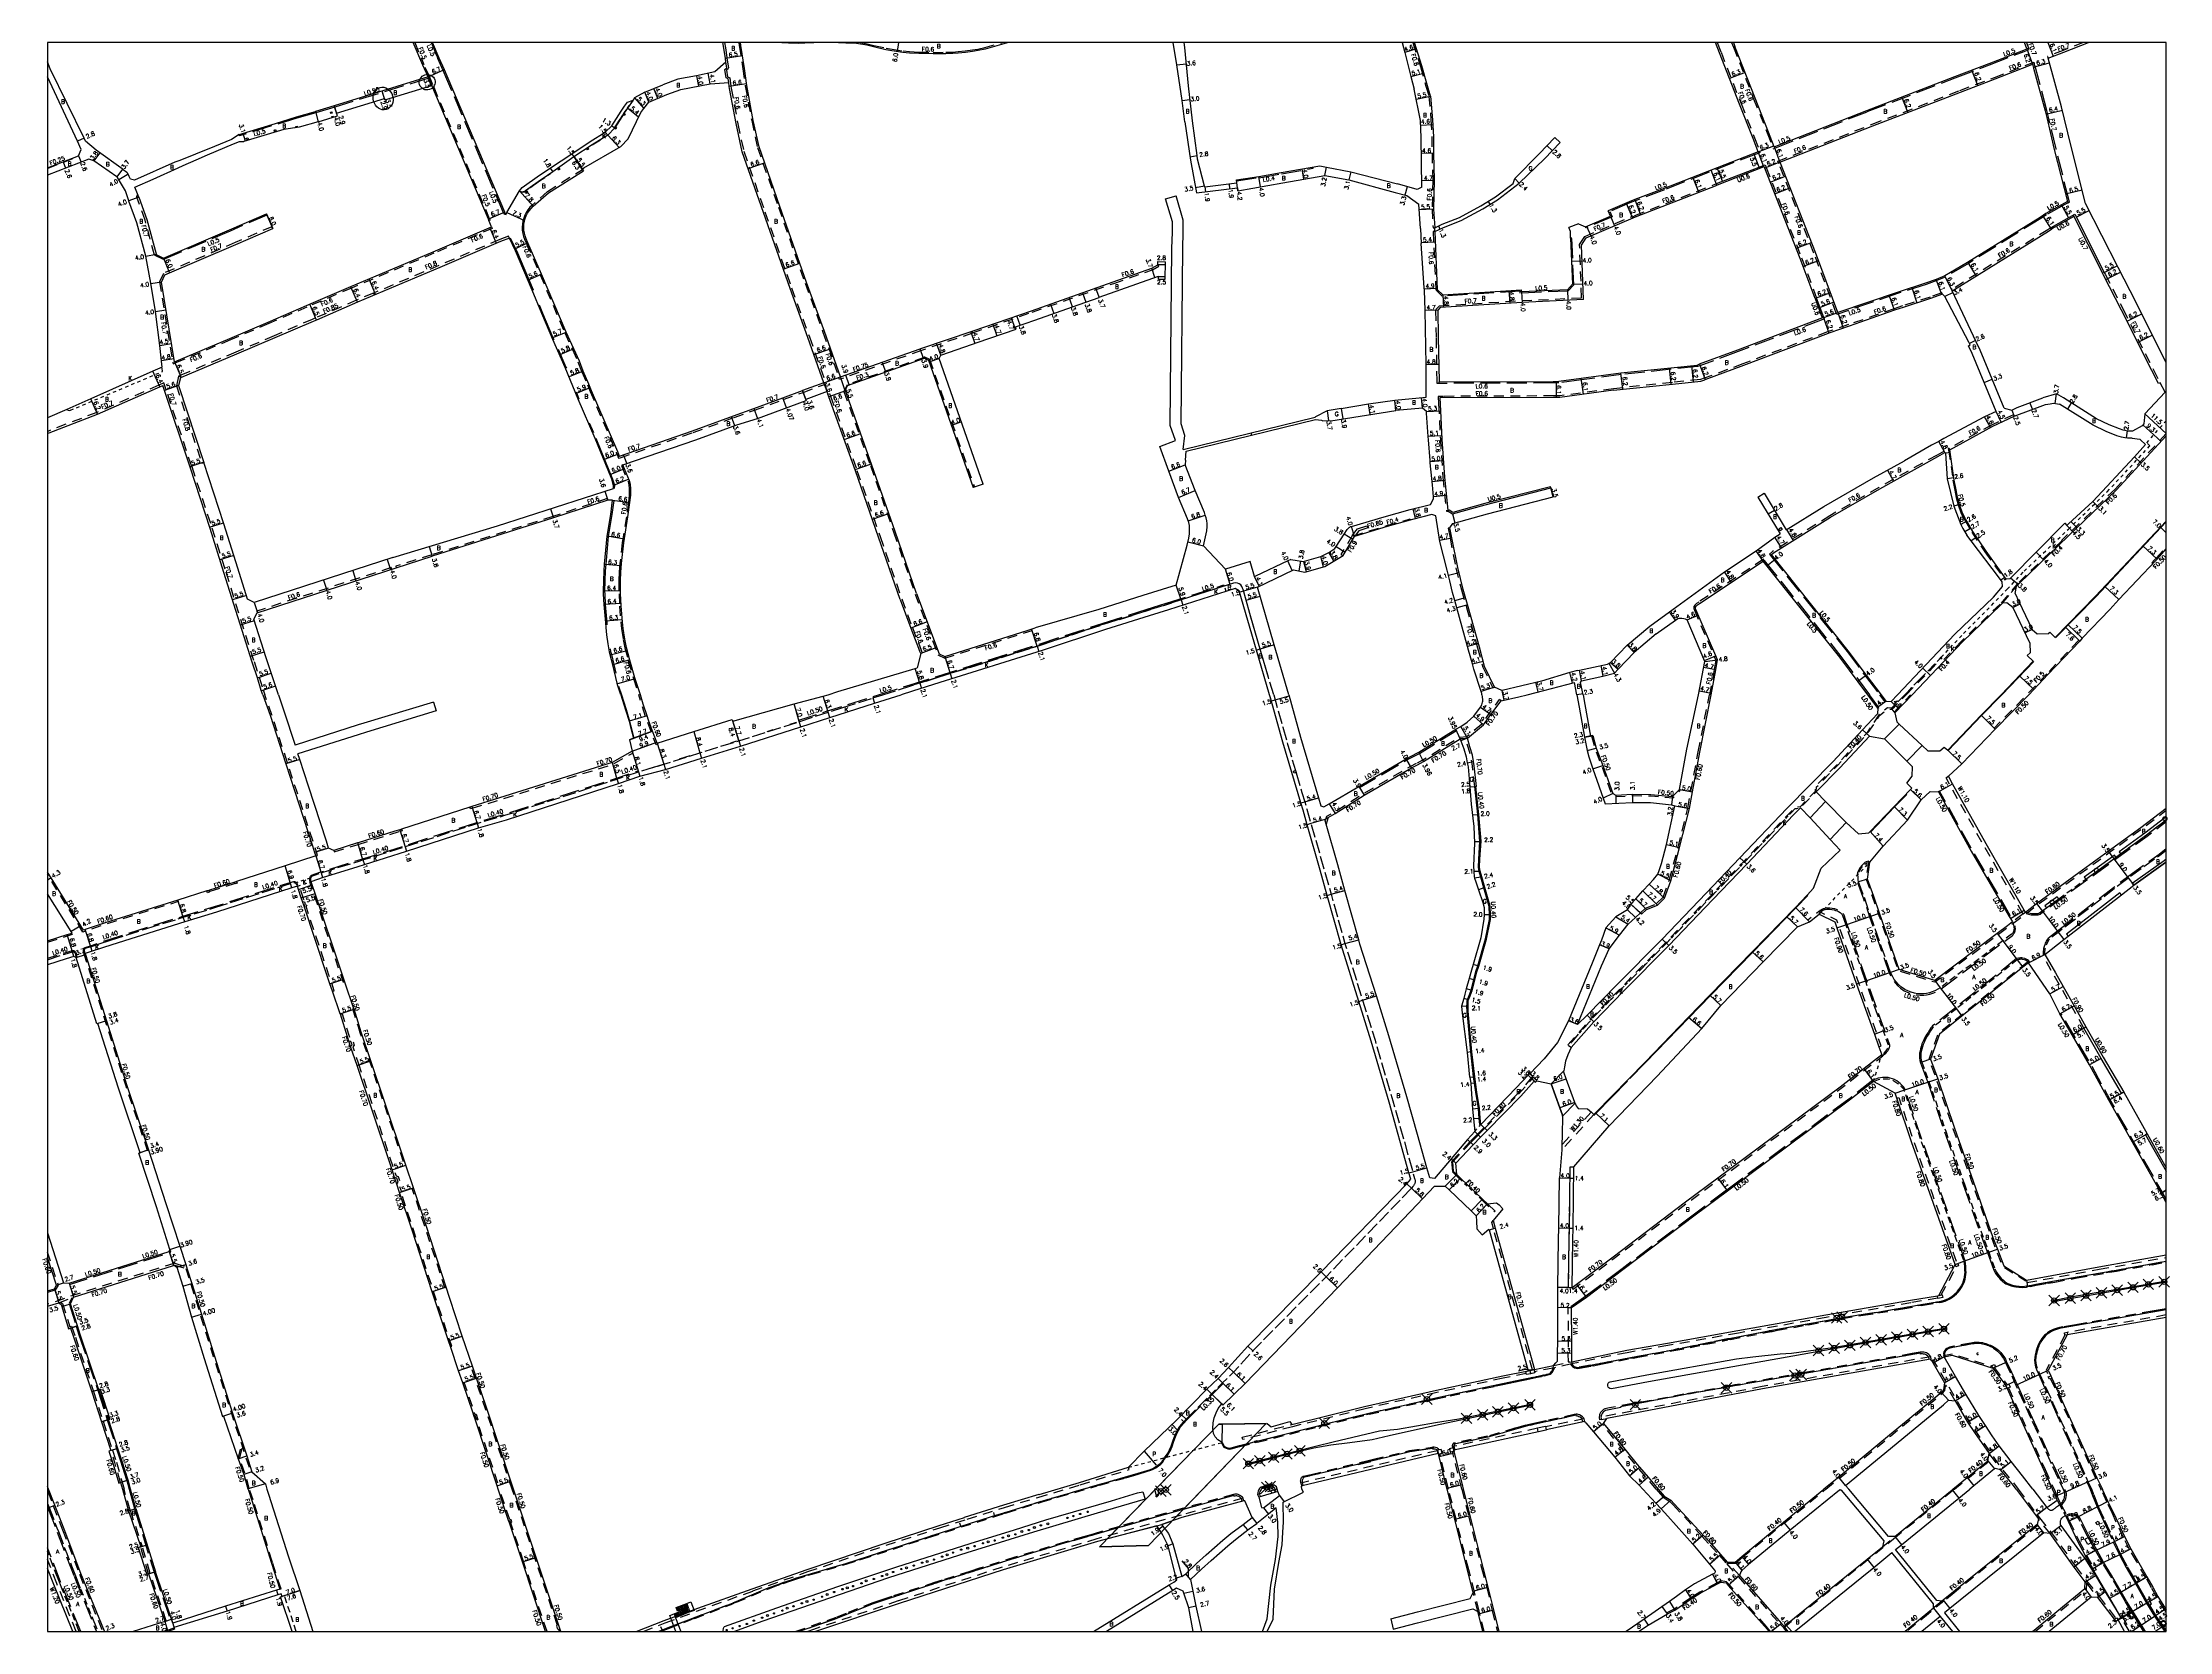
# Model space of a CAD drawing. Header units: metres. Extents: x -4002 to -3199, y -109200 to -108600.
import ezdxf

# ---------------------------------------------------------------- set-up
doc = ezdxf.new("R2010")
doc.units = ezdxf.units.M
doc.header["$LTSCALE"] = 2.5
doc.header["$PDMODE"] = 35
doc.header["$PDSIZE"] = 2
for name, pattern in [('2213000', [1.5, 1, -0.5]), ('2227000', [2.5, 2, -0.5]), ('2232000', [2.5, 1.5, -1]), ('2233000', [4, 3, -1]), ('6301000', [1, 0.5, -0.5])]:
    doc.linetypes.add(name, pattern=pattern)
doc.layers.get('0').update_dxf_attribs({"color": 150, "lineweight": 30})
for name, color, linetype in [('2101000', 177, 'Continuous'), ('2101001', 1, 'Continuous'), ('2102000', 191, 'Continuous'), ('2102001', 191, 'Continuous'), ('2211000', 14, 'Continuous'), ('2211100', 7, 'Continuous'), ('2213000', 6, '2213000'), ('2226000', 10, 'Continuous'), ('2227000', 3, '2227000'), ('2227100', 7, 'Continuous'), ('2231000', 162, 'Continuous'), ('2232000', 4, '2232000'), ('2232001', 4, '6301000'), ('2233000', 62, '2233000'), ('2235000', 7, 'Continuous'), ('2236000', 3, 'Continuous'), ('2238000', 11, 'Continuous'), ('2239000', 3, 'Continuous'), ('5107000', 24, '2232000'), ('6131000', 11, 'Continuous'), ('6132000', 1, '6132000'), ('6165200', 3, 'Continuous'), ('9107000', 111, 'Continuous'), ('9201100', 215, 'Continuous'), ('9201500', 222, 'Continuous'), ('9201600', 215, 'Continuous'), ('9202100', 82, 'Continuous'), ('9202200', 155, '6301000'), ('9203500', 155, 'Continuous'), ('9304110', 7, 'Continuous'), ('9304120', 34, 'Continuous'), ('999', 7, 'Continuous'), ('chk', 7, 'Continuous')]:
    doc.layers.add(name, color=color, linetype=linetype)
doc.styles.add('Dm_Anotation', font='txt.shx', dxfattribs={"bigfont": 'pscdm.shx'})
doc.linetypes.add('6132000', pattern='A,1e-07,[100,DM.shx,S=0.25,R=0,X=0,Y=0],0.05,[100,DM.shx,S=0.2,R=0,X=0,Y=0],0.05,[100,DM.shx,S=0.15,R=0,X=0,Y=0],0.05,[100,DM.shx,S=0.1,R=0,X=0,Y=0],0.05,[100,DM.shx,S=0.05,R=0,X=0,Y=0],4.8', length=5)

# ---------------------------------------------------------------- blocks, each defined once
blk = doc.blocks.new('223900')
blk.add_lwpolyline([(-0.2, -0.4), (-0.4, -0.3), (-0.5, -0.3), (-0.5, -0.2), (-0.4, 0), (-0.5, 0.2), (-0.5, 0.3), (-0.4, 0.3), (-0.2, 0.4), (0, 0.5), (0, 0.5), (0, 0.5), (0.2, 0.4), (0.4, 0.3), (0.5, 0.3), (0.5, 0.2), (0.4, 0), (0.5, -0.2), (0.5, -0.3), (0.4, -0.3), (0.2, -0.4), (0, -0.5), (0, -0.5), (0, -0.5)], close=True)
blk = doc.blocks.new('223800')
at = {"color": 0, "linetype": 'Continuous'}
blk.add_circle((0, 0), 0.75, dxfattribs=at)

msp = doc.modelspace()

# ---------------------------------------------------------------- linework, layer by layer
at = {"layer": '2101000'}
for points in [[(-3858.34, -108608.49), (-3861.91, -108600)], [(-3852.18, -108605.86), (-3854.64, -108600)], [(-3827.38, -108664.09), (-3848.75, -108613.61), (-3850.14, -108610.31), (-3852.18, -108605.86)], [(-3743.85, -108607.38), (-3744.05, -108605.98), (-3744.66, -108602.07), (-3744.99, -108600)], [(-3733.53, -108629.38), (-3735.94, -108616.28), (-3736.88, -108609.79), (-3738.23, -108601.06), (-3738.4, -108600)], [(-3705.39, -108600), (-3707.3, -108600.03), (-3714, -108600.3), (-3716.51, -108600.39), (-3720.26, -108600.23), (-3722.56, -108600.06), (-3722.96, -108600)], [(-3637.15, -108600), (-3645.97, -108602.45), (-3648.55, -108603.04), (-3650.69, -108603.41), (-3653.44, -108603.72), (-3656.11, -108604.04), (-3658.2, -108604.18), (-3660.78, -108604.25), (-3665.57, -108604.3), (-3671.07, -108604.2), (-3674.54, -108604), (-3677.04, -108603.76), (-3681.23, -108603.1), (-3683.45, -108602.72), (-3688.08, -108601.64), (-3690.6, -108601.05), (-3694.57, -108600.35), (-3698.61, -108600.18), (-3701.4, -108600.1), (-3704.61, -108600)], [(-3570.63, -108629.92), (-3571.59, -108621.91), (-3573.62, -108608.4), (-3574.95, -108600)], [(-3567.65, -108629.56), (-3569.24, -108616.37), (-3570.62, -108601.87), (-3570.76, -108600)], [(-3488.54, -108600), (-3487.47, -108603.77), (-3485.23, -108612.88), (-3483.92, -108617.66)], [(-3477.8, -108620.3), (-3479, -108616.31), (-3481.04, -108608.86), (-3483.83, -108600)], [(-3354.07, -108641.25), (-3355.99, -108636.22), (-3361.1, -108623.28), (-3368.66, -108603.9), (-3370.25, -108600)], [(-3364.1, -108600), (-3363.39, -108601.75), (-3362.83, -108601.53)], [(-3350.13, -108633.9), (-3355.24, -108620.98), (-3362.83, -108601.53)], [(-3279.86, -108612.88), (-3266.88, -108607.95), (-3253.8, -108602.87), (-3252.6, -108602.41)], [(-3252.6, -108602.41), (-3253.51, -108600)], [(-3244.57, -108605.94), (-3238.6, -108603.61), (-3229.39, -108600)], [(-3200, -108720.98), (-3211.38, -108698.22), (-3218.15, -108684.98), (-3230.43, -108660.78), (-3235.96, -108638.76), (-3239.5, -108624.31), (-3244.57, -108605.94)], [(-3998.97, -108609.96), (-4000, -108607.26)], [(-4000, -108647.32), (-3988.26, -108642.76), (-3987.29, -108640.35), (-3988.67, -108637.26), (-4000, -108612.96)], [(-3986.22, -108636.13), (-3998.97, -108609.96)], [(-3856.27, -108613), (-3891.73, -108623.9), (-3898.88, -108626.04)], [(-3856.27, -108613), (-3858.34, -108608.49)], [(-3743.85, -108607.38), (-3747.98, -108611.02), (-3755.02, -108612.54), (-3762.01, -108613.89), (-3767.65, -108615.98)], [(-3348.02, -108639.43), (-3313.04, -108625.62), (-3279.86, -108612.88)], [(-3277.66, -108618.68), (-3264.65, -108613.74), (-3252, -108608.83), (-3250.48, -108608.23)], [(-3250.48, -108608.23), (-3250.09, -108609.63), (-3245.72, -108625.83), (-3245.11, -108628.3), (-3242.26, -108640.34), (-3237.31, -108660.08)], [(-3897.76, -108629.89), (-3890.57, -108627.73), (-3890.88, -108626.67), (-3872.81, -108621.15), (-3872.6, -108621.65), (-3854.92, -108616.21)], [(-3833.54, -108666.71), (-3854.92, -108616.21)], [(-3797.45, -108647.26), (-3783.49, -108639.22), (-3780.76, -108636.35), (-3776, -108626.41), (-3774.81, -108624.9), (-3772.99, -108622.49), (-3766.14, -108619.68), (-3760.93, -108617.76), (-3749.76, -108615.6), (-3742.78, -108615.06)], [(-3783.37, -108625.9), (-3782.13, -108624.09), (-3781.05, -108622.55), (-3778.91, -108621.76)], [(-3774.5, -108618.78), (-3778.34, -108620.94), (-3778.91, -108621.76)], [(-3774.5, -108618.78), (-3767.65, -108615.98)], [(-3740.02, -108630.57), (-3742.45, -108617.35), (-3742.57, -108616.57), (-3742.78, -108615.06)], [(-3481.05, -108654.66), (-3481.29, -108635.81), (-3481.64, -108629.45), (-3483.92, -108617.66)], [(-3477.8, -108620.3), (-3477.04, -108629.2), (-3476.69, -108635.65), (-3476.61, -108641.81), (-3476.38, -108652.03), (-3476.61, -108662.86), (-3476.23, -108669.91)], [(-3345.84, -108645.13), (-3310.79, -108631.4), (-3277.66, -108618.68)], [(-3927.69, -108634.75), (-3913.91, -108630.53), (-3905.98, -108628.11), (-3898.88, -108626.04)], [(-3897.76, -108629.89), (-3905, -108631.99), (-3910.79, -108632.82), (-3925.84, -108637.43)], [(-3789.46, -108633.86), (-3786.94, -108631.45), (-3783.37, -108625.9)], [(-3700.61, -108726.28), (-3706.69, -108709.11), (-3713.43, -108690.63), (-3723.45, -108661.94), (-3731.35, -108639.43), (-3733.53, -108629.38)], [(-3570.63, -108629.92), (-3568.47, -108644.4), (-3566.17, -108656.8)], [(-3565.94, -108642.69), (-3567.65, -108629.56)], [(-3985.69, -108637.26), (-3986.22, -108636.13)], [(-3971.41, -108648), (-3981.71, -108640.63), (-3985.69, -108637.26)], [(-3965.59, -108658.37), (-3967.04, -108654.66), (-3960.18, -108651.61), (-3950.64, -108647.28), (-3948.77, -108646.42), (-3943.88, -108644.31), (-3939.62, -108642.44), (-3929.83, -108638.3), (-3927.52, -108637.37), (-3925.84, -108637.43)], [(-3821.83, -108656.05), (-3820.78, -108654.71), (-3814.27, -108650.13), (-3806.1, -108644.65), (-3802.09, -108641.97), (-3795.11, -108637.34), (-3789.46, -108633.86)], [(-3706.85, -108728.44), (-3712.9, -108711.34), (-3719.64, -108692.85), (-3729.68, -108664.12), (-3737.71, -108641.23), (-3740.02, -108630.57)], [(-3472.87, -108669.82), (-3466.25, -108667.24), (-3458.1, -108662.74), (-3452.55, -108659.4), (-3444.28, -108653.1), (-3434.75, -108643.95), (-3428.84, -108637.73)], [(-3436.78, -108642.02), (-3430.87, -108635.8)], [(-3348.02, -108639.43), (-3350.13, -108633.9)], [(-3984.39, -108644.04), (-4000, -108650.1)], [(-3973.57, -108651.01), (-3973.89, -108650.77), (-3982.51, -108644.73), (-3984.39, -108644.04)], [(-3565.74, -108643.99), (-3565.94, -108642.69)], [(-3563.04, -108654.49), (-3563.1, -108654.2), (-3565.74, -108643.99)], [(-3473.41, -108668.63), (-3466.8, -108666.06), (-3458.75, -108661.61), (-3453.28, -108658.32), (-3446.56, -108653.2), (-3445.94, -108651.37), (-3436.78, -108642.02)], [(-3354.07, -108641.25), (-3389.61, -108655.09), (-3400.7, -108659.3), (-3402.74, -108660.1), (-3410.72, -108663.5)], [(-3369.55, -108653.83), (-3369.77, -108653.27), (-3352.11, -108646.39), (-3351.89, -108646.95)], [(-3324.01, -108701.99), (-3332.46, -108679.3), (-3345.68, -108645.54), (-3345.84, -108645.13)], [(-3969.29, -108659.89), (-3969.35, -108659.75), (-3970.61, -108655.96), (-3973.57, -108651.01)], [(-3971.41, -108648), (-3970.13, -108648.96), (-3969.3, -108650.35)], [(-3968.71, -108651.64), (-3969.3, -108650.35)], [(-3810.84, -108656.7), (-3797.68, -108648.41), (-3798.14, -108647.76), (-3797.45, -108647.26)], [(-3566.17, -108656.8), (-3550.68, -108654.86), (-3550.54, -108656), (-3533.51, -108653), (-3517.69, -108650.27)], [(-3563.04, -108654.49), (-3550.92, -108652.97), (-3551.06, -108651.83), (-3542.59, -108650.54), (-3534.2, -108649.06), (-3519.58, -108646.53)], [(-3519.58, -108646.53), (-3517.13, -108647.12), (-3507.87, -108648.88)], [(-3517.69, -108650.27), (-3508.63, -108651.88), (-3491.18, -108656.59)], [(-3507.87, -108648.88), (-3490.3, -108653.41)], [(-3481.05, -108654.66), (-3482.88, -108655.46), (-3490.3, -108653.41)], [(-3420.01, -108697.06), (-3420.79, -108676.51), (-3419.08, -108673.8), (-3400.4, -108665.84), (-3369.55, -108653.83)], [(-3329.31, -108703.81), (-3332.04, -108696.47), (-3332.61, -108696.68), (-3338.25, -108681.51), (-3351.62, -108647.39), (-3351.81, -108646.92), (-3351.89, -108646.95)], [(-3959.24, -108701.61), (-3961, -108690.89), (-3962.94, -108680.61), (-3966.29, -108668.06), (-3969.29, -108659.89)], [(-3965.59, -108658.37), (-3962.48, -108666.82), (-3959.03, -108679.76), (-3958.97, -108680.1), (-3956.27, -108681.41), (-3931.27, -108670.71), (-3917.37, -108664.67)], [(-3826.94, -108665.11), (-3826.52, -108664.22), (-3821.83, -108656.05)], [(-3784.15, -108755.92), (-3784.69, -108754.59), (-3794.56, -108731.49), (-3795.58, -108728.99), (-3797.7, -108724.07), (-3799.2, -108720.38), (-3801.29, -108715.63), (-3804.18, -108709.32), (-3813.44, -108687.49), (-3818.62, -108675.61), (-3819.29, -108674.07), (-3819.68, -108673.03), (-3819.97, -108671.95), (-3820.13, -108670.85), (-3820.18, -108669.74), (-3820.12, -108668.62), (-3819.94, -108667.52), (-3819.87, -108667.23), (-3819.64, -108666.45), (-3819.23, -108665.41), (-3818.72, -108664.42), (-3818.11, -108663.49), (-3817.4, -108662.63), (-3816.61, -108661.84)], [(-3816.61, -108661.84), (-3810.84, -108656.7)], [(-3491.18, -108656.59), (-3486.72, -108657.82), (-3482.25, -108661.02)], [(-3481.62, -108670.23), (-3482.25, -108661.02)], [(-3237.31, -108660.08), (-3245.41, -108664.6), (-3247.64, -108666.03), (-3274.98, -108683.02), (-3283.63, -108688.12)], [(-3952.09, -108720.51), (-3957.02, -108690.43), (-3955.75, -108687.71), (-3928.89, -108676.22), (-3914.98, -108670.18)], [(-3854.39, -108679.04), (-3832.31, -108669.61)], [(-3832.31, -108669.61), (-3833.32, -108667.23), (-3833.54, -108666.71)], [(-3826.94, -108665.11), (-3827.38, -108664.09)], [(-3481.62, -108670.23), (-3481.38, -108675.85)], [(-3476.23, -108669.91), (-3473.41, -108668.63)], [(-3476.17, -108671.31), (-3472.87, -108669.82)], [(-3421.94, -108668.4), (-3425.58, -108669.8)], [(-3424.99, -108671.33), (-3425.58, -108669.8)], [(-3421.94, -108668.4), (-3419.27, -108669.54), (-3409.86, -108665.52), (-3410.72, -108663.5)], [(-3280.56, -108693.67), (-3244.39, -108671.19), (-3243.26, -108670.47)], [(-3243.26, -108670.47), (-3243.58, -108669.96), (-3242.58, -108669.33), (-3234.54, -108664.83)], [(-3234.54, -108664.83), (-3223.39, -108686.81), (-3224.01, -108687.13)], [(-3786.33, -108768.37), (-3786.25, -108767.23), (-3786.97, -108764.94), (-3788.37, -108761.53), (-3793.19, -108749.5), (-3799.65, -108734.64), (-3804.54, -108722.65), (-3809.18, -108712.13), (-3813.39, -108702.31), (-3816.97, -108693.52), (-3823.25, -108678.67), (-3825.61, -108673.84), (-3828.95, -108675.14), (-3851.9, -108684.93), (-3882.97, -108698.07), (-3898.48, -108704.79), (-3899.71, -108705.31), (-3914.14, -108711.56), (-3928.61, -108717.72), (-3949.78, -108726.59), (-3949.85, -108726.61), (-3950.54, -108729.57), (-3940.99, -108758.63)], [(-3479.39, -108733.88), (-3479.5, -108721.6), (-3479.79, -108701.17), (-3480.13, -108693.52), (-3480.16, -108692.65), (-3481.38, -108675.85)], [(-3476.17, -108671.31), (-3475.23, -108693.31), (-3475.23, -108693.31), (-3473.17, -108695.21), (-3443.49, -108693.35), (-3443.45, -108693.34)], [(-3424.89, -108673.92), (-3424.24, -108691.28), (-3426.13, -108693.34), (-3443.42, -108694.14), (-3443.45, -108693.34)], [(-3424.89, -108673.92), (-3424.99, -108671.33)], [(-3931.14, -108711.74), (-3916.7, -108705.59), (-3902.28, -108699.34), (-3885.46, -108692.18), (-3854.39, -108679.04)], [(-3670.29, -108715.59), (-3650.49, -108708.88), (-3628.43, -108701.25), (-3597.6, -108690.38), (-3583.08, -108685.25), (-3580.73, -108683.95)], [(-3580.73, -108683.95), (-3580.73, -108682.74)], [(-3577.95, -108689.36), (-3577.93, -108682.76)], [(-3612.95, -108699.82), (-3607.95, -108698.08), (-3602.91, -108696.3), (-3602.97, -108696.14), (-3580.45, -108688.25)], [(-3580.45, -108689.35), (-3580.45, -108688.25)], [(-3290.85, -108690.88), (-3301.26, -108694.21), (-3324.01, -108701.99)], [(-3283.63, -108688.12), (-3286.83, -108689.44), (-3290.85, -108690.88)], [(-3280.56, -108693.67), (-3280.81, -108693.76)], [(-3271.72, -108713.05), (-3280.81, -108693.76)], [(-3200.43, -108731.98), (-3202.27, -108728.47), (-3202.89, -108728.79), (-3205.49, -108723.87), (-3216.91, -108701.02), (-3223.67, -108687.79), (-3224.01, -108687.13)], [(-3956.74, -108722.58), (-3957.66, -108714.35), (-3959.24, -108701.61)], [(-3646.69, -108766.74), (-3663.35, -108719.36), (-3662.74, -108718.1), (-3662.74, -108718.1), (-3650.8, -108713.95), (-3648.96, -108713.33), (-3634.21, -108708.22), (-3634.51, -108707.37), (-3627.17, -108704.83), (-3612.95, -108699.82)], [(-3420.01, -108697.06), (-3443.23, -108698.14), (-3474.14, -108700.08), (-3475.09, -108701.11), (-3474.87, -108711.36), (-3474.59, -108727.85), (-3474.58, -108728.11), (-3431.45, -108727.94), (-3429.35, -108727.92), (-3420.88, -108726.79), (-3405.88, -108724.78), (-3387.04, -108722.79), (-3377.12, -108721.78), (-3376.34, -108721.5)], [(-3284.49, -108695.07), (-3288.99, -108696.69), (-3299.35, -108700), (-3302.58, -108701.11), (-3319.77, -108707.1)], [(-3274.07, -108714.16), (-3274.55, -108713.14), (-3283.57, -108695.89), (-3284.49, -108695.07)], [(-3329.31, -108703.81), (-3329.8, -108703.98), (-3361.83, -108716.11), (-3376.34, -108721.5)], [(-3319.77, -108707.1), (-3327.08, -108709.6), (-3327.69, -108709.81), (-3359.65, -108721.92), (-3374.24, -108727.33)], [(-3952.09, -108720.51), (-3931.14, -108711.74)], [(-3700.61, -108726.28), (-3670.54, -108715.68), (-3670.29, -108715.59)], [(-3264.19, -108739.3), (-3273.23, -108717.47), (-3274.7, -108714.47), (-3274.07, -108714.16)], [(-3261.14, -108738.03), (-3270.22, -108716.11), (-3271.72, -108713.05)], [(-3956.74, -108722.58), (-3960.23, -108724.14), (-3983.6, -108734.6), (-3992.78, -108738.56), (-4000, -108741.67)], [(-3698.78, -108731.47), (-3697.89, -108729.46), (-3668.84, -108719.21), (-3667.4, -108719.91), (-3650.46, -108768.07)], [(-4000, -108747.62), (-3999.36, -108747.37), (-3981.15, -108740.3), (-3956.47, -108729.47)], [(-3946.21, -108760.36), (-3955.85, -108731.34), (-3956.47, -108729.47)], [(-3733.31, -108738.16), (-3722.42, -108734.15)], [(-3722.42, -108734.15), (-3714.95, -108731.45)], [(-3706.85, -108728.44), (-3714.95, -108731.45)], [(-3705.32, -108732.78), (-3705.65, -108731.83), (-3713.7, -108734.82), (-3713.56, -108735.2)], [(-3678.04, -108810.32), (-3686.19, -108786.79), (-3694.93, -108761.77), (-3704.96, -108733.79), (-3705.32, -108732.78)], [(-3671.84, -108808.05), (-3679.96, -108784.62), (-3688.71, -108759.57), (-3698.74, -108731.58), (-3698.78, -108731.47)], [(-3511.52, -108738.25), (-3501.2, -108736.44), (-3491.33, -108735.01), (-3479.39, -108733.88)], [(-3408.69, -108731.31), (-3428.91, -108734.02), (-3431.41, -108734.04), (-3474.27, -108734.21), (-3474.05, -108739.09), (-3473.48, -108749.73), (-3472.57, -108764.12), (-3471.22, -108776.53)], [(-3408.69, -108731.31), (-3386.4, -108728.96), (-3375.74, -108727.87), (-3374.24, -108727.33)], [(-3261.14, -108738.03), (-3258.29, -108738.79), (-3256.34, -108737.83), (-3246.56, -108734.12)], [(-3212.79, -108746.75), (-3214.42, -108746.69), (-3215.16, -108746.6), (-3216.25, -108746.36), (-3217.68, -108745.88), (-3221.58, -108744.36), (-3226.27, -108742.08), (-3238.75, -108734.17), (-3241.47, -108732.63), (-3246.56, -108734.12)], [(-3200.43, -108731.98), (-3208.03, -108740.25), (-3208.48, -108744), (-3209.13, -108744.71), (-3212.79, -108746.75)], [(-3784.07, -108756.13), (-3756.44, -108746.59), (-3741.01, -108740.92), (-3733.31, -108738.16)], [(-3782.73, -108759.48), (-3755.23, -108749.98), (-3739.77, -108744.3), (-3731.88, -108742.01), (-3713.56, -108735.2)], [(-3571.24, -108753.65), (-3521.4, -108741.43)], [(-3570.3, -108757.74), (-3570.06, -108754.29), (-3521.19, -108742.31), (-3520.11, -108742.41), (-3518.92, -108742.55), (-3518.5, -108742.79)], [(-3521.4, -108741.43), (-3521.28, -108741.39)], [(-3511.52, -108738.25), (-3516.84, -108739.11), (-3521.28, -108741.39)], [(-3518.5, -108742.79), (-3516.3, -108742.77)], [(-3516.3, -108742.77), (-3515.45, -108742.81), (-3490.95, -108739)], [(-3507.65, -108782.69), (-3495.26, -108779.13), (-3485.54, -108776.37), (-3477.85, -108774.48), (-3476.61, -108772.32), (-3476.69, -108771.56), (-3477.08, -108767.08), (-3477.35, -108764.64), (-3477.92, -108758.71), (-3477.98, -108757.88), (-3478.57, -108749.98), (-3478.64, -108748.72), (-3479.29, -108739.9), (-3479.34, -108739.37), (-3480.83, -108738.03), (-3490.95, -108739)], [(-3264.19, -108739.3), (-3268.58, -108741.31), (-3283.98, -108749.53), (-3285.89, -108750.6), (-3288.59, -108752.08), (-3298.86, -108757.92)], [(-3281.66, -108753.75), (-3265.46, -108744.84), (-3257.41, -108741.13), (-3245.6, -108736.65), (-3243.87, -108736.37), (-3242.55, -108736.21), (-3240.25, -108736.53)], [(-3216.83, -108748.99), (-3218.63, -108748.52), (-3222.7, -108746.93), (-3227.63, -108744.53), (-3240.25, -108736.53)], [(-3218.87, -108769.06), (-3200, -108748.51)], [(-3212.88, -108749.45), (-3214.64, -108749.39), (-3215.62, -108749.26), (-3216.83, -108748.99)], [(-3212.88, -108749.45), (-3210.01, -108749.82), (-3209.72, -108749.98), (-3207.76, -108751.79)], [(-3869.58, -108794.5), (-3921.97, -108811.46), (-3924.46, -108810.17), (-3928.16, -108798.46), (-3933.39, -108781.79), (-3940.99, -108758.63)], [(-3784.07, -108756.13), (-3784.15, -108755.92)], [(-3570.3, -108757.74), (-3570.43, -108759.45)], [(-3349.09, -108793.33), (-3348.3, -108792.67), (-3326.72, -108779.25), (-3308.2, -108768.51), (-3286.26, -108756.28), (-3283.58, -108754.81)], [(-3329.26, -108775.17), (-3310.53, -108764.42), (-3298.86, -108757.92)], [(-3283.58, -108754.81), (-3283.3, -108755.03), (-3282.73, -108764.69), (-3280.18, -108775.11), (-3277.52, -108782), (-3276.78, -108783.46), (-3275.31, -108786)], [(-3259.08, -108802.57), (-3260.48, -108802.62), (-3268.02, -108792.09), (-3272.97, -108784.64), (-3275.73, -108779.9), (-3276.92, -108777.68), (-3278.09, -108774.44), (-3278.84, -108771.72), (-3279.35, -108768.96), (-3280.03, -108765.22), (-3281.66, -108753.75)], [(-3236.91, -108781.77), (-3227.74, -108773.27), (-3212.01, -108756.42), (-3207.76, -108751.79)], [(-3918.76, -108846.28), (-3919.29, -108844.67), (-3920.76, -108839.9), (-3922.7, -108834.01), (-3933.41, -108800.11), (-3938.63, -108783.47), (-3946.21, -108760.36)], [(-3776.15, -108846.28), (-3778.21, -108839.92), (-3780.14, -108833.25), (-3781.43, -108828.38), (-3782.03, -108825.35), (-3782.68, -108821.33), (-3782.96, -108818.69), (-3783.4, -108812.75), (-3783.62, -108808.1), (-3783.68, -108803.2), (-3783.57, -108799.97), (-3783.3, -108796.78), (-3782.44, -108788.93), (-3780.84, -108779.15), (-3780.09, -108773.75), (-3779.8, -108770.92), (-3779.74, -108768.49), (-3779.9, -108766.93), (-3780.25, -108765.52), (-3782.73, -108759.48)], [(-3572.9, -108771.75), (-3576.59, -108761.8)], [(-3566.72, -108769.18), (-3570.43, -108759.45)], [(-3869.58, -108794.5), (-3830.13, -108782.52), (-3786.33, -108768.37)], [(-3783.48, -108846.28), (-3784.75, -108842.51), (-3784.94, -108841.86), (-3786.51, -108835.01), (-3787.5, -108831.25), (-3787.81, -108830.06), (-3788.35, -108827.05), (-3788.81, -108823.72), (-3789.07, -108820.95), (-3789.24, -108819.16), (-3789.34, -108817.77), (-3789.83, -108812.19), (-3790.02, -108808.29), (-3790.04, -108807.15), (-3789.97, -108803.24), (-3789.85, -108799.45), (-3789.65, -108797.02), (-3788.72, -108786.45), (-3787.37, -108778.16), (-3786.63, -108772.84), (-3788.5, -108772.8), (-3809.01, -108779.53), (-3854.76, -108794)], [(-3573.79, -108804.85), (-3569.74, -108789.85), (-3569.03, -108787.13), (-3568.83, -108785.52), (-3568.76, -108783.5), (-3568.84, -108782.41), (-3569.08, -108781.29), (-3569.54, -108779.85), (-3572.9, -108771.75)], [(-3555.25, -108798.87), (-3563.58, -108790.01), (-3562.24, -108784.36), (-3562.13, -108782.71), (-3562.15, -108781.62), (-3562.27, -108780.62), (-3562.47, -108779.53), (-3562.83, -108778.5), (-3563.16, -108777.48), (-3566.72, -108769.18)], [(-3471.22, -108776.53), (-3471.18, -108776.9), (-3469.52, -108778.03), (-3457.17, -108774.59), (-3432.38, -108768.2)], [(-3453.61, -108843.39), (-3457.43, -108835.59), (-3459.35, -108828.34), (-3463.52, -108813.11), (-3465.48, -108806.52), (-3467.52, -108798.22), (-3469.73, -108787.01), (-3470.51, -108783.27), (-3469.38, -108781.62), (-3456.27, -108777.97), (-3431.51, -108771.59)], [(-3354.18, -108771.66), (-3345.81, -108785.51)], [(-3351.79, -108770.21), (-3343.45, -108784)], [(-3256.47, -108805.37), (-3255.58, -108804.33), (-3236.84, -108786.27), (-3218.87, -108769.06)], [(-3513.93, -108791.12), (-3513.46, -108790.34), (-3510.37, -108785.61), (-3509.23, -108783.86), (-3509.03, -108783.59), (-3508.8, -108783.35), (-3508.54, -108783.14), (-3508.26, -108782.95), (-3507.96, -108782.81), (-3507.65, -108782.69)], [(-3461.4, -108836.63), (-3461.94, -108834.59), (-3463.4, -108829.45), (-3463.78, -108828.03), (-3467.89, -108813.51), (-3468.62, -108810.71), (-3469.5, -108807.72), (-3470.5, -108803.28), (-3471.5, -108799.2), (-3474.25, -108788.47), (-3475.83, -108778.69), (-3477.26, -108778.25), (-3484.57, -108780.05), (-3494.19, -108782.78), (-3506.48, -108786.52)], [(-3343.45, -108784), (-3329.26, -108775.17)], [(-3258.46, -108801.85), (-3249.06, -108792.49), (-3238.32, -108781.45), (-3237.49, -108782.32), (-3236.91, -108781.77)], [(-3241.9, -108824.61), (-3226.64, -108809.07), (-3200, -108780.74)], [(-3517.7, -108797.84), (-3510.84, -108793.74), (-3506.48, -108786.52)], [(-3422.31, -108837.18), (-3421.6, -108837), (-3410.95, -108834.7), (-3409.86, -108834.11), (-3403.53, -108827.54), (-3395.03, -108820.38), (-3387.58, -108814.92), (-3366.82, -108799.85), (-3354.79, -108791.89), (-3347.77, -108786.81), (-3345.81, -108785.51)], [(-3261.95, -108803.66), (-3262.91, -108802.32), (-3273.64, -108788.16), (-3275.31, -108786)], [(-3917.46, -108832.35), (-3922.09, -108817.7), (-3920.85, -108815.3), (-3868.35, -108798.3)], [(-3868.35, -108798.3), (-3854.76, -108794)], [(-3545.89, -108796.01), (-3555.25, -108798.87)], [(-3544.27, -108801.65), (-3545.89, -108796.01)], [(-3530.49, -108795.18), (-3531.72, -108795.76), (-3543.88, -108801.47)], [(-3543.12, -108805.65), (-3529.55, -108799.16), (-3525.31, -108799.94), (-3517.7, -108797.84)], [(-3530.49, -108795.18), (-3525.82, -108796.03)], [(-3525.82, -108796.03), (-3525.33, -108795.9)], [(-3525.33, -108795.9), (-3519.24, -108794.12)], [(-3519.24, -108794.12), (-3516.22, -108792.53), (-3513.93, -108791.12)], [(-3370.05, -108836.91), (-3369.44, -108833.16), (-3370.12, -108831.54), (-3377.62, -108814.14), (-3377.75, -108813.64), (-3377.72, -108813.19), (-3377.51, -108812.79), (-3377.12, -108812.44), (-3377.01, -108812.36), (-3376.2, -108811.81), (-3352.16, -108795.9)], [(-3312.69, -108846.29), (-3323.25, -108832.12), (-3352.16, -108795.9)], [(-3313.18, -108838.93), (-3320.08, -108829.67), (-3349.09, -108793.33)], [(-3203.42, -108795.04), (-3204.06, -108795.72), (-3217.83, -108810.36), (-3221.32, -108814.07)], [(-3203.42, -108795.04), (-3200, -108791.16)], [(-3538.57, -108846.28), (-3543.57, -108829.45), (-3550.02, -108806.99), (-3551.52, -108806.18), (-3576.69, -108814.17), (-3583.98, -108816.48), (-3600.58, -108821.68), (-3624.44, -108829.53), (-3663.07, -108841.69), (-3673.44, -108844.96), (-3677.63, -108846.28)], [(-3573.79, -108804.85), (-3579.11, -108806.54), (-3586.39, -108808.85), (-3602.98, -108814.05), (-3627.13, -108821.04)], [(-3544.27, -108801.65), (-3543.88, -108801.47)], [(-3531.3, -108846.28), (-3536.85, -108827.49), (-3543.12, -108805.65)], [(-3265.2, -108809.43), (-3261.77, -108805.43), (-3261.95, -108803.66)], [(-3258.46, -108801.85), (-3259.08, -108802.57)], [(-3678.04, -108810.32), (-3674, -108821.11), (-3670.7, -108829.64)], [(-3671.84, -108808.05), (-3663.32, -108830.81), (-3661.17, -108831.87)], [(-3301.49, -108846.29), (-3279.77, -108823.43), (-3265.2, -108809.43)], [(-3295.97, -108846.29), (-3276.93, -108826.25), (-3262.43, -108812.31), (-3261.87, -108811.66)], [(-3257.08, -108808.06), (-3255.67, -108811.01)], [(-3231.74, -108824.97), (-3221.32, -108814.07)], [(-3661.17, -108831.87), (-3629.7, -108821.85)], [(-3629.7, -108821.85), (-3627.13, -108821.04)], [(-3392.58, -108823.28), (-3385.31, -108818.09), (-3384.47, -108817.55), (-3383.89, -108817.38), (-3383.34, -108817.32), (-3382.84, -108817.32), (-3382.17, -108817.44), (-3381.62, -108817.6), (-3380.95, -108818.04)], [(-3376.64, -108846.28), (-3374.21, -108833.67), (-3380.95, -108818.04)], [(-3250.61, -108821.62), (-3248.73, -108823.31), (-3244.32, -108823.15), (-3243.93, -108822.64), (-3241.9, -108824.61)], [(-3670.29, -108830.73), (-3671.65, -108836.11)], [(-3670.29, -108830.73), (-3670.7, -108829.64)], [(-3392.58, -108823.28), (-3400.93, -108830.31), (-3406.97, -108836.58), (-3408.35, -108838.18)], [(-3252.84, -108823.91), (-3251.48, -108826.77)], [(-3251.93, -108846.29), (-3244.67, -108838.7), (-3232.66, -108826.05)], [(-3231.74, -108824.97), (-3232.66, -108826.05)], [(-3912.86, -108846.28), (-3917.46, -108832.35)], [(-3705.27, -108846.28), (-3701.59, -108845.08), (-3672.38, -108836.34)], [(-3672.38, -108836.34), (-3671.65, -108836.11)], [(-3458.46, -108845.76), (-3458.66, -108845.01), (-3461.4, -108836.63)], [(-3422.31, -108837.18), (-3425.2, -108837.82), (-3435.89, -108841.11), (-3450.78, -108844.66)], [(-3420.14, -108846.28), (-3421.15, -108841.68), (-3420.73, -108841), (-3412.76, -108839.28), (-3408.35, -108838.18)], [(-3371.85, -108846.28), (-3370.05, -108836.91)], [(-3307.57, -108846.29), (-3313.18, -108838.93)], [(-3262.31, -108846.29), (-3250.23, -108833.66)], [(-3783.48, -108846.28), (-3781.72, -108851.95), (-3780.44, -108856.25), (-3780.01, -108857.86), (-3778.73, -108862.73), (-3780.32, -108863.34), (-3779.22, -108867.61), (-3786.86, -108871.89), (-3829.4, -108885.23), (-3839.84, -108888.49), (-3840.55, -108888.72), (-3866.33, -108897.05), (-3867.04, -108897.28), (-3868.84, -108897.86), (-3882.74, -108902.18), (-3882.91, -108902.24), (-3891.94, -108905.05), (-3893.89, -108904.26), (-3894.73, -108901.63), (-3901.48, -108880.83), (-3904.78, -108870.69), (-3905.46, -108868.61)], [(-3704.67, -108854.89), (-3687.74, -108849.5), (-3677.63, -108846.28)], [(-3458.38, -108846.28), (-3458.46, -108845.76)], [(-3450.78, -108844.66), (-3450.91, -108844.69), (-3453.61, -108843.39)], [(-3441.35, -108846.28), (-3434.98, -108844.7), (-3423.49, -108841.72)], [(-3422.5, -108846.28), (-3423.49, -108841.72)], [(-3422.32, -108970.79), (-3413.2, -108948.68), (-3410.39, -108942.18), (-3406.43, -108937.1), (-3403.2, -108932.96), (-3400.36, -108930.38), (-3398.54, -108928.68), (-3398.09, -108929.08), (-3396.26, -108927.36), (-3392.15, -108925.68), (-3389.46, -108923.08), (-3387.08, -108916.53), (-3383.75, -108903.96), (-3380.06, -108889.26), (-3378.91, -108882.9), (-3376.11, -108867.93), (-3371.85, -108846.28)], [(-3308.91, -108851.36), (-3312.69, -108846.28)], [(-3305.78, -108848.69), (-3307.57, -108846.29)], [(-3303.88, -108848.81), (-3301.49, -108846.29)], [(-3302.46, -108853.12), (-3295.97, -108846.29)], [(-3882.74, -108911.09), (-3880.38, -108910.35), (-3864.45, -108905.37), (-3837.24, -108896.58), (-3826.76, -108893.52), (-3784.47, -108879.84), (-3776.33, -108877.07), (-3766.73, -108874.56), (-3753.07, -108870.23), (-3738.41, -108865.67), (-3715.53, -108858.42), (-3704.67, -108854.89)], [(-3482.74, -108868.25), (-3482.27, -108868), (-3468.22, -108859.34), (-3466.39, -108858.25), (-3463.95, -108856.6), (-3461.43, -108854.33), (-3458.88, -108851.02), (-3458.43, -108850.08), (-3458.15, -108849.12), (-3458.13, -108849.01)], [(-3422.32, -108970.79), (-3418.64, -108967.29), (-3407.41, -108955.79), (-3390.37, -108938.53), (-3373.73, -108921.21), (-3360.97, -108907.82), (-3343.28, -108889.24), (-3325.8, -108871.43), (-3314.63, -108859.5), (-3309.03, -108853.55)], [(-3302.46, -108853.12), (-3301.69, -108856.56), (-3300.83, -108857.36)], [(-3482.74, -108872.74), (-3480.4, -108871.5), (-3466.62, -108862.95)], [(-3332.2, -108882.95), (-3323.27, -108873.85), (-3312.01, -108861.96), (-3306.32, -108862.96)], [(-3459.74, -108911.41), (-3459.58, -108908.34), (-3459.12, -108901.64), (-3459.99, -108891.56), (-3461.1, -108880.93), (-3460.71, -108880.9)], [(-3338.09, -108888.95), (-3340.76, -108891.67), (-3358.36, -108910.3), (-3371.24, -108923.66), (-3387.85, -108940.95), (-3404.91, -108958.24), (-3416.15, -108969.76), (-3424.66, -108979.46), (-3425.91, -108982.29), (-3426.77, -108984.66), (-3427.16, -108986.73), (-3427.43, -108988.25)], [(-3462.57, -108981.15), (-3463.95, -108965.77), (-3464.03, -108964.02), (-3464.03, -108964), (-3463.97, -108962.71), (-3463.92, -108961.97), (-3463.81, -108961.39), (-3463.8, -108961.36), (-3463.21, -108959.8), (-3462.51, -108957.81), (-3461.45, -108953.96), (-3460.64, -108950.78), (-3459.92, -108948.62), (-3457.01, -108938.49), (-3455.57, -108931.12), (-3455.56, -108929.44), (-3455.7, -108926.3), (-3456.12, -108924.46), (-3457.64, -108919.24), (-3458.81, -108915.13), (-3459.44, -108913.01), (-3459.74, -108911.41)], [(-3882.74, -108987.45), (-3883.12, -108986.3), (-3885.56, -108979.06), (-3886.21, -108977.13), (-3886.79, -108975.4), (-3889.43, -108966.96), (-3889.49, -108966.76), (-3892.4, -108958.27), (-3893.37, -108955.44), (-3894.54, -108952.02), (-3903.16, -108926.13), (-3903.77, -108924.3), (-3904.2, -108923.02), (-3905.28, -108919.77), (-3905.64, -108918.62), (-3907.72, -108919.22), (-3936.26, -108928.35), (-3948.19, -108931.99), (-3975.71, -108940.66), (-3983.17, -108943.14), (-3985.77, -108943.96), (-3985.65, -108944.41), (-3977.76, -108969.38), (-3970.01, -108993.79), (-3961.87, -109018.14), (-3955.3, -109038.43), (-3950.07, -109054.53), (-3947.84, -109061.37), (-3947.53, -109062.33), (-3947.26, -109063.14), (-3945.5, -109068.57), (-3941.88, -109080.17), (-3936.93, -109096.04), (-3930.11, -109117.59), (-3924.79, -109133.71), (-3922.82, -109139.68), (-3917.69, -109144.27), (-3917.15, -109146.27)], [(-3993.96, -109068.38), (-3991.9, -109068.53), (-3954.12, -109056.56), (-3953.77, -109055.73), (-3958.81, -109039.6), (-3965.57, -109019.38), (-3965.05, -109019.2), (-3973.24, -108994.83), (-3981.01, -108970.41), (-3981.42, -108970.54), (-3989.17, -108945.52), (-3990.07, -108945.07), (-3992.93, -108945.95), (-4000, -108948.22)], [(-3849.5, -109070.05), (-3857.09, -109046.75), (-3861.85, -109032.53), (-3864.72, -109023.93), (-3872.76, -108999.83), (-3877.91, -108984.55), (-3881.56, -108973.7), (-3882.74, -108969.94)], [(-3463.95, -108981.33), (-3463.12, -108990.72), (-3462.94, -108990.71), (-3462.54, -108993.06), (-3461.93, -109002.77)], [(-3459.74, -109002.54), (-3460.69, -108996.41), (-3461.19, -108992.91), (-3461.52, -108990.62), (-3462.57, -108981.15)], [(-3461.93, -109002.77), (-3461.57, -109006.46), (-3461.09, -109011.19), (-3463.87, -109014.22), (-3470.01, -109021.55), (-3476.24, -109028.98), (-3478.11, -109028.7), (-3479.22, -109024.94), (-3482.74, -109012.35)], [(-3559.72, -109125.19), (-3559.86, -109124.19), (-3559.98, -109123.35), (-3559.86, -109121.18), (-3559.52, -109119.28), (-3558.8, -109117.38), (-3557.97, -109115.79), (-3556.59, -109114.08), (-3556.16, -109114.5), (-3551.95, -109110.45), (-3547.82, -109106.39), (-3512.96, -109070.26), (-3482.74, -109038.68)], [(-3996.57, -109069.21), (-4000, -109058.75)], [(-3252.73, -109067.32), (-3225.48, -109062.31), (-3200, -109057.8)], [(-4000, -109077.16), (-3995.75, -109075.87), (-3994.9, -109076.48), (-3994.65, -109077.3), (-3992.04, -109085.66), (-3991.33, -109085.44), (-3990.06, -109089.12)], [(-3987.69, -109087.88), (-3988.69, -109084.62), (-3991.3, -109076.22), (-3990.2, -109073.76)], [(-3424.44, -109098.13), (-3403.71, -109093.78), (-3388.32, -109091.08), (-3361.71, -109086.39), (-3328.55, -109080.49), (-3296.59, -109074.92), (-3286.41, -109073.2), (-3285.91, -109073.11)], [(-3980.1, -109108.55), (-3980.58, -109108.7), (-3987.69, -109087.88)], [(-3200, -109081.48), (-3237.38, -109088.01)], [(-3990.06, -109089.12), (-3983.25, -109109.55), (-3979.63, -109120.83)], [(-3824.04, -109146.27), (-3825.04, -109143.25), (-3834.12, -109115.8), (-3838.04, -109104.3), (-3839.57, -109099.8)], [(-3556.49, -109128.68), (-3556.31, -109121.68), (-3539.44, -109121.49), (-3537.97, -109122.73), (-3530.88, -109120.66), (-3530.14, -109121.83), (-3502.69, -109115.04), (-3475.55, -109108.9), (-3450.53, -109103.49), (-3440.98, -109101.64)], [(-3438.59, -109101.1), (-3431.42, -109099.61), (-3430.49, -109098.61), (-3429.84, -109097.95)], [(-3288.65, -109097.68), (-3289.02, -109097.21), (-3352.42, -109108.43), (-3411.2, -109119.59)], [(-3973.46, -109130.86), (-3976.96, -109119.98), (-3976.48, -109119.83)], [(-3979.63, -109120.83), (-3976.1, -109131.7), (-3976.81, -109131.93), (-3975.35, -109136.46), (-3973.15, -109143.96), (-3972.46, -109143.74), (-3971.73, -109146.27)], [(-3557.71, -109121.69), (-3602.78, -109168.07)], [(-3539.86, -109121.49), (-3584.32, -109167.48)], [(-3419.2, -109121.18), (-3419.53, -109120.77), (-3434.14, -109123.88), (-3434.12, -109123.93), (-3469.03, -109131.48), (-3468.9, -109131.97), (-3468.87, -109132.06)], [(-3968.68, -109146.27), (-3969.61, -109142.85), (-3972, -109135.45), (-3973.46, -109130.86)], [(-3474.82, -109133.02), (-3474.86, -109132.83), (-3526.28, -109144.97), (-3526.53, -109145.13)], [(-3777.8, -109200), (-3767.13, -109195.9), (-3754.44, -109191.21), (-3754.42, -109191.26), (-3733.95, -109183.87), (-3713.21, -109176.59), (-3683.67, -109166.64), (-3663.35, -109160.03), (-3653.75, -109156.97), (-3653.79, -109156.83), (-3638.95, -109152.19), (-3625.63, -109148.19), (-3625.59, -109148.32), (-3610.31, -109143.81), (-3591.84, -109138)], [(-3999.61, -109146.27), (-4000, -109145.26)], [(-3978.53, -109200), (-3978.56, -109199.92), (-3987.38, -109178.14), (-3993.79, -109161.39), (-3997.27, -109152.36), (-3999.61, -109146.27)], [(-3971.73, -109146.27), (-3969.38, -109154.42)], [(-3966.68, -109153.59), (-3968.68, -109146.27)], [(-3924.29, -109146.27), (-3922.87, -109150.49), (-3915.47, -109174.25), (-3912.32, -109184.04), (-3913.59, -109184.4), (-3932.81, -109190.5), (-3952.76, -109196.83)], [(-3917.15, -109146.27), (-3916.63, -109148.21), (-3908.96, -109171.82), (-3904.8, -109184.57), (-3899.88, -109200)], [(-3811.93, -109200), (-3820.72, -109173.75), (-3825.63, -109158.97), (-3825.9, -109158.14), (-3829.83, -109146.27)], [(-3806.13, -109200), (-3815.51, -109172.01), (-3824.04, -109146.27)], [(-3548.27, -109150.64), (-3571.7, -109157), (-3579.28, -109159.55)], [(-3547.89, -109150.63), (-3548.27, -109150.64)], [(-3545.1, -109156.99), (-3547.89, -109150.63)], [(-3535.49, -109147.2), (-3542.65, -109149.32)], [(-3542.65, -109149.32), (-3541.66, -109153.18), (-3540.88, -109153.31), (-3534.85, -109148.61), (-3535.49, -109147.2)], [(-3533.39, -109151.18), (-3525.78, -109147.46), (-3526.37, -109146.28)], [(-3461.65, -109185.31), (-3461.79, -109184.77), (-3463.87, -109176.85), (-3468.67, -109157.65), (-3471.51, -109146.28)], [(-3451.89, -109200), (-3453.92, -109191.89), (-3455.97, -109183.31), (-3457.94, -109175.83), (-3462.84, -109156.19), (-3465.32, -109146.28)], [(-3397.65, -109146.28), (-3392.71, -109151.6), (-3390.67, -109153.72), (-3388.18, -109156.47), (-3378.74, -109167.06), (-3372.41, -109174.53), (-3370.6, -109176.8), (-3370.34, -109177.12), (-3370.27, -109177.29), (-3370.27, -109177.47), (-3370.31, -109177.65), (-3370.39, -109177.86), (-3370.73, -109178.15), (-3371.26, -109178.41), (-3378.17, -109181.97), (-3381.48, -109184.31), (-3384.91, -109186.74), (-3387.55, -109188.66), (-3397.13, -109195.34), (-3403.91, -109200)], [(-3391.78, -109146.28), (-3389.53, -109148.85), (-3387.04, -109150.43), (-3385.74, -109151.76), (-3374.83, -109163.64), (-3371.72, -109167.03), (-3368.3, -109170.88), (-3365.73, -109173.77), (-3362.82, -109173.82), (-3360.24, -109171.68), (-3344.57, -109158.69), (-3329.3, -109146.28)], [(-3323.12, -109146.5), (-3323.23, -109146.56), (-3323.32, -109146.64), (-3342.04, -109161.78), (-3357.69, -109174.76), (-3360.21, -109176.98), (-3360.68, -109177.48), (-3361.19, -109178.89), (-3345.22, -109197.01), (-3344.21, -109198.01), (-3343.59, -109197.5), (-3317.4, -109176.32), (-3312.95, -109172.7), (-3307.16, -109167.98)], [(-3302.48, -109164.17), (-3280.83, -109146.52), (-3280.54, -109146.28)], [(-3302.18, -109169.08), (-3299.96, -109167.27), (-3278.3, -109149.62), (-3274.21, -109146.28)], [(-3256.67, -109146.28), (-3249.16, -109156.34), (-3248.28, -109157.51), (-3248.67, -109159.67)], [(-3250.32, -109146.28), (-3245.03, -109153.17), (-3241.12, -109150.41), (-3241.74, -109148.87), (-3242.92, -109146.28)], [(-3224.1, -109146.28), (-3224, -109146.47), (-3221.99, -109150.89), (-3219.88, -109155.25), (-3215.8, -109164.16), (-3213.4, -109168.82), (-3210.82, -109173.25), (-3207.26, -109179.42), (-3205.09, -109183.31), (-3203.11, -109186.81), (-3200.29, -109191.44), (-3200, -109191.88)], [(-3969.38, -109154.42), (-3964.84, -109168.02), (-3965.75, -109168.3), (-3962.49, -109178.49), (-3961.83, -109178.27)], [(-3581.17, -109160.09), (-3603.5, -109166), (-3639.21, -109176.67), (-3678.46, -109189.41), (-3710, -109200)], [(-3570.22, -109178.24), (-3566.22, -109174.38), (-3562.54, -109171.03), (-3556.22, -109165.55), (-3553.17, -109163.03), (-3548.49, -109159.58), (-3545.1, -109156.99)], [(-3568.43, -109180.43), (-3564.28, -109176.44), (-3560.66, -109173.15), (-3554.39, -109167.71), (-3551.41, -109165.25), (-3547.87, -109162.55), (-3546.33, -109161.29), (-3543.32, -109159.19)], [(-3536.03, -109153.34), (-3539, -109155.65), (-3543.32, -109159.19)], [(-3248.67, -109159.67), (-3280.37, -109185.08), (-3284.19, -109188.2), (-3284.71, -109188.62)], [(-3239.76, -109159.97), (-3239.89, -109159.59), (-3239.92, -109159.17), (-3239.93, -109158.85), (-3239.89, -109158.29), (-3239.78, -109157.87), (-3239.65, -109157.59), (-3239.38, -109157.25), (-3238.86, -109156.72), (-3238.06, -109156.2)], [(-3239.76, -109159.97), (-3230.69, -109172.43), (-3226.76, -109178.9), (-3223.01, -109185.05), (-3217.1, -109194.73)], [(-3215.7, -109200), (-3218.1, -109195.65), (-3216.91, -109194.92), (-3217.21, -109194.41), (-3217.72, -109193.56), (-3219.19, -109191.11), (-3220.82, -109188.33), (-3221.32, -109187.47), (-3224.93, -109181.29), (-3227.28, -109177.15), (-3227.77, -109176.28), (-3230.47, -109171.47), (-3233.36, -109166.07), (-3236.96, -109158.5), (-3238.06, -109156.2)], [(-3605.07, -109200), (-3576.44, -109182.4), (-3574.74, -109181.36), (-3573.58, -109180.56), (-3573.78, -109179.82), (-3576.89, -109167.64), (-3578.85, -109163.7), (-3579.4, -109162.81)], [(-3577.95, -109161.32), (-3576.72, -109162.96), (-3575.16, -109166.86), (-3571.66, -109179.23), (-3570.22, -109178.24)], [(-3250.48, -109200), (-3230.72, -109183.83), (-3230.6, -109181.24), (-3234.75, -109175.68), (-3243.87, -109162.99), (-3246.16, -109162.8), (-3277.84, -109188.17), (-3281.66, -109191.3), (-3283.72, -109192.98)], [(-3990.5, -109200), (-3997.68, -109182.27), (-4000, -109176.21)], [(-3340.33, -109200), (-3338.03, -109198.15), (-3314.89, -109179.45), (-3310.42, -109175.8), (-3303.57, -109170.21)], [(-3961.83, -109178.27), (-3955.74, -109196.21), (-3967.69, -109200)], [(-3952.76, -109196.83), (-3953.19, -109195.33), (-3959.3, -109177.51)], [(-3567.48, -109200), (-3569.06, -109191.04), (-3570.97, -109185.54), (-3571.19, -109184.81), (-3573.77, -109183.7), (-3575.13, -109184.53), (-3600.1, -109200)], [(-3568.43, -109180.43), (-3567.5, -109184.79), (-3566.4, -109190.41), (-3564.25, -109200)], [(-3399.29, -109200), (-3395.66, -109197.56), (-3388.34, -109193.36), (-3385.56, -109191.93), (-3379.34, -109187.69), (-3375.94, -109185.56), (-3369.4, -109181.96), (-3368.2, -109181.38), (-3366.22, -109181.69), (-3365.38, -109182.6), (-3350.59, -109199.26), (-3350, -109200)], [(-3911.76, -109185.81), (-3913.01, -109186.21), (-3932.24, -109192.31), (-3952.27, -109198.56), (-3952.23, -109198.69), (-3952.09, -109199.18), (-3954.46, -109200)], [(-3907.65, -109200), (-3912.02, -109186.93), (-3911.45, -109186.74), (-3911.76, -109185.81)], [(-3458.07, -109200), (-3459.74, -109193.33), (-3459.96, -109192.47)], [(-3287.9, -109191.24), (-3290.06, -109193), (-3298.62, -109200)], [(-3218.93, -109196.18), (-3219.53, -109195.38), (-3225.81, -109187.15), (-3228.31, -109187.03), (-3244.16, -109200)], [(-3285.37, -109194.33), (-3287.53, -109196.1), (-3292.3, -109200)]]:
    msp.add_lwpolyline(points, dxfattribs=at)
at = {"layer": '2101000', "flags": 128}
for points in [[(-3927.69, -108634.75), (-3930.57, -108636.6), (-3936.95, -108639.21), (-3944.2, -108642.17), (-3950.09, -108644.5), (-3952, -108645.2), (-3967.17, -108651.98), (-3968.71, -108651.64)], [(-3257.08, -108808.06), (-3256.47, -108805.37)], [(-3257.91, -108813.28), (-3260.18, -108811.61), (-3261.87, -108811.66)], [(-3251.48, -108826.77), (-3251.38, -108830.49), (-3252.5, -108831.49)], [(-3252.5, -108831.49), (-3250.23, -108833.66)], [(-3918.76, -108846.28), (-3915.99, -108854.04), (-3910.01, -108872.39), (-3906.72, -108882.48), (-3899.97, -108903.3), (-3899.15, -108905.84), (-3898.74, -108907.17), (-3910.34, -108910.93), (-3928.65, -108916.78), (-3929.34, -108917.01), (-3938.89, -108920.06), (-3939.14, -108920.14), (-3939.84, -108920.36), (-3950.81, -108923.8), (-3978.31, -108932.35), (-3985.75, -108934.93), (-3986.48, -108935.2), (-3987.5, -108933.52), (-3998.67, -108915.43), (-4000, -108913.27)], [(-3912.86, -108846.28), (-3910.76, -108852.36), (-3906.54, -108865.28)], [(-3769.77, -108864.62), (-3771.53, -108859.99), (-3773.09, -108855.91), (-3773.62, -108854.27), (-3775.05, -108849.84), (-3776.15, -108846.28)], [(-3769.77, -108864.62), (-3755.97, -108860.14), (-3741.44, -108855.61), (-3741.24, -108856.28), (-3718.1, -108849.69), (-3707.14, -108846.86), (-3705.27, -108846.28)], [(-3591.84, -109138), (-3585.88, -109131.9), (-3573.61, -109120.06), (-3562.2, -109108.52), (-3558.02, -109104.49), (-3554.04, -109100.31), (-3546.74, -109092.22), (-3519.11, -109064.25), (-3486.69, -109030.94), (-3485.28, -109029.25), (-3485.96, -109026.82), (-3493.44, -109000.1), (-3500.19, -108977.12), (-3504.88, -108962.09), (-3511.54, -108940.68), (-3516.78, -108922.03), (-3519.46, -108912.5), (-3524.39, -108895.35), (-3525.94, -108889.9), (-3526.75, -108887.16), (-3533.54, -108864.14), (-3538.25, -108847.42), (-3538.57, -108846.28)], [(-3531.3, -108846.28), (-3526.9, -108862.26), (-3520.13, -108885.21), (-3519.23, -108888.27), (-3518.09, -108888.64), (-3516.02, -108887.44), (-3504.83, -108880.93), (-3486.94, -108870.45), (-3482.74, -108868.25)], [(-3463.85, -108862.68), (-3457.77, -108857.59), (-3455.05, -108853.75), (-3451.17, -108848.54), (-3444.39, -108847.01), (-3441.35, -108846.28)], [(-3458.38, -108846.28), (-3458.26, -108847.12), (-3458.15, -108848.16), (-3458.13, -108849.01)], [(-3422.5, -108846.28), (-3421.67, -108850.96), (-3419.6, -108862.34), (-3418.68, -108867.29), (-3418.02, -108869.69), (-3416.52, -108874.31), (-3411.79, -108887.45)], [(-3420.14, -108846.28), (-3419.52, -108849.98), (-3417.38, -108861.88), (-3416.98, -108861.79), (-3416.49, -108861.69), (-3415.26, -108866.43), (-3414.16, -108869.35), (-3412.76, -108872.94), (-3408.95, -108883.56), (-3407.83, -108884.22), (-3401.56, -108883.88), (-3394.56, -108883.93), (-3386.39, -108884.75), (-3384.91, -108883.19), (-3383.84, -108882.07), (-3381, -108866.85), (-3376.64, -108846.28)], [(-3282.46, -108867.17), (-3269.93, -108853.97), (-3262.31, -108846.29)], [(-3253.17, -108928.35), (-3253.58, -108927.66), (-3268, -108902.58), (-3280.67, -108879.93), (-3282.22, -108877.01), (-3277.12, -108872.43), (-3264.59, -108859.24), (-3251.93, -108846.29)], [(-3308.91, -108851.36), (-3309.03, -108853.55)], [(-3305.78, -108848.69), (-3303.88, -108848.81)], [(-3466.62, -108862.95), (-3466.34, -108863.73), (-3465.22, -108866.67), (-3464.31, -108869.7), (-3463.91, -108871.95), (-3463.64, -108873.45), (-3462.9, -108881.09), (-3462.41, -108887.64), (-3461.41, -108896.02), (-3461.25, -108902.36), (-3461.56, -108910.9), (-3461.49, -108913.09), (-3461.26, -108914.98), (-3461.17, -108915.55), (-3460.74, -108916.9), (-3459.72, -108919.99), (-3458.03, -108924.72), (-3457.58, -108926.56), (-3457.55, -108929.34), (-3457.63, -108931.03), (-3458.76, -108938.06), (-3461.72, -108948.09), (-3462.38, -108950.3), (-3463.24, -108953.48), (-3464.34, -108957.29), (-3464.85, -108959.41), (-3465.26, -108960.98), (-3466.08, -108963.91), (-3465.88, -108966.52), (-3463.95, -108981.33)], [(-3460.71, -108880.9), (-3460.41, -108880.87), (-3461.26, -108873.13), (-3461.54, -108871.53), (-3461.97, -108869.14), (-3462.93, -108865.95), (-3463.85, -108862.68)], [(-3292.2, -108865.47), (-3290.07, -108867.47), (-3285.47, -108867.43), (-3283.86, -108866.03), (-3282.46, -108867.17)], [(-3482.74, -109012.35), (-3486.71, -108998.17), (-3493.49, -108975.08), (-3498.2, -108959.98), (-3504.43, -108940.49), (-3504.9, -108938.81), (-3510.14, -108920.17), (-3512.84, -108910.56), (-3517.26, -108895.12), (-3517.59, -108893.95), (-3517.76, -108893.44), (-3516.39, -108892.64), (-3513.79, -108891.11), (-3502.8, -108884.25), (-3484.92, -108873.9), (-3482.74, -108872.74)], [(-3296.01, -108881.52), (-3297.99, -108879.67), (-3295.91, -108877), (-3295.83, -108873.51), (-3297.95, -108871.33)], [(-3411.79, -108887.45), (-3401.58, -108886.95), (-3394.73, -108886.99), (-3386.77, -108887.9), (-3385.56, -108888.22)], [(-3316.23, -108898.8), (-3312.33, -108898.47), (-3311.85, -108897.97), (-3302.76, -108888.44), (-3296.51, -108882.04), (-3296.01, -108881.52)], [(-3300.81, -108950.05), (-3303.34, -108942.8), (-3308.24, -108928.8), (-3310.4, -108922.5), (-3312.83, -108915.9), (-3311.96, -108909.56), (-3306.84, -108903.42), (-3297.64, -108893.64), (-3292.57, -108886.02), (-3289.1, -108882.76), (-3285.99, -108882.91), (-3273.59, -108905.35), (-3259.29, -108929.97), (-3258.85, -108930.72), (-3258.06, -108932.08), (-3259.99, -108933.56), (-3263.78, -108936.41), (-3287.43, -108954.17)], [(-3403.46, -108927.55), (-3402.2, -108925.42), (-3400.32, -108923.36), (-3397.65, -108920.28), (-3395.26, -108917.85), (-3393.59, -108916.06), (-3391.96, -108913.98), (-3391.43, -108912.68), (-3390.52, -108910.01), (-3388.71, -108902.78), (-3385.56, -108888.22)], [(-3253.17, -108928.35), (-3248.97, -108925.14), (-3232.95, -108913.46), (-3221.87, -108905.39), (-3209.59, -108896.44), (-3200, -108889.16)], [(-3882.74, -108969.94), (-3884.28, -108965), (-3884.32, -108964.86), (-3887.78, -108954.79), (-3888.16, -108953.68), (-3889.32, -108950.3), (-3898.98, -108921.28), (-3900.06, -108918.04), (-3900.46, -108916.81), (-3900.07, -108916.7), (-3896.16, -108915.27), (-3882.74, -108911.09)], [(-3423.22, -109000.45), (-3422.82, -109001.55), (-3422.02, -109002.47), (-3418.46, -109002.62), (-3417.02, -109003.96), (-3416.14, -109004.78), (-3415.56, -109004.19), (-3396.81, -108985.01), (-3380.4, -108968.09), (-3372.31, -108959.74), (-3356.38, -108943.39), (-3340.01, -108926.56), (-3335.53, -108921.93), (-3333.23, -108919.35), (-3330.25, -108911.72), (-3323.09, -108904.95)], [(-3245.8, -108944.33), (-3238.67, -108938.67), (-3237.05, -108937.41), (-3216.94, -108921.81), (-3212.27, -108918.19), (-3200.23, -108909.61), (-3200, -108909.43)], [(-4000, -108939.2), (-3992.6, -108936.85), (-3990.74, -108936.27), (-3991.08, -108935.72), (-4000, -108921.42)], [(-3407.78, -108930.11), (-3411.64, -108934.33), (-3413.29, -108938.95), (-3414, -108940.72), (-3416.8, -108947.64), (-3425.65, -108969.44), (-3429.88, -108977.63), (-3434.83, -108983.73), (-3440.33, -108989.37), (-3440.92, -108989.94), (-3445.49, -108994.7), (-3458.75, -109008.53)], [(-3423.65, -109024.6), (-3410.37, -109009.03), (-3392.21, -108990.33), (-3375.31, -108972.29), (-3368.15, -108963.64), (-3352.16, -108947.08), (-3339.25, -108933.97), (-3334.72, -108932.02), (-3331.05, -108929.17), (-3325.1, -108932.03), (-3324.33, -108934.29), (-3316.9, -108955.52), (-3310.2, -108974.39), (-3308.5, -108979.19), (-3307.43, -108982.21), (-3314.1, -108987.36), (-3323.16, -108994.42), (-3369.37, -109028.89), (-3381.47, -109037.91), (-3408.85, -109058.6), (-3424.32, -109070.29)], [(-3403.46, -108927.55), (-3407.78, -108930.11)], [(-3287.43, -108954.17), (-3300.81, -108950.05)], [(-3243.89, -108959.25), (-3251.94, -108947.49), (-3254.13, -108949.17), (-3277.12, -108967.69), (-3285.67, -108974.41), (-3288.97, -108983.85), (-3286.27, -108991.31), (-3279.94, -109010), (-3272.88, -109029.92), (-3265.42, -109051.19), (-3263.74, -109055.59), (-3261.32, -109061.94), (-3252.73, -109067.32)], [(-3245.8, -108944.33), (-3241.86, -108951.27), (-3238.93, -108956.43), (-3234.79, -108963.79), (-3230.31, -108971.73)], [(-3200, -109037.99), (-3201.89, -109034.47), (-3212.73, -109015.22), (-3221.62, -108999.43), (-3228.95, -108986.02), (-3235.52, -108974.71), (-3240.19, -108966.83), (-3243.89, -108959.25)], [(-3216.04, -108996.31), (-3216.83, -108996.74), (-3224.56, -108983.63), (-3231.09, -108972.18), (-3230.31, -108971.73)], [(-3829.83, -109146.27), (-3830.26, -109144.98), (-3838.47, -109120.18), (-3839.04, -109118.44), (-3839.34, -109117.55), (-3843.25, -109106.07), (-3844.78, -109101.57), (-3847.89, -109092.45), (-3848.63, -109090.26), (-3854.72, -109071.77), (-3862.31, -109048.48), (-3867.06, -109034.27), (-3868.11, -109031.14), (-3868.98, -109028.56), (-3869.94, -109025.68), (-3877.95, -109001.67), (-3882.74, -108987.45)], [(-3467.85, -109027.49), (-3468.18, -109023.11), (-3461.75, -109016.19), (-3458.92, -109013.32), (-3456.41, -109010.83), (-3443.72, -108997.9), (-3438.63, -108992.17), (-3438.2, -108992.59), (-3437.62, -108992.03), (-3432.28, -108993.25)], [(-3310.52, -108992.3), (-3319.55, -108999.34), (-3365.72, -109033.78), (-3377.82, -109042.8), (-3405.13, -109063.43), (-3418.88, -109073.83), (-3424.51, -109077.82)], [(-3302.37, -108996.77), (-3310.52, -108992.3)], [(-3279.72, -109061.4), (-3289.28, -109034.54), (-3296.01, -109015.54), (-3301.73, -108998.65), (-3302.37, -108996.77)], [(-3216.04, -108996.31), (-3207.24, -109012.14)], [(-3458.75, -109008.53), (-3459.14, -109008.61), (-3459.43, -109006.25), (-3459.74, -109002.54)], [(-3428.02, -109005.41), (-3428.12, -109012.41), (-3428.22, -109016.32), (-3428.26, -109018), (-3428.27, -109018.17), (-3429.11, -109028.74)], [(-3207.24, -109012.14), (-3207.76, -109012.44), (-3200, -109026.21)], [(-3482.74, -109038.68), (-3480.81, -109036.66), (-3476.35, -109031.89), (-3472.25, -109031.85), (-3470.76, -109033.28)], [(-3467.85, -109027.49), (-3466.45, -109028.83)], [(-3429.84, -109097.95), (-3429.79, -109094.98), (-3429.72, -109090.39), (-3429.71, -109077.73), (-3429.71, -109069.98), (-3429.41, -109051.94), (-3429.35, -109047.62), (-3429.11, -109028.74)], [(-3424.32, -109070.29), (-3424.01, -109052.02), (-3423.95, -109047.69), (-3423.65, -109024.6)], [(-3458.15, -109036.73), (-3456.22, -109038.58), (-3452.87, -109038.12), (-3451.88, -109038.9), (-3450.51, -109040.36), (-3454.16, -109044.77), (-3453.35, -109047.67), (-3438.59, -109101.1)], [(-3462.47, -109041.19), (-3460.5, -109043.06), (-3460.43, -109045.06), (-3460.37, -109047.9), (-3458.24, -109050.29), (-3455.75, -109048.08), (-3455.68, -109048.32), (-3440.98, -109101.64)], [(-4000, -109049.49), (-3993.96, -109068.38)], [(-3990.2, -109073.76), (-3952.46, -109061.8), (-3952.14, -109061.7), (-3951.22, -109062.47), (-3948.86, -109069.66), (-3945.7, -109081.36), (-3940.9, -109096.98), (-3933.92, -109118.8), (-3933.54, -109118.68), (-3928.04, -109134.79), (-3925.88, -109140.71), (-3924.34, -109146.13), (-3924.29, -109146.27)], [(-3285.91, -109073.11), (-3279.72, -109061.4)], [(-4000, -109071.41), (-3997.36, -109070.61), (-3996.57, -109069.21)], [(-3839.57, -109099.8), (-3843.41, -109088.54), (-3848.23, -109073.91), (-3849.5, -109070.05)], [(-3424.44, -109098.13), (-3424.49, -109095), (-3424.42, -109090.46), (-3424.51, -109077.82)], [(-3237.38, -109088.01), (-3244.54, -109101.37), (-3243.59, -109103.48), (-3243.19, -109104.36), (-3226.18, -109142.02), (-3224.1, -109146.28)], [(-3283.9, -109096.28), (-3280.81, -109095.71), (-3265.42, -109100.55), (-3260.56, -109107.09), (-3260.02, -109108.24), (-3255.12, -109119.32), (-3246.2, -109139.08), (-3242.92, -109146.28)], [(-3288.65, -109097.68), (-3288.02, -109098.74), (-3283.7, -109106.13), (-3284.08, -109108.8), (-3284.91, -109109.73), (-3304.49, -109125.85), (-3323.62, -109141.72), (-3329.3, -109146.28)], [(-3250.32, -109146.28), (-3254.23, -109141.19), (-3258.53, -109135.79), (-3263.05, -109129.94), (-3265.74, -109126.09), (-3268.29, -109122.17), (-3270.74, -109118.41), (-3275.63, -109110.43), (-3279.58, -109103.67), (-3283.9, -109096.28)], [(-3980.1, -109108.55), (-3976.48, -109119.83)], [(-3412.42, -109121.42), (-3411.2, -109119.59)], [(-3321.09, -109144.82), (-3301.99, -109129.2), (-3284.07, -109114.39), (-3282.24, -109112.71), (-3279.74, -109112.9), (-3275.04, -109120.96), (-3272.4, -109124.85), (-3266.87, -109132.85)], [(-3419.2, -109121.18), (-3416.28, -109124.6), (-3408.16, -109134.22), (-3402.66, -109141.2), (-3399.07, -109144.75), (-3397.65, -109146.28)], [(-3412.42, -109121.42), (-3404.44, -109131.18), (-3399.71, -109136.97), (-3398.88, -109137.94), (-3395.59, -109141.74), (-3391.78, -109146.28)], [(-3471.51, -109146.28), (-3471.6, -109145.91), (-3474.58, -109133.98), (-3474.82, -109133.02)], [(-3465.32, -109146.28), (-3465.78, -109144.46), (-3468.76, -109132.53), (-3468.87, -109132.06)], [(-3280.54, -109146.28), (-3275.12, -109141.87), (-3267.32, -109135.51)], [(-3267.32, -109135.51), (-3266.87, -109132.85)], [(-3256.67, -109146.28), (-3258.21, -109144.22), (-3262.54, -109138.94), (-3264.58, -109138.44), (-3264.79, -109138.61), (-3272.59, -109144.97), (-3274.21, -109146.28)], [(-3526.37, -109146.28), (-3526.53, -109145.13)], [(-3966.68, -109153.59), (-3959.3, -109177.51)]]:
    msp.add_lwpolyline(points, dxfattribs=at)
at = {"layer": '2101001'}
for points in [[(-3428.84, -108637.73), (-3430.87, -108635.8)], [(-3914.98, -108670.18), (-3917.37, -108664.67)], [(-3580.73, -108682.74), (-3577.93, -108682.76)], [(-3580.45, -108689.35), (-3577.95, -108689.36)], [(-3646.69, -108766.74), (-3650.46, -108768.07)], [(-3431.51, -108771.59), (-3432.38, -108768.2)], [(-3354.18, -108771.66), (-3351.79, -108770.21)], [(-3257.91, -108813.28), (-3252.84, -108823.91)], [(-3255.67, -108811.01), (-3250.61, -108821.62)], [(-3556.49, -109128.68), (-3558.11, -109127.64), (-3559.13, -109126.5), (-3559.72, -109125.19)], [(-3557.71, -109121.69), (-3539.86, -109121.49)], [(-3579.4, -109162.81), (-3580.32, -109161.32), (-3581.17, -109160.09)], [(-3577.95, -109161.32), (-3578.78, -109160.21), (-3579.28, -109159.55)], [(-3602.78, -109168.07), (-3584.32, -109167.48)], [(-3217.1, -109194.73), (-3218.18, -109195.58), (-3218.93, -109196.18)]]:
    msp.add_lwpolyline(points, dxfattribs=at)
at = {"layer": '2101001', "flags": 128}
for points in [[(-3297.95, -108871.33), (-3306.32, -108862.96)], [(-3292.2, -108865.47), (-3300.83, -108857.36)], [(-3423.22, -109000.45), (-3423.31, -109000.21), (-3426.6, -108991.31), (-3427.52, -108988.78), (-3427.43, -108988.25)], [(-3428.02, -109005.41), (-3428.02, -109004.98), (-3428.95, -109002.26), (-3432.28, -108993.25)], [(-3466.45, -109028.83), (-3458.15, -109036.73)], [(-3470.76, -109033.28), (-3462.47, -109041.19)]]:
    msp.add_lwpolyline(points, dxfattribs=at)
at = {"layer": '2102000'}
for points in [[(-3580.04, -108752.5), (-3574.13, -108750.23), (-3576.09, -108744.58), (-3575.45, -108677.73), (-3575.27, -108671.59), (-3575.27, -108667.72), (-3577.81, -108659.06)], [(-3570.57, -108748.42), (-3571.99, -108743.96), (-3571.35, -108677.81), (-3571.17, -108671.65), (-3571.17, -108667.13), (-3573.88, -108657.91)], [(-3571.24, -108753.65), (-3570.57, -108748.42)], [(-3576.59, -108761.8), (-3580.04, -108752.5)], [(-3854.22, -108849.05), (-3880.59, -108857.02), (-3882.74, -108857.7)], [(-3853.21, -108852.4), (-3879.55, -108860.36), (-3882.74, -108861.37)], [(-3323.09, -108904.95), (-3326.9, -108900.89)], [(-3539.5, -109200), (-3537.23, -109195.32), (-3536.72, -109184), (-3535.09, -109173.96), (-3533.76, -109167.35), (-3533.51, -109162.54), (-3533.27, -109158.78), (-3533.39, -109151.18)], [(-3323.12, -109146.5), (-3323, -109146.5), (-3322.86, -109146.53), (-3322.78, -109146.58), (-3322.71, -109146.66), (-3306.64, -109165.76), (-3307.16, -109167.98)], [(-3302.48, -109164.17), (-3304.85, -109164.12), (-3319.86, -109146.28), (-3321.09, -109144.82)], [(-3541.22, -109200), (-3539.48, -109195.29), (-3538.11, -109182.47), (-3536.39, -109172.79), (-3535.3, -109164.14), (-3535.45, -109158.68), (-3536.03, -109153.34)], [(-3287.9, -109191.24), (-3287.91, -109189.6), (-3303.57, -109170.21)], [(-3284.71, -109188.62), (-3286.61, -109188.35), (-3302.18, -109169.08)], [(-3482.74, -109192.62), (-3462.82, -109187.51), (-3461.65, -109185.31)], [(-3482.74, -109196.77), (-3461.85, -109191.47), (-3459.96, -109192.47)], [(-3492.83, -109195.21), (-3482.74, -109192.62)], [(-3491.85, -109199.09), (-3482.74, -109196.77)], [(-3285.37, -109194.33), (-3280.75, -109200)], [(-3283.72, -109192.98), (-3278.04, -109200)]]:
    msp.add_lwpolyline(points, dxfattribs=at)
at = {"layer": '2102000', "flags": 128}
for points in [[(-3882.74, -108857.7), (-3906.54, -108865.28)], [(-3882.74, -108861.37), (-3905.46, -108868.61)], [(-3328.61, -108886.6), (-3332.2, -108882.95)], [(-3334.49, -108892.79), (-3338.09, -108888.95)], [(-3316.23, -108898.8), (-3320.83, -108894.51)]]:
    msp.add_lwpolyline(points, dxfattribs=at)
at = {"layer": '2102001'}
for points in [[(-3577.81, -108659.06), (-3573.88, -108657.91)], [(-3492.83, -109195.21), (-3491.85, -109199.09)]]:
    msp.add_lwpolyline(points, dxfattribs=at)
at = {"layer": '2102001', "flags": 128}
for points in [[(-3854.22, -108849.05), (-3853.21, -108852.4)], [(-3320.83, -108894.51), (-3328.61, -108886.6)], [(-3326.9, -108900.89), (-3334.49, -108892.79)]]:
    msp.add_lwpolyline(points, dxfattribs=at)
at = {"layer": '2211000'}
msp.add_lwpolyline([(-3762.73, -109200), (-3765.04, -109194), (-3763.44, -109193.37), (-3758.75, -109191.5), (-3758.03, -109191.24), (-3758.14, -109190.93), (-3762.18, -109192.39), (-3762.7, -109190.89), (-3758.65, -109189.43), (-3757.08, -109188.86), (-3755.89, -109192.09), (-3758.06, -109192.88), (-3762.9, -109194.81), (-3760.9, -109200)], dxfattribs=at)
at = {"layer": '2211100'}
for points in [[(-3762.18, -109192.39), (-3762.7, -109190.89)], [(-3762.23, -109190.72), (-3761.71, -109192.22)], [(-3761.75, -109190.55), (-3761.24, -109192.05)], [(-3761.29, -109192.51), (-3760.77, -109193.96)], [(-3761.28, -109190.38), (-3760.77, -109191.88)], [(-3760.82, -109192.33), (-3760.31, -109193.78)], [(-3760.81, -109190.21), (-3760.3, -109191.71)], [(-3760.36, -109192.14), (-3759.84, -109193.59)], [(-3760.34, -109190.04), (-3759.83, -109191.54)], [(-3759.89, -109191.96), (-3759.38, -109193.41)], [(-3759.87, -109189.87), (-3759.36, -109191.37)], [(-3759.43, -109191.77), (-3758.91, -109193.22)], [(-3759.4, -109189.7), (-3758.89, -109191.2)], [(-3758.96, -109191.59), (-3758.45, -109193.04)], [(-3758.93, -109189.53), (-3758.43, -109191.03)], [(-3758.65, -109189.43), (-3758.14, -109190.93)], [(-3758.5, -109191.41), (-3757.98, -109192.86)], [(-3758.03, -109191.24), (-3757.51, -109192.69)], [(-3763.44, -109193.37), (-3762.9, -109194.81)], [(-3763.15, -109193.25), (-3762.63, -109194.7)], [(-3762.68, -109193.06), (-3762.17, -109194.52)], [(-3762.22, -109192.88), (-3761.7, -109194.33)], [(-3761.75, -109192.7), (-3761.24, -109194.15)]]:
    msp.add_lwpolyline(points, dxfattribs=at)
at = {"layer": '2213000'}
for points in [[(-3253.17, -108928.35), (-3252.41, -108928.52), (-3251.88, -108928.64), (-3251.4, -108928.75), (-3250.87, -108928.84), (-3250.32, -108928.9), (-3249.83, -108928.93), (-3249.4, -108928.92), (-3248.78, -108928.88), (-3248.38, -108928.84), (-3248.08, -108928.76), (-3247.82, -108928.67), (-3246.85, -108927.92), (-3245.24, -108926.75), (-3240.57, -108923.35), (-3230.77, -108916.21), (-3230.39, -108915.93), (-3219.81, -108908.22), (-3218.98, -108907.61), (-3217.24, -108906.35), (-3207.5, -108899.24), (-3200, -108893.55)], [(-3331.05, -108929.17), (-3330.57, -108928.41), (-3330.55, -108928.37), (-3330.22, -108927.97), (-3329.71, -108927.68), (-3329.28, -108927.5), (-3328.81, -108927.35), (-3328.21, -108927.27), (-3327.71, -108927.24), (-3327.09, -108927.27), (-3326.22, -108927.37), (-3325.4, -108927.55), (-3324.84, -108927.73), (-3324.22, -108927.94), (-3323.69, -108928.16), (-3323.13, -108928.51), (-3322.87, -108928.71), (-3322.43, -108929.18), (-3322.22, -108929.63)], [(-3258.06, -108932.08), (-3257.85, -108932.56), (-3257.76, -108932.78), (-3257.61, -108933.24), (-3257.53, -108933.57), (-3257.49, -108934.05), (-3257.45, -108934.71), (-3257.48, -108935.03), (-3257.53, -108935.31), (-3257.63, -108935.63), (-3257.77, -108935.93), (-3257.92, -108936.19), (-3258.07, -108936.42), (-3258.21, -108936.59), (-3258.41, -108936.75), (-3261.67, -108939.2), (-3285.31, -108956.96), (-3287.08, -108957.98), (-3288.32, -108958.53), (-3289.43, -108958.9), (-3290.53, -108959.12), (-3291.59, -108959.22), (-3292.88, -108959.23), (-3293.94, -108959.16), (-3295.02, -108959), (-3296.32, -108958.63), (-3297.6, -108958.14), (-3298.75, -108957.63), (-3299.99, -108956.75), (-3301.13, -108955.73), (-3302.02, -108954.74), (-3302.67, -108953.83), (-3303.27, -108952.82)], [(-3251.94, -108947.49), (-3252.36, -108947.05), (-3252.72, -108946.77), (-3253.14, -108946.52), (-3253.56, -108946.35), (-3254.21, -108946.23), (-3254.57, -108946.19), (-3254.96, -108946.19), (-3255.32, -108946.21), (-3255.71, -108946.24), (-3256.24, -108946.38), (-3279.25, -108964.91), (-3287.86, -108971.69), (-3288.1, -108971.95), (-3288.44, -108972.4), (-3288.97, -108973.2), (-3289.5, -108974.04), (-3289.93, -108974.7), (-3290.34, -108975.37), (-3290.69, -108976), (-3291.13, -108976.85), (-3291.45, -108977.55), (-3291.76, -108978.33), (-3292.06, -108979.2), (-3292.3, -108980.13), (-3292.48, -108980.94), (-3292.64, -108981.74), (-3292.65, -108982.35), (-3292.66, -108982.89), (-3292.66, -108983.42), (-3292.57, -108984.26), (-3292.26, -108985.05), (-3289.58, -108992.43), (-3283.25, -109011.13), (-3276.2, -109031.04), (-3268.66, -109052.4), (-3267.03, -109056.79), (-3264.77, -109063.03), (-3264.14, -109064.27), (-3263.63, -109065.02), (-3262.96, -109065.88), (-3262.28, -109066.66), (-3261.48, -109067.38), (-3260.76, -109067.93), (-3260.04, -109068.45), (-3259.84, -109068.56)], [(-3276.42, -109060.22), (-3276.28, -109061.27), (-3276.21, -109062), (-3276.18, -109062.68), (-3276.14, -109063.16), (-3276.12, -109063.65), (-3276.1, -109064.33), (-3276.12, -109065.15), (-3276.24, -109066.09), (-3276.43, -109066.88), (-3276.64, -109067.68), (-3276.96, -109068.58), (-3277.44, -109069.47), (-3277.97, -109070.24), (-3278.5, -109070.98), (-3279.01, -109071.71), (-3279.23, -109071.94)], [(-3259.84, -109068.56), (-3259.4, -109068.79), (-3258.37, -109069.13), (-3257.38, -109069.33), (-3256.72, -109069.46), (-3255.56, -109069.61), (-3254.16, -109069.71), (-3252.78, -109069.54), (-3250.84, -109069.2), (-3249.21, -109068.88), (-3242.13, -109067.65), (-3233.65, -109066.13), (-3218.84, -109063.51), (-3200, -109060.18)], [(-3424.48, -109098.99), (-3424.24, -109099.31), (-3423.96, -109099.63), (-3423.62, -109099.89), (-3423.23, -109100.12), (-3422.76, -109100.24), (-3422.26, -109100.27), (-3421.63, -109100.2), (-3417.45, -109099.49), (-3412.89, -109098.56), (-3399.62, -109096.1), (-3385.94, -109093.59), (-3365.63, -109089.56), (-3351.42, -109086.79), (-3346.85, -109085.91), (-3324.2, -109081.81), (-3322.36, -109081.46), (-3314.48, -109080.23), (-3308.9, -109079.37), (-3302.08, -109078.22), (-3299.54, -109077.76), (-3291.82, -109076.42), (-3284.98, -109075.27), (-3283.66, -109074.89), (-3282.19, -109074.25), (-3280.93, -109073.49), (-3280.21, -109072.87), (-3279.51, -109072.28), (-3279.23, -109071.94)], [(-3252.73, -109067.32), (-3252.35, -109069.79)], [(-3200, -109078.49), (-3238.95, -109085.35), (-3240.24, -109085.58), (-3241.05, -109085.79), (-3241.79, -109086.04), (-3242.52, -109086.33), (-3243.51, -109086.84), (-3244.13, -109087.2), (-3244.61, -109087.52), (-3245.16, -109087.97), (-3245.68, -109088.43), (-3246.16, -109089.14), (-3246.43, -109089.61)], [(-3289.67, -109096.39), (-3290, -109096), (-3290.46, -109095.66), (-3290.85, -109095.43), (-3291.19, -109095.32), (-3291.6, -109095.24), (-3292.08, -109095.2), (-3292.56, -109095.22), (-3292.77, -109095.24), (-3292.84, -109094.9), (-3380.91, -109110.45), (-3406.01, -109115.13), (-3405.96, -109115.38), (-3411.7, -109116.59), (-3412.07, -109116.78), (-3412.44, -109117.05), (-3412.75, -109117.35), (-3412.99, -109117.65), (-3413.27, -109118.18), (-3413.43, -109119.03)], [(-3265.31, -109092.96), (-3265.65, -109092.76), (-3266.44, -109092.41), (-3266.98, -109092.2), (-3267.45, -109092.01), (-3268.15, -109091.79), (-3268.71, -109091.63), (-3269.31, -109091.46), (-3269.9, -109091.4), (-3270.62, -109091.32), (-3271.29, -109091.31), (-3271.75, -109091.3), (-3272.51, -109091.33), (-3273.13, -109091.43), (-3273.73, -109091.53), (-3281.14, -109092.84), (-3281.69, -109092.97), (-3282.13, -109093.19), (-3282.61, -109093.46), (-3283.01, -109093.81), (-3283.32, -109094.19), (-3283.58, -109094.6), (-3283.68, -109095.04), (-3283.69, -109095.74)], [(-3265.31, -109092.96), (-3265.23, -109093), (-3264.28, -109093.67), (-3263.7, -109094.13), (-3262.88, -109094.98), (-3262.09, -109096), (-3261.49, -109096.88), (-3261.16, -109097.43), (-3260.97, -109097.85)], [(-3248.99, -109095.59), (-3248.76, -109094.61), (-3248.63, -109094), (-3248.4, -109093.31), (-3248.18, -109092.69), (-3248.01, -109092.28), (-3247.8, -109091.73), (-3247.42, -109091.01), (-3246.95, -109090.28), (-3246.43, -109089.61)], [(-3556.49, -109128.68), (-3555.71, -109130.01), (-3554.86, -109130.48), (-3554.23, -109130.64), (-3553.62, -109130.76), (-3553.1, -109130.72), (-3549.95, -109129.84), (-3506.71, -109118.97), (-3502.09, -109117.84), (-3493.06, -109115.76), (-3479.42, -109112.65), (-3475.79, -109111.8), (-3470.48, -109110.63), (-3457.18, -109107.81), (-3452.44, -109106.79), (-3450.56, -109106.37), (-3443.42, -109104.9), (-3441.57, -109104.5), (-3437.62, -109103.67), (-3433.08, -109102.67), (-3432.79, -109102.55), (-3432.45, -109102.29), (-3432.2, -109102.01), (-3431.92, -109101.61), (-3431.68, -109101.18), (-3431.43, -109100.52)], [(-3420.51, -109119.87), (-3420.8, -109119.44), (-3421.23, -109119.14), (-3421.75, -109118.89), (-3422.21, -109118.76), (-3422.71, -109118.73), (-3422.75, -109118.36), (-3434.2, -109120.84), (-3441.74, -109122.48), (-3444.75, -109123.31), (-3456.2, -109126.66), (-3468.85, -109129.25), (-3468.8, -109129.49), (-3468.83, -109129.54), (-3468.87, -109129.6), (-3468.9, -109129.66), (-3468.93, -109129.74), (-3468.95, -109129.84), (-3468.96, -109129.92), (-3468.94, -109130.1)], [(-3413.26, -109119.93), (-3411.2, -109119.59)], [(-3769.46, -109200), (-3765.66, -109198.53), (-3741.98, -109189.52), (-3727.85, -109183.57), (-3724.24, -109182.26), (-3722.32, -109181.54), (-3719.47, -109180.59), (-3717.59, -109179.92), (-3698.55, -109174.34), (-3655.05, -109160.26), (-3641.6, -109156.02), (-3637.98, -109154.89), (-3624.58, -109150.75), (-3588.22, -109140.27), (-3584.75, -109139.21), (-3583.55, -109138.79), (-3582.64, -109138.4), (-3581.7, -109137.89), (-3580.72, -109137.26), (-3579.88, -109136.62), (-3579.15, -109135.82), (-3578.55, -109134.92), (-3578.25, -109134.42)], [(-3526.13, -109143.79), (-3526.15, -109143.49), (-3526.19, -109143.18), (-3526.16, -109142.84), (-3526.06, -109142.53), (-3525.89, -109142.28), (-3525.79, -109142.16), (-3525.87, -109141.77), (-3485.66, -109132.04), (-3477.07, -109130.73), (-3477.04, -109131.02), (-3476.79, -109131.01), (-3476.4, -109130.98), (-3476.11, -109131.02), (-3475.82, -109131.14), (-3475.6, -109131.32), (-3475.31, -109131.79)], [(-3549.2, -109149.87), (-3549.49, -109149.53), (-3549.84, -109149.28), (-3550.19, -109149.08), (-3550.62, -109148.93), (-3550.93, -109148.84), (-3551.31, -109148.8), (-3551.69, -109148.86), (-3552.03, -109148.92), (-3552.11, -109148.64), (-3578.02, -109155.81), (-3615.73, -109166.59), (-3635.85, -109172.7), (-3662.05, -109180.93), (-3688.28, -109189.51), (-3698.32, -109193.54), (-3703.02, -109195.43), (-3716.23, -109200)], [(-3536.47, -109146.43), (-3536.59, -109145.93), (-3536.83, -109145.59), (-3537.15, -109145.38), (-3537.46, -109145.22), (-3537.71, -109145.18), (-3537.97, -109145.2), (-3538.03, -109144.88), (-3541.54, -109145.77), (-3541.46, -109146.05), (-3541.6, -109146.17), (-3541.8, -109146.39), (-3542.04, -109146.77), (-3542.25, -109147.21), (-3542.36, -109147.62), (-3542.41, -109148.1)], [(-3245.03, -109153.17), (-3244.72, -109153.52), (-3244.54, -109153.72), (-3244.42, -109153.83), (-3244.23, -109153.97), (-3244.13, -109154.03), (-3244.03, -109154.08), (-3243.86, -109154.15), (-3243.67, -109154.19), (-3243.49, -109154.21), (-3243.34, -109154.22), (-3243.17, -109154.2), (-3243.06, -109154.17), (-3242.94, -109154.13), (-3242.83, -109154.07), (-3242.7, -109154), (-3242.56, -109153.91), (-3242.42, -109153.82), (-3242.28, -109153.72), (-3242.14, -109153.61), (-3241.89, -109153.4), (-3241.41, -109153), (-3240.67, -109152.4), (-3240.2, -109152.02), (-3239.87, -109151.75), (-3239.4, -109151.25), (-3239.19, -109151.01), (-3239, -109150.77), (-3238.79, -109150.47), (-3238.64, -109150.18), (-3238.53, -109149.83), (-3238.47, -109149.59), (-3238.41, -109149.28), (-3238.35, -109148.93), (-3238.32, -109148.6), (-3238.31, -109148.27), (-3238.31, -109148.02), (-3238.33, -109147.79), (-3238.4, -109147.53)], [(-3998.54, -109155.45), (-3996.46, -109160.85)], [(-3233.08, -109157.34), (-3233.46, -109156.78), (-3233.56, -109156.69), (-3233.69, -109156.6), (-3233.84, -109156.5), (-3233.99, -109156.43), (-3234.17, -109156.35), (-3234.38, -109156.28), (-3234.63, -109156.21), (-3234.94, -109156.16), (-3235.37, -109156.11), (-3235.87, -109156.11), (-3236.35, -109156.16), (-3236.66, -109156.22), (-3236.9, -109156.29), (-3237.21, -109156.41), (-3237.53, -109156.58), (-3237.79, -109156.76)], [(-3998.11, -109174.71), (-4000, -109169.78)], [(-3992.73, -109170.59), (-3990.94, -109175.25)], [(-3988.27, -109199.38), (-3994.72, -109183.46)], [(-3987.51, -109183.95), (-3983.3, -109194.34)], [(-3906.07, -109200), (-3910.59, -109186.46), (-3911.45, -109186.74)], [(-3208.4, -109200), (-3209.8, -109197.9), (-3210.6, -109196.59)]]:
    msp.add_lwpolyline(points, dxfattribs=at)
at = {"layer": '2213000', "flags": 128}
for points in [[(-3316.15, -108916.99), (-3316.34, -108916.13), (-3316.32, -108915.47), (-3316.3, -108914.82), (-3316.21, -108914.22), (-3316.08, -108913.65), (-3315.92, -108913.09), (-3315.52, -108912.34), (-3315.15, -108911.77), (-3314.57, -108911.09), (-3313.97, -108910.46), (-3313.49, -108910.09), (-3313.04, -108909.81), (-3312.48, -108909.65), (-3311.96, -108909.56)], [(-3319.16, -108938.46), (-3314.65, -108951.35)], [(-3245.8, -108944.33), (-3245.84, -108943.79), (-3245.82, -108943.24), (-3245.75, -108942.61), (-3245.67, -108942.09), (-3245.5, -108941.39), (-3245.28, -108940.8), (-3245.08, -108940.31), (-3244.88, -108939.93), (-3244.73, -108939.6), (-3244.5, -108939.19), (-3244.28, -108938.81), (-3244.02, -108938.41), (-3243.18, -108937.75)], [(-3303.27, -108952.82), (-3304.12, -108951.18)], [(-3309.62, -108965.57), (-3306.91, -108973.22), (-3305.02, -108978.53), (-3305.03, -108978.78), (-3305.05, -108979.12), (-3305.1, -108979.39), (-3305.19, -108979.69), (-3305.35, -108980.03), (-3305.57, -108980.41), (-3305.82, -108980.74), (-3306.07, -108981.06), (-3306.48, -108981.49), (-3307.43, -108982.21)], [(-3310.52, -108992.3), (-3308.65, -108991.6), (-3307.79, -108991.37), (-3307.12, -108991.32), (-3306.46, -108991.28), (-3305.8, -108991.3), (-3305.12, -108991.36), (-3304.3, -108991.5), (-3303.5, -108991.73), (-3302.82, -108992.05), (-3302.05, -108992.52), (-3301.33, -108993.02), (-3300.75, -108993.49), (-3300.15, -108994.09), (-3299.66, -108994.6), (-3299.23, -108995.11), (-3299.05, -108995.65), (-3292.7, -109014.42), (-3286.03, -109033.24), (-3276.42, -109060.22)]]:
    msp.add_lwpolyline(points, dxfattribs=at)
at = {"layer": '2226000'}
for points in [[(-3200, -109068.04), (-3203.71, -109068.7), (-3212.61, -109070.29), (-3224.75, -109072.43), (-3237.13, -109074.57), (-3242.62, -109075.58), (-3242.66, -109075.56), (-3242.74, -109075.5), (-3242.8, -109075.41), (-3242.83, -109075.31), (-3242.83, -109075.2), (-3242.8, -109075.1), (-3242.73, -109075), (-3236.12, -109073.69), (-3226.41, -109072.05), (-3216.72, -109070.52), (-3202.04, -109067.96), (-3200, -109067.54)], [(-3744.75, -109200), (-3744.86, -109199.52), (-3744.82, -109199.06), (-3744.78, -109198.72), (-3744.64, -109198.48), (-3744.51, -109198.3), (-3744.37, -109198.17), (-3724.59, -109191.03), (-3701.63, -109183.05), (-3679.26, -109175.64), (-3651.61, -109166.79), (-3634.91, -109161.61), (-3623.07, -109157.9), (-3607.86, -109153.4), (-3598.2, -109150.69), (-3588.42, -109147.68), (-3586.39, -109147.27), (-3585.52, -109150.05), (-3603.7, -109155.36), (-3627.68, -109162.45), (-3652.93, -109170.28), (-3682.47, -109179.74), (-3730.29, -109196.21), (-3740.65, -109200)]]:
    msp.add_lwpolyline(points, dxfattribs=at)
for points in [[(-3409.44, -109108.39), (-3410.09, -109108.28), (-3410.43, -109108.03), (-3410.7, -109107.7), (-3410.85, -109107.3), (-3410.86, -109106.73), (-3410.66, -109106.23), (-3410.34, -109105.9), (-3409.99, -109105.72), (-3396.07, -109103.1), (-3362.21, -109097.04), (-3356.15, -109096.33), (-3345.76, -109095.22), (-3341.53, -109094.87), (-3325.92, -109092.72), (-3301.87, -109088.56), (-3288.18, -109086.21), (-3283.4, -109085.48), (-3283.37, -109085.5), (-3283.35, -109085.52), (-3283.32, -109085.55), (-3283.3, -109085.61), (-3283.29, -109085.67), (-3283.3, -109085.73), (-3283.32, -109085.78), (-3283.35, -109085.81), (-3294.92, -109087.88), (-3310.73, -109090.67), (-3337.43, -109095.37), (-3395.53, -109105.76)], [(-3521.83, -109130.8), (-3528.76, -109132.44), (-3536.6, -109134.43), (-3546.82, -109137.05), (-3546.84, -109137.05), (-3546.88, -109137.05), (-3546.91, -109137.04), (-3546.94, -109137.03), (-3546.97, -109137.02), (-3546.99, -109137.01), (-3547.01, -109136.99), (-3547.02, -109136.98), (-3547.03, -109136.96), (-3547.05, -109136.94), (-3547.07, -109136.92), (-3547.08, -109136.9), (-3547.08, -109136.88), (-3547.09, -109136.86), (-3547.09, -109136.84), (-3547.1, -109136.82), (-3547.1, -109136.81), (-3547.1, -109136.79), (-3547.1, -109136.77), (-3547.09, -109136.76), (-3547.09, -109136.74), (-3547.09, -109136.72), (-3547.07, -109136.69), (-3547.06, -109136.67), (-3547.05, -109136.65), (-3547.03, -109136.63), (-3547.02, -109136.61), (-3547.01, -109136.6), (-3546.99, -109136.58), (-3546.98, -109136.58), (-3546.97, -109136.57), (-3520.72, -109129.89), (-3514.59, -109128.39), (-3497.03, -109124.29), (-3490.29, -109123.6), (-3475.89, -109121.14), (-3467.13, -109119.74), (-3439.86, -109114.11), (-3439.78, -109114.14), (-3439.72, -109114.18), (-3439.68, -109114.23), (-3439.65, -109114.3), (-3439.64, -109114.37), (-3439.65, -109114.43), (-3439.68, -109114.49), (-3439.73, -109114.55), (-3450.23, -109116.78), (-3475.89, -109122.28), (-3493.4, -109126.15), (-3499.77, -109127.63), (-3508.27, -109128.74), (-3515.48, -109129.7)], [(-3581.25, -109149.16), (-3580.99, -109149), (-3580.76, -109148.8), (-3580.55, -109148.5), (-3580.43, -109148.17), (-3580.38, -109147.83), (-3580.41, -109147.48), (-3580.5, -109147.19), (-3580.65, -109146.92), (-3580.85, -109146.69), (-3581.08, -109146.52), (-3581.34, -109146.38), (-3581.58, -109146.31), (-3581.8, -109146.28), (-3582.05, -109146.29)]]:
    msp.add_lwpolyline(points, close=True, dxfattribs=at)
at = {"layer": '2227000'}
for points in [[(-3786, -108632.36), (-3785.88, -108632.21), (-3782.28, -108626.61), (-3782.22, -108626.53)], [(-3794.3, -108638.61), (-3791.2, -108636.68)], [(-3817.78, -108654.8), (-3813.83, -108652.02)], [(-3547.44, -108810.55), (-3548.58, -108806.57), (-3548.74, -108806.01), (-3549.03, -108805.35), (-3549.48, -108804.8), (-3550.06, -108804.38), (-3550.73, -108804.12), (-3551.45, -108804.06), (-3552.15, -108804.18), (-3562.13, -108807.35)], [(-3585.83, -108814.86), (-3584.61, -108814.47), (-3583.54, -108814.13)], [(-3578.44, -108812.52), (-3577.32, -108812.16), (-3575.46, -108811.57)], [(-3668.24, -108841.12), (-3663.7, -108839.69), (-3625.09, -108827.53), (-3601.22, -108819.68), (-3590.13, -108816.2)], [(-3542.74, -108826.9), (-3545.97, -108815.65)], [(-3537.01, -108846.28), (-3538.94, -108839.78), (-3541.84, -108830.01)], [(-3699.66, -108851.09), (-3688.39, -108847.5), (-3684.62, -108846.28)], [(-3684.62, -108846.28), (-3674.07, -108842.96), (-3672.94, -108842.6)], [(-3218.84, -109063.51), (-3200, -109060.18)], [(-3259.84, -109068.56), (-3259.4, -109068.79), (-3258.37, -109069.13), (-3257.38, -109069.33), (-3256.72, -109069.46), (-3255.56, -109069.61)], [(-3250.84, -109069.2), (-3249.21, -109068.88)], [(-3242.13, -109067.65), (-3233.65, -109066.13)], [(-3314.48, -109080.23), (-3308.9, -109079.37)], [(-3302.08, -109078.22), (-3299.54, -109077.76)], [(-3291.82, -109076.42), (-3284.98, -109075.27), (-3283.66, -109074.89), (-3282.19, -109074.25), (-3280.93, -109073.49)], [(-3200, -109078.49), (-3205.94, -109079.53)], [(-3351.42, -109086.79), (-3346.85, -109085.91)], [(-3324.2, -109081.81), (-3322.36, -109081.46)], [(-3232.74, -109084.26), (-3238.95, -109085.35), (-3240.24, -109085.58), (-3241.05, -109085.79), (-3241.79, -109086.04), (-3242.52, -109086.33), (-3243.51, -109086.84)], [(-3213.84, -109080.93), (-3220.92, -109082.18)], [(-3412.89, -109098.56), (-3399.62, -109096.1)], [(-3365.08, -109089.45), (-3365.63, -109089.56), (-3385.94, -109093.59)], [(-3292.84, -109094.9), (-3297.77, -109095.77)], [(-3273.73, -109091.53), (-3281.14, -109092.84)], [(-3267, -109092.19), (-3267.45, -109092.01), (-3268.15, -109091.79), (-3268.71, -109091.63), (-3269.31, -109091.46)], [(-3437.62, -109103.67), (-3433.08, -109102.67)], [(-3417.45, -109099.49), (-3421.63, -109100.2)], [(-3337.94, -109102.86), (-3340.35, -109103.29)], [(-3310.88, -109098.09), (-3318.29, -109099.4)], [(-3578.25, -109134.42), (-3577.58, -109133.56), (-3576.89, -109132.54), (-3576.32, -109131.46), (-3575.72, -109129.99), (-3575.04, -109128.08), (-3574.21, -109125.75), (-3573.31, -109123.95), (-3572.44, -109122.56), (-3571.2, -109121.05), (-3570.06, -109119.88), (-3560.5, -109110.21)], [(-3479.42, -109112.65), (-3475.79, -109111.8)], [(-3470.48, -109110.63), (-3457.18, -109107.81)], [(-3452.44, -109106.79), (-3450.56, -109106.37)], [(-3443.42, -109104.9), (-3441.57, -109104.5)], [(-3374.52, -109109.32), (-3380.55, -109110.39)], [(-3366.17, -109107.85), (-3367.93, -109108.16)], [(-3346.43, -109104.36), (-3352.05, -109105.36)], [(-3549.95, -109129.84), (-3506.71, -109118.97)], [(-3501.63, -109117.74), (-3493.06, -109115.76)], [(-3395.85, -109113.24), (-3406.01, -109115.13)], [(-3461.98, -109127.84), (-3465.03, -109128.47)], [(-3438.28, -109121.73), (-3441.74, -109122.48), (-3444.75, -109123.31)], [(-3432.37, -109120.44), (-3434.2, -109120.84)], [(-3505.15, -109137), (-3499.07, -109135.53)], [(-3487.46, -109132.47), (-3485.66, -109132.04), (-3484.38, -109131.84)], [(-3624.58, -109150.75), (-3588.22, -109140.27)], [(-4000, -109151.66), (-3999.41, -109153.18), (-3998.54, -109155.45)], [(-3552.11, -109148.64), (-3559.25, -109150.61)], [(-3537.99, -109145.11), (-3541.61, -109146.08)], [(-3238.96, -109146.28), (-3238.4, -109147.53)], [(-3227.36, -109148.42), (-3228.12, -109146.28)], [(-3227.36, -109148.42), (-3225.64, -109152.76), (-3223.25, -109158.02), (-3219.53, -109166.09), (-3217.22, -109170.8), (-3214.71, -109175.56), (-3212.48, -109179.4), (-3211.3, -109181.43), (-3211.17, -109181.65), (-3209.03, -109185.46), (-3207.44, -109188.29), (-3207.02, -109189.05), (-3206.37, -109190.12), (-3204.01, -109193.98), (-3202.29, -109196.53), (-3201.3, -109198.01), (-3201.03, -109198.42), (-3200, -109199.95)], [(-3717.59, -109179.92), (-3698.55, -109174.34), (-3655.05, -109160.26)], [(-3641.6, -109156.02), (-3637.98, -109154.89)], [(-3583.42, -109157.35), (-3615.73, -109166.59)], [(-3577.76, -109155.73), (-3578.02, -109155.81), (-3579.56, -109156.25)], [(-3567.33, -109152.85), (-3574.54, -109154.84)], [(-3210.6, -109196.59), (-3211.81, -109194.62), (-3213.06, -109192.58), (-3213.48, -109191.91), (-3215.41, -109188.85), (-3217.42, -109185.23), (-3221.07, -109178.99), (-3224.07, -109174.09), (-3226.68, -109169.44), (-3228.33, -109166.47), (-3229.45, -109164.47), (-3229.68, -109164.06), (-3233.08, -109157.34)], [(-3996.46, -109160.85), (-3995.9, -109162.3), (-3992.73, -109170.59)], [(-3994.72, -109183.46), (-3995.54, -109181.41), (-3998.11, -109174.71)], [(-3990.94, -109175.25), (-3989.51, -109179), (-3987.51, -109183.95)], [(-3647.5, -109176.36), (-3656.24, -109179.11)], [(-3635.85, -109172.7), (-3637.08, -109173.09)], [(-3623.89, -109169.07), (-3627.65, -109170.21)], [(-3765.66, -109198.53), (-3741.98, -109189.52), (-3727.85, -109183.57), (-3724.24, -109182.26)], [(-3722.32, -109181.54), (-3719.47, -109180.59)], [(-3663.22, -109181.32), (-3665, -109181.9)], [(-3686.4, -109188.9), (-3688.28, -109189.51)], [(-3677.49, -109185.98), (-3679.38, -109186.6)], [(-3988.02, -109200), (-3988.27, -109199.38)], [(-3983.3, -109194.34), (-3981.01, -109200)], [(-3703.02, -109195.43), (-3706.9, -109196.77)], [(-3698.31, -109193.53), (-3698.32, -109193.54), (-3701.15, -109194.68)]]:
    msp.add_lwpolyline(points, dxfattribs=at)
at = {"layer": '2227000', "flags": 128}
for points in [[(-3537.01, -108846.28), (-3533.62, -108858.48)], [(-3882.74, -108909.2), (-3880.9, -108908.63), (-3865, -108903.66), (-3837.78, -108894.87), (-3827.29, -108891.8), (-3784.99, -108878.12), (-3776.85, -108875.35), (-3767.34, -108872.55), (-3753.68, -108868.22), (-3739.03, -108863.66), (-3716.18, -108856.42), (-3705.29, -108852.88), (-3699.66, -108851.09)], [(-3533.62, -108858.48), (-3532.09, -108863.75), (-3531.75, -108864.92)], [(-3531.75, -108864.92), (-3528.79, -108874.95), (-3528.59, -108875.63), (-3528.54, -108875.78)], [(-3528.54, -108875.78), (-3526.35, -108883.22)], [(-3526.35, -108883.22), (-3525.31, -108886.74), (-3524.49, -108889.52), (-3522.95, -108894.94), (-3518.02, -108912.07), (-3515.34, -108921.63), (-3510.1, -108940.27), (-3503.44, -108961.64), (-3498.76, -108976.67), (-3492, -108999.68), (-3484.52, -109026.41), (-3483.81, -109028.94), (-3483.74, -109029.15), (-3483.68, -109029.36), (-3483.62, -109029.58), (-3483.58, -109029.86), (-3483.56, -109030.06), (-3483.56, -109030.32), (-3483.59, -109030.51), (-3483.66, -109030.7), (-3483.74, -109030.9), (-3483.85, -109031.09)], [(-3900.46, -108916.81), (-3900.57, -108916.29), (-3900.61, -108915.92), (-3900.59, -108915.54), (-3900.52, -108915.31), (-3900.46, -108915.13), (-3900.41, -108915), (-3900.34, -108914.93), (-3900.26, -108914.86), (-3900.18, -108914.82), (-3896.69, -108913.55), (-3882.74, -108909.2)], [(-3243.18, -108937.75), (-3240.8, -108935.88), (-3214.38, -108915.4), (-3202.36, -108906.83), (-3200, -108905.02)], [(-3936.83, -108926.64), (-3908.26, -108917.51), (-3907.02, -108917.22)], [(-3907.02, -108917.22), (-3906.85, -108917.22), (-3906.74, -108917.24), (-3906.62, -108917.27), (-3906.5, -108917.34), (-3906.39, -108917.44), (-3906.26, -108917.6), (-3906.07, -108917.87), (-3905.92, -108918.1), (-3905.64, -108918.62)], [(-3304.12, -108951.18), (-3311.55, -108929.95), (-3313.83, -108923.22), (-3316.15, -108916.99)], [(-3950.65, -108930.88), (-3948.74, -108930.27), (-3936.83, -108926.64)], [(-3976.25, -108938.94), (-3964.11, -108935.11)], [(-3964.11, -108935.11), (-3962.48, -108934.6)], [(-3962.48, -108934.6), (-3950.65, -108930.88)], [(-3322.22, -108929.63), (-3321.01, -108933.17), (-3319.16, -108938.46)], [(-4000, -108946.33), (-3993.46, -108944.23), (-3990.6, -108943.35)], [(-3990.6, -108943.35), (-3990.37, -108943.34), (-3990.28, -108943.35), (-3990.13, -108943.39), (-3989.99, -108943.45), (-3989.9, -108943.52), (-3989.82, -108943.6), (-3989.72, -108943.73), (-3989.61, -108943.93), (-3989.51, -108944.19), (-3989.42, -108944.47), (-3989.33, -108944.83), (-3989.17, -108945.52)], [(-3985.77, -108943.96), (-3985.91, -108943.58), (-3985.96, -108943.37), (-3986, -108943.14), (-3986.02, -108942.97), (-3986.03, -108942.74), (-3986.01, -108942.53), (-3985.98, -108942.34), (-3985.92, -108942.22), (-3985.85, -108942.14), (-3985.67, -108942.03), (-3983.99, -108941.51)], [(-3983.99, -108941.51), (-3983.7, -108941.42), (-3980.94, -108940.5)], [(-3980.94, -108940.5), (-3976.25, -108938.94)], [(-3314.65, -108951.35), (-3313.59, -108954.4), (-3309.62, -108965.57)], [(-3483.85, -109031.09), (-3483.95, -109031.25), (-3484.07, -109031.43), (-3484.25, -109031.69), (-3484.43, -109031.96), (-3484.97, -109032.62)], [(-3484.97, -109032.62), (-3517.26, -109066.07), (-3544.88, -109094.04), (-3552.19, -109102.13), (-3556.31, -109106.17), (-3560.5, -109110.21)], [(-3228.12, -109146.28), (-3229.45, -109143.52), (-3233.67, -109133.77), (-3242.66, -109113.86), (-3247.67, -109102.82), (-3248.28, -109101.46), (-3248.85, -109099.94), (-3249.04, -109099.29), (-3249.15, -109098.54), (-3249.19, -109097.6), (-3249.14, -109096.6), (-3248.99, -109095.59)], [(-3260.97, -109097.85), (-3260.7, -109098.48), (-3259.39, -109101.18), (-3257.37, -109105.64), (-3256.78, -109106.95), (-3251.82, -109117.87), (-3242.88, -109137.68), (-3238.96, -109146.28)]]:
    msp.add_lwpolyline(points, dxfattribs=at)
at = {"layer": '2227100'}
for p in [(-3230.28, -109073.17, 8.09), (-3224.46, -109072.12, 8.05), (-3218.52, -109071.11, 8.01), (-3212.53, -109070.05, 7.96), (-3206.74, -109068.93, 7.99), (-3200.77, -109067.98, 7.99), (-3324.44, -109081.62, 8.05), (-3322.39, -109081.27, 8.06), (-3242.29, -109075.03, 8.05), (-3236.21, -109074.18, 8.08), (-3307.63, -109089.88, 8.27), (-3301.73, -109088.82, 8.28), (-3295.79, -109087.8, 8.26), (-3289.91, -109086.77, 8.19), (-3283.91, -109085.71, 8.21), (-3331.31, -109093.94, 8.21), (-3325.4, -109093, 8.24), (-3319.43, -109091.95, 8.26), (-3313.54, -109090.89, 8.28), (-3340.27, -109103.34, 8.03), (-3337.83, -109102.99, 8.02), (-3479.15, -109112.26, 8.32), (-3366.08, -109107.97, 7.99), (-3517.88, -109121.39, 8.6), (-3464.19, -109119.53, 8.24), (-3458.12, -109118.21, 8.23), (-3452.4, -109117.03, 8.16), (-3446.46, -109115.67, 8.14), (-3440.23, -109114.42, 8.11), (-3400.47, -109114.37, 8.12), (-3546.58, -109136.65, 8.62), (-3542.29, -109135.57, 8.64), (-3537.03, -109134.26, 8.58), (-3531.98, -109132.98, 8.64), (-3527.19, -109131.77, 8.81), (-3539.63, -109145.6, 8.64), (-3538.29, -109145.28, 8.6), (-3579.65, -109147.04, 8.53), (-3577.78, -109146.5, 8.44)]:
    msp.add_point(p, dxfattribs=at)
at = {"layer": '2231000'}
for points in [[(-3363.45, -108600), (-3362.83, -108601.53)], [(-3351.89, -108646.95), (-3369.55, -108653.83)], [(-3234.88, -108665.71), (-3242.28, -108669.84), (-3243.26, -108670.47)], [(-3235.16, -108665.17), (-3224.01, -108687.13)], [(-3332.61, -108696.68), (-3329.88, -108704.01)], [(-3432.38, -108768.2), (-3432.5, -108767.71), (-3457.3, -108774.1), (-3469.43, -108777.48), (-3470.7, -108776.62), (-3471.2, -108776.67)], [(-3459.34, -108911.38), (-3459.18, -108908.36), (-3458.72, -108901.63), (-3459.59, -108891.53), (-3460.71, -108880.9)], [(-3462.17, -108981.11), (-3463.55, -108965.74), (-3463.63, -108964.03), (-3463.57, -108962.73), (-3463.53, -108962.02), (-3463.43, -108961.5), (-3462.84, -108959.94), (-3462.13, -108957.93), (-3461.07, -108954.07), (-3460.26, -108950.89), (-3459.54, -108948.74), (-3456.62, -108938.58), (-3455.17, -108931.16), (-3455.16, -108929.43), (-3455.3, -108926.25), (-3455.73, -108924.36), (-3457.26, -108919.13), (-3458.42, -108915.02), (-3459.05, -108912.92), (-3459.34, -108911.38)], [(-3458.75, -109008.53), (-3459.03, -109006.21), (-3459.34, -109002.5), (-3460.29, -108996.35), (-3461.12, -108990.6), (-3462.17, -108981.11)]]:
    msp.add_lwpolyline(points, dxfattribs=at)
at = {"layer": '2231000', "flags": 128}
for points in [[(-3230.31, -108971.73), (-3223.78, -108983.18), (-3216.04, -108996.31)], [(-3207.24, -109012.14), (-3200, -109024.99)]]:
    msp.add_lwpolyline(points, dxfattribs=at)
at = {"layer": '2232000'}
for points in [[(-3861.37, -108600), (-3857.88, -108608.29)], [(-3744.38, -108600), (-3744.06, -108601.98), (-3743.46, -108605.88)], [(-3743.46, -108605.88), (-3742.91, -108609.81), (-3743.58, -108610.42), (-3743.23, -108612.92), (-3742.41, -108613.34), (-3741.97, -108616.49), (-3741.86, -108617.26), (-3739.39, -108630.65), (-3737.13, -108641.07), (-3729.11, -108663.92), (-3719.08, -108692.65), (-3712.33, -108711.14), (-3706.29, -108728.24), (-3706.05, -108728.89), (-3706.61, -108729.1)], [(-3739.01, -108600), (-3738.83, -108601.15), (-3737.47, -108609.87), (-3736.53, -108616.38), (-3734.11, -108629.5), (-3731.93, -108639.6), (-3724.01, -108662.14), (-3713.99, -108690.84), (-3707.25, -108709.31), (-3701.18, -108726.48), (-3700.61, -108726.28)], [(-3693.12, -108600), (-3690.48, -108600.47), (-3687.94, -108601.06), (-3683.33, -108602.13), (-3681.14, -108602.51), (-3676.97, -108603.16), (-3674.49, -108603.41), (-3671.04, -108603.6), (-3665.57, -108603.7), (-3660.8, -108603.65), (-3658.23, -108603.58), (-3656.16, -108603.44), (-3653.51, -108603.13), (-3650.78, -108602.81), (-3648.67, -108602.45), (-3646.12, -108601.87), (-3639.39, -108600)], [(-3484.46, -108600), (-3481.62, -108609.03), (-3479.58, -108616.47), (-3478.4, -108620.36), (-3477.64, -108629.24), (-3477.29, -108635.67), (-3477.21, -108641.82), (-3476.98, -108652.03), (-3477.21, -108662.87), (-3476.83, -108669.94), (-3476.23, -108669.91)], [(-3369.6, -108600), (-3368.11, -108603.68), (-3360.54, -108623.07), (-3355.43, -108636), (-3353.33, -108641.5), (-3353.89, -108641.72)], [(-3363.39, -108601.75), (-3355.79, -108621.2), (-3350.69, -108634.12)], [(-3252.76, -108600), (-3251.95, -108602.16), (-3252.6, -108602.41)], [(-3231.3, -108600), (-3238.85, -108602.96), (-3244.83, -108605.29), (-3244.57, -108605.94)], [(-3833.08, -108666.52), (-3854.46, -108616.02), (-3855.81, -108612.8), (-3857.88, -108608.29)], [(-3742.78, -108615.06), (-3742.96, -108613.73), (-3743.78, -108613.3), (-3744.21, -108610.19), (-3743.55, -108609.58), (-3743.85, -108607.38)], [(-3324.58, -108702.19), (-3333.02, -108679.52), (-3346.24, -108645.76), (-3346.62, -108644.79), (-3311.01, -108630.84), (-3277.87, -108618.11), (-3264.87, -108613.18), (-3250.67, -108607.66), (-3249.96, -108607.47), (-3249.8, -108608.05)], [(-3350.69, -108634.12), (-3348.4, -108640.11), (-3347.84, -108639.89)], [(-3990.7, -108643.7), (-3990.61, -108643.94), (-4000, -108647.58)], [(-3352.11, -108646.39), (-3351.47, -108646.14), (-3351.06, -108647.16), (-3337.69, -108681.3), (-3332.04, -108696.47)], [(-3811.2, -108656.22), (-3798.03, -108647.92)], [(-3400.4, -108665.84), (-3400.62, -108665.28), (-3369.77, -108653.27)], [(-3958.97, -108680.1), (-3959.62, -108680.27), (-3963.15, -108667.03), (-3966.35, -108658.35), (-3966.23, -108658.09), (-3965.95, -108657.45)], [(-3811.2, -108656.22), (-3817.02, -108661.41), (-3817.85, -108662.22), (-3818.59, -108663.13), (-3819.24, -108664.12), (-3819.78, -108665.16), (-3820.21, -108666.26), (-3820.52, -108667.39), (-3820.71, -108668.56), (-3820.78, -108669.73), (-3820.73, -108670.91), (-3820.55, -108672.07), (-3820.26, -108673.21), (-3819.85, -108674.3), (-3819.17, -108675.85), (-3813.99, -108687.72), (-3804.73, -108709.56), (-3801.84, -108715.88), (-3799.75, -108720.61), (-3798.25, -108724.3), (-3796.14, -108729.22), (-3795.12, -108731.72), (-3785.24, -108754.82), (-3784.71, -108756.15), (-3784.63, -108756.36), (-3784.07, -108756.13)], [(-3914.98, -108670.18), (-3915.26, -108669.54), (-3929.17, -108675.57), (-3956.27, -108687.18), (-3957.75, -108690.33), (-3952.77, -108720.7), (-3952.5, -108721.33), (-3951.86, -108721.06)], [(-3832.31, -108669.61), (-3832.07, -108670.16), (-3854.15, -108679.59), (-3885.23, -108692.73), (-3902.04, -108699.89), (-3916.46, -108706.14), (-3930.9, -108712.29)], [(-3833.08, -108666.52), (-3832.86, -108667.04), (-3833.32, -108667.23)], [(-3419.55, -108673.24), (-3401.34, -108665.48), (-3401.06, -108666.12)], [(-3243.58, -108669.96), (-3244.7, -108670.68), (-3280.82, -108693.13), (-3281.02, -108693.19), (-3280.81, -108693.76)], [(-3825.61, -108673.84), (-3825.72, -108673.56), (-3825.9, -108673.09), (-3829.25, -108674.4), (-3852.21, -108684.2), (-3876.94, -108694.66), (-3876.63, -108695.39)], [(-3476.17, -108671.31), (-3476.77, -108671.33), (-3475.83, -108693.33), (-3475.23, -108693.31)], [(-3474.58, -108728.71), (-3475.25, -108728.75), (-3475.29, -108727.88), (-3475.57, -108711.37), (-3475.79, -108700.84), (-3474.46, -108699.4), (-3443.27, -108697.44), (-3420.74, -108696.4), (-3421.5, -108676.32), (-3419.55, -108673.24)], [(-3650.74, -108709.61), (-3628.23, -108701.81), (-3597.4, -108690.95), (-3582.83, -108685.8), (-3580.44, -108684.47), (-3580.73, -108683.95)], [(-3284.49, -108695.07), (-3284.69, -108694.51), (-3289.18, -108696.12), (-3299.54, -108699.43), (-3302.78, -108700.54), (-3319.97, -108706.53), (-3327.28, -108709.03), (-3327.9, -108709.24), (-3359.86, -108721.35), (-3374.44, -108726.77), (-3375.87, -108727.28), (-3386.46, -108728.36), (-3408.76, -108730.72), (-3428.95, -108733.42), (-3431.41, -108733.44), (-3472.85, -108733.61), (-3474.9, -108733.62), (-3474.76, -108736.42), (-3474.08, -108749.76), (-3473.17, -108764.17), (-3471.77, -108776.97), (-3471.18, -108776.9)], [(-3223.39, -108686.81), (-3223.05, -108687.47), (-3216.29, -108700.7), (-3204.86, -108723.55), (-3202.27, -108728.47)], [(-3876.94, -108694.66), (-3876.96, -108694.61), (-3883.3, -108697.29), (-3898.81, -108704.01), (-3900.05, -108704.53), (-3914.47, -108710.78), (-3928.94, -108716.94), (-3950.18, -108725.83), (-3949.85, -108726.61)], [(-3650.93, -108709.03), (-3650.69, -108709.74), (-3670.04, -108716.3), (-3700.36, -108726.99), (-3700.93, -108727.19), (-3701.18, -108726.48)], [(-3930.9, -108712.29), (-3951.86, -108721.06), (-3952.09, -108720.51)], [(-3668.84, -108719.21), (-3669.01, -108718.74), (-3668.81, -108718.67), (-3666.99, -108719.54), (-3649.99, -108767.9), (-3650.46, -108768.07)], [(-3950.16, -108725.88), (-3950.54, -108726.03), (-3951.36, -108729.61), (-3941.75, -108758.88), (-3940.99, -108758.63)], [(-3668.94, -108718.93), (-3698.11, -108729.22), (-3699.05, -108731.35), (-3699.06, -108731.57)], [(-3946.21, -108760.36), (-3945.55, -108760.14), (-3955.18, -108731.12), (-3956.04, -108728.52), (-3957.94, -108729.36), (-3981.42, -108739.65), (-3999.62, -108746.71), (-4000, -108746.86)], [(-3722.18, -108734.81), (-3714.72, -108732.11), (-3706.61, -108729.1), (-3706.85, -108728.44)], [(-3705.32, -108732.78), (-3704.75, -108732.58), (-3704.39, -108733.59), (-3694.37, -108761.57), (-3685.63, -108786.59), (-3677.48, -108810.11), (-3673.44, -108820.9), (-3670.14, -108829.43), (-3669.73, -108830.52), (-3670.29, -108830.73)], [(-3698.78, -108731.47), (-3699.35, -108731.67), (-3699.31, -108731.78), (-3689.28, -108759.77), (-3680.53, -108784.82), (-3672.41, -108808.25), (-3663.8, -108831.25), (-3661.22, -108832.51), (-3629.52, -108822.42), (-3628.23, -108822.02), (-3628.41, -108821.45)], [(-3784.63, -108756.36), (-3784.37, -108757.01), (-3783.82, -108756.79), (-3756.21, -108747.25), (-3740.78, -108741.58), (-3733.07, -108738.82), (-3722.18, -108734.81)], [(-3257.41, -108741.13), (-3257.66, -108740.58), (-3265.73, -108744.3), (-3281.95, -108753.22), (-3281.66, -108753.75)], [(-3200, -108747.63), (-3219.3, -108768.64), (-3237.25, -108785.83), (-3239.5, -108788), (-3239.08, -108788.43)], [(-3283.58, -108754.81), (-3283.86, -108754.28), (-3286.55, -108755.76), (-3308.5, -108767.99), (-3327.03, -108778.74), (-3348.65, -108792.19), (-3349.86, -108793.19), (-3349.48, -108793.64)], [(-3281.95, -108753.22), (-3282.38, -108753.46), (-3282.15, -108753.9), (-3280.52, -108765.3), (-3279.84, -108769.05), (-3279.33, -108771.83), (-3278.57, -108774.59), (-3277.37, -108777.88), (-3276.17, -108780.14), (-3273.4, -108784.91), (-3268.43, -108792.38), (-3260.89, -108802.91), (-3260.48, -108802.62)], [(-3946.21, -108760.36), (-3945.55, -108760.15), (-3937.96, -108783.26), (-3932.74, -108799.9), (-3922.04, -108833.79), (-3920.09, -108839.68), (-3918.62, -108844.46), (-3918.02, -108846.28)], [(-3782.73, -108759.48), (-3783.28, -108759.71), (-3780.82, -108765.71), (-3780.49, -108767.04), (-3780.34, -108768.51), (-3780.4, -108770.88), (-3780.68, -108773.68), (-3781.43, -108779.06), (-3783.04, -108788.85), (-3783.9, -108796.72), (-3784.17, -108799.94), (-3784.28, -108803.19), (-3784.22, -108808.12), (-3784, -108812.79), (-3783.56, -108818.75), (-3783.27, -108821.41), (-3782.62, -108825.45), (-3782.01, -108828.51), (-3780.72, -108833.41), (-3778.79, -108840.09), (-3776.78, -108846.28)], [(-3788.5, -108772.8), (-3788.69, -108772.23), (-3809.19, -108778.96), (-3854.94, -108793.43), (-3868.53, -108797.73), (-3868.35, -108798.3)], [(-3507.25, -108786.06), (-3505.36, -108783.64), (-3501.8, -108782.48)], [(-3506.94, -108786.24), (-3494.3, -108782.39), (-3485.49, -108779.89), (-3485.38, -108780.28)], [(-3501.8, -108782.48), (-3501.53, -108783.28), (-3504.85, -108784.37), (-3506.12, -108785.99)], [(-3506.48, -108786.52), (-3507.25, -108786.06), (-3511.61, -108793.28), (-3510.84, -108793.74)], [(-3470.51, -108783.27), (-3471.19, -108783.41), (-3470.42, -108787.15), (-3468.21, -108798.37), (-3466.15, -108806.71), (-3464.2, -108813.3), (-3460.02, -108828.52), (-3458.09, -108835.83), (-3454.24, -108843.7), (-3453.61, -108843.39)], [(-3239.36, -108788.14), (-3255.87, -108804.05), (-3262.72, -108812.04), (-3277.22, -108825.96), (-3283.91, -108833.01)], [(-3203.79, -108794.7), (-3200, -108790.41)], [(-3870.06, -108798.86), (-3870.24, -108798.29), (-3921.03, -108814.72), (-3920.85, -108815.3)], [(-3351.76, -108795.59), (-3352.07, -108795.12), (-3376.53, -108811.31), (-3377.35, -108811.87), (-3377.5, -108811.97), (-3377.99, -108812.42), (-3378.31, -108813.02), (-3378.36, -108813.7), (-3378.18, -108814.34), (-3370.67, -108831.78), (-3370.06, -108833.23), (-3370.64, -108836.81), (-3372.46, -108846.28)], [(-3205.1, -108796.82), (-3205.46, -108796.48), (-3204.43, -108795.38), (-3203.79, -108794.7)], [(-3261.87, -108811.66), (-3258.5, -108807.73), (-3256.47, -108805.37)], [(-3232.66, -108826.05), (-3233.02, -108825.71), (-3245.03, -108838.35), (-3252.63, -108846.29)], [(-3298.73, -108846.29), (-3284.92, -108832.12)], [(-3298.17, -108846.29), (-3284.63, -108832.4)], [(-3398.54, -108928.68), (-3396.59, -108926.85), (-3392.49, -108925.17), (-3389.98, -108922.74), (-3387.66, -108916.35), (-3384.33, -108903.81), (-3380.65, -108889.14), (-3379.5, -108882.79), (-3376.7, -108867.82), (-3372.46, -108846.28)], [(-3302.46, -108853.12), (-3302.75, -108852.84), (-3296.52, -108846.29)], [(-3891.94, -108905.05), (-3891.76, -108905.62), (-3882.74, -108902.81), (-3866.85, -108897.87)], [(-3254.05, -108929.02), (-3253.17, -108928.35)], [(-3467.85, -109027.49), (-3469.14, -109026.26), (-3469.42, -109022.67), (-3462.62, -109015.36), (-3459.77, -109012.48), (-3457.26, -109009.98), (-3444.6, -108997.08), (-3439.2, -108991.01), (-3439.49, -108990.73), (-3444.89, -108996.81), (-3457.54, -109009.7), (-3460.06, -109012.19), (-3462.9, -109015.08), (-3469.83, -109022.53), (-3469.53, -109026.44), (-3466.72, -109029.12)], [(-3458.43, -109037.02), (-3453.66, -109041.57), (-3453.39, -109041.27), (-3456.22, -109038.58)], [(-3439.27, -109101.25), (-3454.03, -109047.86), (-3454.67, -109045.54), (-3454.16, -109044.77)], [(-3284.92, -109072.94), (-3279.24, -109062.21)], [(-3252.73, -109067.32), (-3252.57, -109068.25), (-3225.31, -109063.24), (-3200, -109058.77)], [(-3221.39, -109064.36), (-3218.77, -109063.9), (-3206.32, -109061.69)], [(-3205.3, -109061.51), (-3200, -109060.57)], [(-3285.72, -109075.77), (-3284.9, -109075.63), (-3283.53, -109075.24), (-3282.02, -109074.58), (-3280.71, -109073.79), (-3279.97, -109073.16), (-3279.25, -109072.55), (-3278.47, -109071.81)], [(-3278.47, -109071.81), (-3279.23, -109071.94)], [(-3260.57, -109068.68), (-3259.84, -109068.56)], [(-3260.57, -109068.68), (-3260.21, -109068.85), (-3259.55, -109069.15), (-3258.49, -109069.5), (-3257.48, -109069.71), (-3256.79, -109069.85), (-3255.6, -109070), (-3254.15, -109070.1), (-3252.73, -109069.93), (-3252.39, -109069.87)], [(-3251.33, -109069.68), (-3250.77, -109069.59), (-3249.14, -109069.27), (-3245.49, -109068.63)], [(-3244.48, -109068.46), (-3242.06, -109068.04), (-3233.58, -109066.52), (-3222.39, -109064.54)], [(-3995.08, -109075.61), (-3994.39, -109076.12), (-3991.65, -109084.91), (-3990.95, -109084.69), (-3989.49, -109088.93), (-3982.68, -109109.36), (-3979.06, -109120.64), (-3975.53, -109131.51), (-3974.02, -109136.05), (-3971.89, -109143.58), (-3971.11, -109146.27)], [(-3286.25, -109074.14), (-3296.42, -109075.87), (-3328.38, -109081.43), (-3361.54, -109087.34), (-3388.15, -109092.03), (-3403.53, -109094.73), (-3424.53, -109099), (-3431, -109100.43), (-3431.43, -109100.52), (-3438.56, -109101.96)], [(-3335.05, -109084.15), (-3324.13, -109082.17), (-3322.3, -109081.82), (-3314.42, -109080.6), (-3308.84, -109079.74), (-3302.02, -109078.59), (-3299.48, -109078.13), (-3293.57, -109077.1)], [(-3292.57, -109076.92), (-3291.75, -109076.78), (-3286.68, -109075.93)], [(-3285.91, -109073.11), (-3285.91, -109073.11)], [(-3205.28, -109079.42), (-3205.35, -109079.07), (-3218.12, -109081.32), (-3229.96, -109083.41), (-3229.9, -109083.76)], [(-3364.55, -109089.72), (-3351.35, -109087.16), (-3349.81, -109086.86)], [(-3348.81, -109086.67), (-3346.79, -109086.28), (-3336.04, -109084.33)], [(-3234.84, -109084.63), (-3234.91, -109084.28), (-3239.02, -109085), (-3240.31, -109085.24), (-3241.15, -109085.45), (-3241.91, -109085.71), (-3242.66, -109086.01), (-3243.68, -109086.53), (-3244.32, -109086.89), (-3244.82, -109087.24), (-3245.39, -109087.7), (-3245.92, -109088.17), (-3246.54, -109088.88), (-3247.17, -109089.74), (-3246.43, -109089.61)], [(-3200, -109080.48), (-3237.42, -109087.06)], [(-3401.17, -109096.77), (-3399.55, -109096.47), (-3385.87, -109093.95), (-3374.83, -109091.76)], [(-3373.82, -109091.56), (-3365.55, -109089.92)], [(-3295.88, -109095.44), (-3295.95, -109095.1), (-3336.31, -109102.22), (-3362.94, -109106.92), (-3363.91, -109107.09), (-3363.85, -109107.44)], [(-3271.26, -109091.31), (-3271.25, -109090.92), (-3271.76, -109090.9), (-3272.55, -109090.94), (-3273.19, -109091.04), (-3273.8, -109091.14), (-3280.14, -109092.26), (-3280.06, -109092.65)], [(-3267.47, -109091.59), (-3267.59, -109091.96)], [(-3264.6, -109092.84), (-3265.45, -109092.42), (-3266.26, -109092.06), (-3266.82, -109091.83), (-3267.32, -109091.64), (-3267.47, -109091.59)], [(-3265.31, -109092.96), (-3264.6, -109092.84)], [(-3441.64, -109102.59), (-3450.35, -109104.36), (-3475.36, -109109.77), (-3502.49, -109115.9), (-3529.93, -109122.69), (-3548.67, -109127.56), (-3548.91, -109126.66), (-3530.14, -109121.83)], [(-3439.27, -109101.25), (-3440.98, -109101.64)], [(-3439.96, -109102.25), (-3440.12, -109102.28)], [(-3431.42, -109099.61), (-3424.44, -109098.13)], [(-3416.34, -109099.64), (-3412.82, -109098.92), (-3402.18, -109096.95)], [(-3289.02, -109097.21), (-3288.79, -109097.17), (-3288.94, -109096.26), (-3352.58, -109107.54), (-3414.15, -109119.16), (-3413.98, -109120.06)], [(-3480.75, -109113.33), (-3479.34, -109113.01), (-3475.71, -109112.16), (-3470.4, -109110.98), (-3457.1, -109108.17), (-3453.74, -109107.45)], [(-3398.09, -109113.66), (-3398.16, -109113.31), (-3380.97, -109110.1), (-3380.42, -109110), (-3367.58, -109107.74), (-3367.52, -109108.09)], [(-3259.57, -109108.03), (-3254.66, -109119.12), (-3245.74, -109138.87), (-3242.37, -109146.28)], [(-3519.27, -109122.51), (-3506.62, -109119.33), (-3502, -109118.2)], [(-3501.01, -109117.97), (-3492.97, -109116.12), (-3481.73, -109113.55)], [(-3419.53, -109120.77), (-3419.79, -109119.72), (-3434.37, -109122.78)], [(-3423.42, -109118.5), (-3423.5, -109118.13), (-3434.19, -109120.45), (-3434.11, -109120.82)], [(-3413.26, -109119.93), (-3413.98, -109120.06)], [(-3543.07, -109128.49), (-3520.28, -109122.76)], [(-3437.37, -109123.28), (-3469.34, -109130.19), (-3469.25, -109130.58)], [(-3445.79, -109123.61), (-3445.9, -109123.25), (-3456.29, -109126.3), (-3468.93, -109128.9), (-3468.85, -109129.25)], [(-3549.95, -109129.84), (-3549.88, -109130.2), (-3549.85, -109130.19), (-3544.02, -109128.73)], [(-3475.12, -109131.74), (-3526.8, -109143.95), (-3526.54, -109145.04), (-3526.28, -109144.97)], [(-3522.79, -109141.03), (-3522.88, -109140.67), (-3502.39, -109135.71), (-3502.3, -109136.07)], [(-3499.28, -109135.33), (-3499.36, -109134.98), (-3485.73, -109131.68), (-3477.16, -109130.36), (-3476.8, -109130.33), (-3476.77, -109130.68), (-3477.07, -109130.73)], [(-3470.99, -109146.28), (-3471.11, -109145.79), (-3474.09, -109133.86), (-3474.33, -109132.91)], [(-3266.87, -109132.85), (-3266.54, -109133.31), (-3262.54, -109138.94)], [(-3775.09, -109200), (-3766.81, -109196.78), (-3754.91, -109192.37), (-3733.66, -109184.7), (-3712.92, -109177.42), (-3683.4, -109167.47), (-3663.08, -109160.87), (-3652.7, -109157.56), (-3638.64, -109153.16), (-3626.07, -109149.39), (-3610.06, -109144.66), (-3591.59, -109138.86), (-3591.84, -109138)], [(-3602.71, -109144.77), (-3593.79, -109142.2)], [(-4000, -109146.93), (-3999.92, -109147.13), (-3997.83, -109152.57), (-3994.35, -109161.61), (-3987.93, -109178.36), (-3979.18, -109200)], [(-3968.81, -109154.25), (-3971.11, -109146.27)], [(-3912.32, -109184.04), (-3911.84, -109183.9), (-3915, -109174.09), (-3915.15, -109173.6), (-3922.39, -109150.34), (-3923.76, -109146.27)], [(-3811.41, -109200), (-3820.25, -109173.59), (-3825.06, -109159.07), (-3824.69, -109158.61), (-3824.93, -109157.88), (-3825.51, -109157.72), (-3829.31, -109146.27)], [(-3807.55, -109197.36), (-3815.98, -109172.16), (-3824.57, -109146.27)], [(-3548.27, -109150.64), (-3548.53, -109149.69), (-3571.96, -109156.05), (-3603.77, -109165.05), (-3639.5, -109175.72), (-3678.77, -109188.47), (-3710.76, -109199.21), (-3712.94, -109200)], [(-3638.22, -109155.29), (-3637.89, -109155.19), (-3624.49, -109151.05), (-3619.07, -109149.49)], [(-3618.11, -109149.21), (-3603.68, -109145.05)], [(-3552.11, -109148.64), (-3552.21, -109148.29), (-3571.52, -109153.63)], [(-3535.49, -109147.2), (-3535.73, -109146.24), (-3543.09, -109148.28), (-3542.65, -109149.32)], [(-3457.56, -109200), (-3459.47, -109192.35), (-3461.17, -109185.18), (-3463.38, -109176.72), (-3468.17, -109157.57), (-3470.99, -109146.28)], [(-3465.94, -109146.28), (-3463.43, -109156.34), (-3458.52, -109175.98), (-3456.56, -109183.46), (-3454.5, -109192.04), (-3452.5, -109200)], [(-3392.56, -109146.28), (-3389.93, -109149.31), (-3387.42, -109150.9), (-3386.17, -109152.17), (-3375.32, -109163.99), (-3372.16, -109167.43), (-3368.74, -109171.28), (-3366, -109174.37), (-3361.64, -109179.29), (-3345.66, -109197.42), (-3344.66, -109198.4), (-3343.45, -109200)], [(-3344.57, -109158.69), (-3344.32, -109159), (-3344.25, -109159.07), (-3328.5, -109146.28)], [(-3279.9, -109146.28), (-3280.57, -109146.83), (-3302.23, -109164.48), (-3306.91, -109168.29), (-3312.7, -109173.01), (-3317.14, -109176.64), (-3343.96, -109198.33)], [(-3255.92, -109146.28), (-3248.68, -109155.98), (-3247.81, -109157.14), (-3243.4, -109162.63), (-3234.27, -109175.32), (-3230.13, -109180.87), (-3225.34, -109186.78), (-3219.06, -109195.02)], [(-3242.37, -109146.28), (-3241.28, -109148.67), (-3240.67, -109150.2), (-3239.62, -109152.19), (-3237.6, -109156.05), (-3237.35, -109156.53), (-3236.51, -109158.29), (-3232.92, -109165.85), (-3230.04, -109171.23), (-3227.34, -109176.02)], [(-3241.12, -109150.41), (-3238.06, -109156.2)], [(-3200, -109192.77), (-3200.71, -109191.71), (-3203.55, -109187.06), (-3205.53, -109183.56), (-3207.7, -109179.67), (-3211.25, -109173.5), (-3213.84, -109169.06), (-3216.25, -109164.37), (-3220.33, -109155.47), (-3222.44, -109151.1), (-3224.45, -109146.69), (-3224.65, -109146.28)], [(-3968.81, -109154.25), (-3964.27, -109167.84)], [(-3825.63, -109158.97), (-3825.25, -109158.51), (-3825.32, -109158.29), (-3825.9, -109158.14)], [(-3666.88, -109164.41), (-3654.95, -109160.55), (-3641.51, -109156.31), (-3639.21, -109155.6)], [(-3571.52, -109153.63), (-3578.12, -109155.45), (-3595.62, -109160.46), (-3605.24, -109163.21), (-3605.14, -109163.56)], [(-3365.37, -109174.18), (-3362.68, -109174.22), (-3359.98, -109171.99), (-3344.32, -109159)], [(-3248.67, -109159.67), (-3248.42, -109159.99), (-3280.11, -109185.39), (-3283.94, -109188.51), (-3289.81, -109193.31), (-3297.99, -109200)], [(-3243.87, -109162.99), (-3248.28, -109157.51)], [(-3692.56, -109172.73), (-3667.84, -109164.72)], [(-3614.47, -109166.23), (-3614.57, -109165.88), (-3615.83, -109166.24), (-3634.72, -109171.97), (-3648.08, -109176.16), (-3647.97, -109176.51)], [(-3307.16, -109167.98), (-3302.48, -109164.17)], [(-3711.77, -109178.54), (-3698.46, -109174.64), (-3693.52, -109173.04)], [(-3361.19, -109178.89), (-3365.37, -109174.18), (-3365.73, -109173.77)], [(-3955.74, -109196.21), (-3955.17, -109196.02), (-3961.26, -109178.09)], [(-3739.91, -109188.98), (-3727.74, -109183.85), (-3724.13, -109182.55), (-3723.2, -109182.2)], [(-3722.21, -109181.83), (-3719.37, -109180.89), (-3717.49, -109180.21), (-3712.74, -109178.82)], [(-3651.67, -109177.67), (-3651.78, -109177.32), (-3662.16, -109180.58), (-3665.1, -109181.55), (-3681.23, -109186.82), (-3681.12, -109187.17)], [(-3368.1, -109180.89), (-3369.58, -109181.6), (-3376.15, -109185.22), (-3379.56, -109187.35), (-3385.76, -109191.59), (-3388.53, -109193.01), (-3388.34, -109193.36)], [(-3349.36, -109200), (-3351.01, -109198.03), (-3365.01, -109182.26), (-3365.98, -109181.22), (-3368.1, -109180.89), (-3368.2, -109181.38)], [(-3249.53, -109200), (-3230.13, -109184.13), (-3230.03, -109181.94)], [(-3230.6, -109181.24), (-3230.03, -109181.94), (-3225.81, -109187.15)], [(-3755.65, -109195.05), (-3741.87, -109189.81), (-3740.83, -109189.37)], [(-3688.29, -109189.52), (-3688.43, -109189.18), (-3698.46, -109193.2), (-3702.25, -109194.72), (-3716.72, -109199.78), (-3717.47, -109200)], [(-3459.96, -109192.47), (-3461.65, -109185.31)], [(-3284.71, -109188.62), (-3287.9, -109191.24)], [(-3956.11, -109200), (-3954.69, -109199.55), (-3952.23, -109198.69)], [(-3806.66, -109200), (-3806.91, -109199.26)], [(-3768.61, -109200), (-3765.55, -109198.82), (-3756.57, -109195.4)], [(-3342.7, -109200), (-3343.96, -109198.33), (-3344.21, -109198.01)], [(-3213.83, -109200), (-3213.95, -109199.82), (-3217.19, -109194.4)], [(-3216.76, -109194.14), (-3213.53, -109199.55), (-3213.23, -109200)]]:
    msp.add_lwpolyline(points, dxfattribs=at)
at = {"layer": '2232000', "flags": 128}
for points in [[(-3856.27, -108613), (-3854.92, -108616.21)], [(-3898.74, -108907.17), (-3898.07, -108906.96), (-3898.49, -108905.63), (-3899.3, -108903.09), (-3906.06, -108882.27), (-3909.35, -108872.18), (-3915.33, -108853.82), (-3918.02, -108846.28)], [(-3769.77, -108864.62), (-3769.62, -108865), (-3770.18, -108865.22), (-3772.09, -108860.2), (-3773.66, -108856.11), (-3774.19, -108854.46), (-3775.62, -108850.02), (-3776.78, -108846.28)], [(-3298.73, -108846.29), (-3302.94, -108850.57), (-3303.73, -108851.35), (-3305.29, -108851.27), (-3308.54, -108853.9), (-3313.17, -108860.86), (-3324.43, -108872.74), (-3332.43, -108880.9), (-3332.58, -108882.77), (-3338.28, -108888.57), (-3340.3, -108888.92), (-3341.91, -108890.56), (-3359.52, -108909.19), (-3372.39, -108922.55), (-3389, -108939.84), (-3406.05, -108957.11), (-3417.33, -108968.67), (-3425.99, -108978.55), (-3425.69, -108978.81), (-3417.04, -108968.94), (-3405.76, -108957.39), (-3388.71, -108940.12), (-3372.1, -108922.83), (-3359.23, -108909.47), (-3341.62, -108890.84), (-3340.1, -108889.29), (-3338.09, -108888.95), (-3332.2, -108882.95), (-3332.05, -108881.08), (-3324.14, -108873.02), (-3312.86, -108861.11), (-3308.24, -108854.17), (-3305.16, -108851.68), (-3303.57, -108851.76), (-3302.66, -108850.85), (-3298.43, -108846.55), (-3298.17, -108846.29)], [(-3264.59, -108859.24), (-3264.95, -108858.89), (-3252.63, -108846.29)], [(-3482.74, -108871.95), (-3480.75, -108870.89), (-3466.85, -108862.27), (-3464.14, -108862), (-3458.29, -108857.11), (-3455.62, -108853.34), (-3451.73, -108848.12)], [(-3451.17, -108848.54), (-3451.73, -108848.12)], [(-3463.85, -108862.68), (-3464.56, -108862.75), (-3466.62, -108862.95)], [(-3461.1, -108880.93), (-3461.95, -108873.23), (-3462.23, -108871.65), (-3462.65, -108869.3), (-3463.6, -108866.14), (-3464.56, -108862.75)], [(-3416.98, -108861.79), (-3415.74, -108866.59), (-3414.62, -108869.53), (-3413.23, -108873.12), (-3409.36, -108883.9), (-3407.95, -108884.72), (-3401.55, -108884.38), (-3394.59, -108884.43), (-3386.2, -108885.27), (-3383.48, -108882.42)], [(-3839.62, -108889.16), (-3829.19, -108885.9), (-3786.58, -108872.54), (-3779.01, -108868.29), (-3779.22, -108867.61)], [(-3517.59, -108893.95), (-3516.96, -108892.16), (-3514.15, -108890.51), (-3503.16, -108883.65), (-3485.26, -108873.29), (-3482.74, -108871.95)], [(-3383.84, -108882.07), (-3383.48, -108882.42)], [(-3516.39, -108892.64), (-3517.26, -108895.12)], [(-3257.85, -108932.56), (-3257.81, -108932.65), (-3257.4, -108932.34), (-3252.93, -108928.92), (-3252.81, -108928.83), (-3248.61, -108925.62), (-3232.59, -108913.94), (-3221.52, -108905.87), (-3209.23, -108896.92), (-3200, -108889.91)], [(-3312.48, -108909.65), (-3313.34, -108915.96), (-3310.87, -108922.67), (-3308.71, -108928.96), (-3303.81, -108942.96), (-3301.19, -108950.46), (-3287.33, -108954.73), (-3263.48, -108936.81), (-3259.69, -108933.96), (-3257.85, -108932.56)], [(-3311.96, -108909.56), (-3312.48, -108909.65)], [(-3986.64, -108935.9), (-3987.93, -108933.78), (-3999.09, -108915.69), (-4000, -108914.22)], [(-3929.15, -108917.58), (-3938.71, -108920.63), (-3938.96, -108920.71)], [(-3892.4, -108958.27), (-3891.74, -108958.03), (-3892.71, -108955.21), (-3893.88, -108951.8), (-3902.39, -108926.23), (-3901.9, -108925.49), (-3902.41, -108923.94), (-3903.22, -108923.72), (-3903.53, -108922.8), (-3904.61, -108919.56), (-3904.97, -108918.41), (-3905.25, -108918.5), (-3905.64, -108918.62)], [(-3887.78, -108954.79), (-3888.25, -108954.95), (-3888.63, -108953.84), (-3889.79, -108950.46), (-3899.45, -108921.44), (-3900.53, -108918.19), (-3900.93, -108916.97), (-3900.84, -108916.94), (-3900.46, -108916.81)], [(-3950.81, -108923.8), (-3950.63, -108924.37), (-3978.12, -108932.92), (-3985.54, -108935.5), (-3986.64, -108935.9)], [(-3903.77, -108924.3), (-3902.96, -108924.52), (-3902.67, -108925.39), (-3903.16, -108926.13)], [(-3308.5, -108979.19), (-3307.65, -108978.9), (-3309.36, -108974.09), (-3316.05, -108955.23), (-3323.48, -108934), (-3324.37, -108931.38), (-3331.02, -108928.19), (-3331.16, -108928.12), (-3335.35, -108931.37), (-3334.72, -108932.02)], [(-3254.05, -108929.02), (-3258.06, -108932.08)], [(-4000, -108939.72), (-3992.45, -108937.33), (-3990.59, -108936.74), (-3990.74, -108936.27)], [(-3985.77, -108943.96), (-3986.16, -108944.07), (-3986.25, -108944.1), (-3986.12, -108944.55), (-3978.24, -108969.53), (-3970.48, -108993.94), (-3962.34, -109018.3), (-3961.87, -109018.14)], [(-3252.73, -109067.32), (-3253, -109067.74), (-3261.73, -109062.28), (-3264.21, -109055.76), (-3265.89, -109051.36), (-3273.35, -109030.09), (-3280.41, -109010.16), (-3286.74, -108991.47), (-3289.51, -108983.86), (-3286.1, -108974.11), (-3277.43, -108967.3), (-3254.44, -108948.78), (-3252.24, -108947.09), (-3251.94, -108947.49)], [(-3231.09, -108972.18), (-3235.57, -108964.23), (-3239.72, -108956.88), (-3242.64, -108951.72), (-3246.6, -108944.74), (-3246.29, -108944.58), (-3245.8, -108944.33)], [(-3889.43, -108966.96), (-3888.76, -108966.75), (-3886.13, -108975.19), (-3885.68, -108976.51), (-3884.9, -108976.63), (-3884.23, -108978.63), (-3884.77, -108979.22), (-3882.74, -108985.26)], [(-3884.32, -108964.86), (-3884.8, -108965.03), (-3884.75, -108965.16), (-3882.74, -108971.62)], [(-3882.74, -108971.62), (-3882.04, -108973.85), (-3878.38, -108984.71), (-3873.24, -108999.99), (-3865.2, -109024.09), (-3864.72, -109023.93)], [(-3885.56, -108979.06), (-3885.02, -108978.47), (-3885.43, -108977.25), (-3886.21, -108977.13)], [(-3307.43, -108982.21), (-3307.12, -108982.6), (-3307, -108982.76), (-3313.67, -108987.92), (-3322.73, -108994.98), (-3368.95, -109029.45), (-3381.05, -109038.47), (-3408.43, -109059.16), (-3423.89, -109070.85)], [(-3882.74, -108985.26), (-3882.46, -108986.08), (-3877.28, -109001.45), (-3869.28, -109025.45), (-3868.42, -109028), (-3867.6, -109028.26), (-3866.85, -109030.48), (-3867.34, -109031.24), (-3866.4, -109034.05), (-3866.59, -109034.11), (-3867.06, -109034.27)], [(-3301.73, -108998.65), (-3300.98, -108998.37), (-3295.26, -109015.27), (-3288.54, -109034.24), (-3278.97, -109061.12)], [(-3868.11, -109031.14), (-3867.62, -109030.39), (-3868.15, -109028.82), (-3868.98, -109028.56)], [(-3847.89, -109092.45), (-3847.41, -109092.29), (-3848.16, -109090.1), (-3854.24, -109071.62), (-3861.84, -109048.32), (-3866.59, -109034.11)], [(-3849.5, -109070.05), (-3849.97, -109070.21), (-3857.56, -109046.91), (-3862.32, -109032.68), (-3861.85, -109032.53)], [(-3997.36, -109070.61), (-3997.21, -109071.08), (-3997.18, -109071.18), (-3996.95, -109071.11), (-3995.92, -109069.28), (-4000, -109056.82)], [(-3951.99, -109060.92), (-3952.67, -109061.14), (-3990.43, -109073.1), (-3995.98, -109075.2), (-4000, -109076.43)], [(-3952.14, -109061.7), (-3951.99, -109061.66), (-3947.85, -109062.96), (-3947.26, -109063.14)], [(-3951.99, -109060.92), (-3947.53, -109062.33)], [(-3947.85, -109062.96), (-3945.97, -109068.72), (-3942.36, -109080.32), (-3937.41, -109096.19), (-3930.58, -109117.74), (-3926.69, -109129.53), (-3926.4, -109130.41), (-3925.26, -109133.87), (-3923.29, -109139.84), (-3922.82, -109139.68)], [(-3424.32, -109070.29), (-3423.89, -109070.85)], [(-3995.75, -109075.87), (-3995.08, -109075.61), (-3990.86, -109074.01), (-3990.2, -109073.76)], [(-3283.9, -109096.28), (-3283.99, -109095.79), (-3280.78, -109095.2), (-3265.68, -109099.94)], [(-3238.25, -109088.17), (-3245.32, -109101.35), (-3244.23, -109103.76)], [(-3824.57, -109146.27), (-3825.52, -109143.41), (-3834.6, -109115.96), (-3838.51, -109104.46), (-3840.05, -109099.96), (-3839.57, -109099.8)], [(-3288.65, -109097.68), (-3288.13, -109097.37), (-3287.5, -109098.43), (-3274.53, -109120.64), (-3271.9, -109124.51), (-3266.37, -109132.51), (-3262.07, -109138.58), (-3257.74, -109143.85), (-3255.92, -109146.28)], [(-3264.95, -109100.34), (-3260.12, -109106.83), (-3260.09, -109106.9)], [(-3843.25, -109106.07), (-3842.77, -109105.91), (-3838.86, -109117.39), (-3838.68, -109117.96), (-3838.14, -109117.98), (-3837.5, -109119.93), (-3837.9, -109120.32), (-3829.79, -109144.82), (-3829.31, -109146.27)], [(-3328.5, -109146.28), (-3323.31, -109142.11), (-3304.17, -109126.24), (-3284.56, -109110.09), (-3283.61, -109109.02), (-3283.3, -109106.82)], [(-3279.74, -109112.9), (-3283.3, -109106.82)], [(-3243.64, -109104.57), (-3226.64, -109142.23), (-3224.65, -109146.28)], [(-3838.47, -109120.18), (-3838.07, -109119.79), (-3838.51, -109118.46), (-3839.04, -109118.44)], [(-3392.56, -109146.28), (-3396.05, -109142.13), (-3400.17, -109137.36), (-3404.91, -109131.56), (-3412.88, -109121.8), (-3412.42, -109121.42)], [(-3972.46, -109143.74), (-3974.59, -109136.23), (-3976.1, -109131.7)], [(-3928.04, -109134.79), (-3926.69, -109129.53)], [(-3923.76, -109146.27), (-3923.86, -109145.98), (-3925.4, -109140.56), (-3927.51, -109134.76), (-3926.4, -109130.41)], [(-3465.94, -109146.28), (-3466.36, -109144.6), (-3469.34, -109132.67), (-3469.45, -109132.21), (-3468.87, -109132.06)], [(-3279.9, -109146.28), (-3274.87, -109142.18), (-3266.95, -109135.73), (-3266.54, -109133.31)], [(-3961.83, -109178.27), (-3964.84, -109168.02)], [(-3961.26, -109178.09), (-3964.27, -109167.84)], [(-3807.55, -109197.36), (-3807.88, -109197.95), (-3807.51, -109199.04), (-3806.91, -109199.26)]]:
    msp.add_lwpolyline(points, dxfattribs=at)
at = {"layer": '2232001'}
msp.add_lwpolyline([(-3466.72, -109029.12), (-3458.43, -109037.02)], dxfattribs=at)
at = {"layer": '2233000'}
for points in [[(-3855.19, -108600), (-3852.64, -108606.06)], [(-3827.84, -108664.29), (-3849.21, -108613.8), (-3850.59, -108610.51), (-3852.64, -108606.06)], [(-3348.02, -108639.43), (-3347.84, -108639.89), (-3312.86, -108626.08), (-3279.68, -108613.35), (-3266.7, -108608.42), (-3253.62, -108603.34), (-3252.42, -108602.87), (-3251.77, -108602.63), (-3251.95, -108602.16)], [(-3856.08, -108613.47), (-3891.58, -108624.38), (-3898.74, -108626.52)], [(-3237.07, -108660.51), (-3236.46, -108660.17), (-3236.65, -108659.82), (-3241.58, -108640.18), (-3244.43, -108628.14), (-3245.04, -108625.65), (-3249.42, -108609.44), (-3249.42, -108609.44), (-3249.8, -108608.05), (-3250.48, -108608.23)], [(-3898.74, -108626.52), (-3905.83, -108628.59), (-3927.54, -108635.23), (-3927.69, -108634.75)], [(-3354.07, -108641.25), (-3353.89, -108641.72), (-3389.43, -108655.56), (-3400.52, -108659.77), (-3402.55, -108660.56), (-3410.07, -108663.76), (-3409.2, -108665.79), (-3419.07, -108670), (-3419.27, -108669.54)], [(-3551.01, -108652.23), (-3542.52, -108650.93)], [(-3542.59, -108650.54), (-3542.51, -108651.03), (-3534.12, -108649.56), (-3522.16, -108647.49), (-3522.25, -108646.99)], [(-3237.31, -108660.08), (-3237.07, -108660.51), (-3238.25, -108661.17), (-3245.15, -108665.03), (-3247.37, -108666.45), (-3274.72, -108683.45), (-3283.41, -108688.58), (-3286.65, -108689.9), (-3290.68, -108691.35), (-3301.11, -108694.68), (-3324.42, -108702.66), (-3324.58, -108702.19)], [(-3917.37, -108664.67), (-3917.17, -108665.13), (-3931.07, -108671.17), (-3956.28, -108681.96), (-3959.41, -108680.44), (-3959.45, -108680.23)], [(-3827.84, -108664.29), (-3827.61, -108664.8), (-3827.15, -108664.61)], [(-3425.9, -108693.83), (-3423.73, -108691.47), (-3424.39, -108673.9), (-3424.89, -108673.92)], [(-3425.9, -108693.83), (-3443.89, -108694.67), (-3443.93, -108693.87), (-3473.36, -108695.72), (-3475.57, -108693.68), (-3475.58, -108693.32)], [(-3329.31, -108703.81), (-3329.12, -108704.37), (-3329.6, -108704.54), (-3361.62, -108716.67), (-3376.13, -108722.06), (-3376.99, -108722.37), (-3386.98, -108723.39), (-3405.81, -108725.38), (-3420.8, -108727.38), (-3429.31, -108728.52), (-3431.45, -108728.54), (-3474.58, -108728.71), (-3474.58, -108728.11)], [(-3352.16, -108795.9), (-3351.76, -108795.59), (-3322.85, -108831.81), (-3315.99, -108841.02)], [(-3349.09, -108793.33), (-3349.48, -108793.64), (-3320.48, -108829.98), (-3313.58, -108839.23)], [(-3686.28, -108846.28), (-3674.22, -108842.48), (-3663.85, -108839.21), (-3625.24, -108827.05), (-3601.37, -108819.2), (-3584.76, -108814), (-3577.48, -108811.69), (-3555.78, -108804.81), (-3555.63, -108805.28)], [(-3315.99, -108841.02), (-3312.06, -108846.29)], [(-3313.58, -108839.23), (-3308.2, -108846.29)], [(-3308.91, -108851.36), (-3308.51, -108851.06), (-3312.06, -108846.29)], [(-3305.78, -108848.69), (-3306.18, -108848.99), (-3308.2, -108846.29)], [(-3246.29, -108944.58), (-3246.34, -108943.8), (-3246.32, -108943.2), (-3246.24, -108942.54), (-3246.16, -108942), (-3245.98, -108941.25), (-3245.75, -108940.62), (-3245.54, -108940.1), (-3245.33, -108939.7), (-3245.17, -108939.37), (-3244.94, -108938.94), (-3244.71, -108938.54), (-3244.39, -108938.07), (-3241.1, -108935.49), (-3214.68, -108915), (-3202.65, -108906.43), (-3200, -108904.39)], [(-3251.94, -108947.49), (-3251.47, -108947.25), (-3252.02, -108946.68), (-3252.43, -108946.36), (-3252.92, -108946.07), (-3253.42, -108945.87), (-3254.14, -108945.74), (-3254.54, -108945.69), (-3254.97, -108945.69), (-3255.35, -108945.71), (-3255.8, -108945.75), (-3256.47, -108945.92), (-3279.56, -108964.52), (-3288.21, -108971.32), (-3288.48, -108971.64), (-3288.85, -108972.1), (-3289.39, -108972.93), (-3289.92, -108973.77), (-3290.35, -108974.43), (-3290.78, -108975.12), (-3291.13, -108975.76), (-3291.58, -108976.63), (-3291.91, -108977.35), (-3292.22, -108978.16), (-3292.54, -108979.06), (-3292.78, -108980.01), (-3292.97, -108980.84), (-3293.14, -108981.68), (-3293.15, -108982.34), (-3293.16, -108982.88), (-3293.16, -108983.44), (-3293.06, -108984.37), (-3292.73, -108985.23), (-3290.05, -108992.6), (-3283.73, -109011.29), (-3276.67, -109031.21), (-3269.13, -109052.57), (-3267.5, -109056.96), (-3265.23, -109063.23), (-3264.57, -109064.52), (-3264.04, -109065.31), (-3263.35, -109066.2), (-3262.64, -109067.01), (-3261.8, -109067.77), (-3261.06, -109068.34), (-3260.57, -109068.68)], [(-3278.47, -109071.81), (-3278.09, -109071.27), (-3277.56, -109070.53), (-3277.02, -109069.73), (-3276.51, -109068.79), (-3276.16, -109067.83), (-3275.95, -109067), (-3275.75, -109066.18), (-3275.62, -109065.19), (-3275.6, -109064.32), (-3275.62, -109063.63), (-3275.64, -109063.13), (-3275.68, -109062.64), (-3275.71, -109061.97), (-3275.78, -109061.22), (-3275.93, -109060.09), (-3285.56, -109033.05), (-3292.22, -109014.25), (-3298.58, -108995.49), (-3298.79, -108994.86), (-3299.29, -108994.26), (-3299.79, -108993.74), (-3300.42, -108993.11), (-3301.03, -108992.62), (-3301.78, -108992.1), (-3302.58, -108991.61), (-3303.32, -108991.26), (-3304.19, -108991.01), (-3305.05, -108990.86), (-3305.77, -108990.8), (-3306.47, -108990.78), (-3307.15, -108990.82), (-3307.88, -108990.88), (-3308.8, -108991.12), (-3310.77, -108991.86), (-3319.85, -108998.94), (-3366.02, -109033.38), (-3378.12, -109042.4), (-3405.44, -109063.04), (-3419.18, -109073.42), (-3424.8, -109077.41), (-3424.51, -109077.82)], [(-3990.86, -109074.01), (-3991.83, -109076.19), (-3989.17, -109084.77), (-3988.16, -109088.04), (-3981.05, -109108.85)], [(-3200, -109078.12), (-3205.35, -109079.07)], [(-3229.96, -109083.41), (-3234.91, -109084.28)], [(-3292.89, -109094.56), (-3295.95, -109095.1)], [(-3288.94, -109096.26), (-3289.23, -109095.82), (-3289.69, -109095.38), (-3290.18, -109095.04), (-3290.54, -109094.79), (-3291.02, -109094.64), (-3291.51, -109094.54), (-3292.07, -109094.5), (-3292.89, -109094.56)], [(-3280.14, -109092.26), (-3281.82, -109092.6), (-3282.32, -109092.84), (-3282.84, -109093.14), (-3283.29, -109093.54), (-3283.64, -109093.96), (-3283.93, -109094.41), (-3284.05, -109095.05), (-3283.99, -109095.79)], [(-3267.47, -109091.59), (-3268.04, -109091.41), (-3268.61, -109091.25), (-3269.23, -109091.07), (-3269.85, -109091.01), (-3270.59, -109090.92), (-3271.25, -109090.92)], [(-3264.6, -109092.84), (-3263.98, -109093.27), (-3263.37, -109093.76), (-3262.5, -109094.65), (-3261.69, -109095.7), (-3261.07, -109096.61), (-3260.71, -109097.2), (-3260.25, -109098.27), (-3258.94, -109100.96), (-3256.91, -109105.44), (-3256.32, -109106.74), (-3251.37, -109117.66), (-3242.42, -109137.47), (-3238.41, -109146.28)], [(-3247.17, -109089.74), (-3247.36, -109089.99), (-3247.85, -109090.76), (-3248.25, -109091.52), (-3248.47, -109092.09), (-3248.65, -109092.51), (-3248.87, -109093.15), (-3249.11, -109093.86), (-3249.24, -109094.5), (-3249.48, -109095.5), (-3249.64, -109096.55), (-3249.69, -109097.59), (-3249.65, -109098.58), (-3249.53, -109099.4), (-3249.33, -109100.1), (-3248.75, -109101.65), (-3248.12, -109103.03), (-3243.12, -109114.07), (-3234.13, -109133.98), (-3229.91, -109143.73), (-3228.68, -109146.28)], [(-3452.77, -109107.24), (-3452.36, -109107.15), (-3450.48, -109106.73), (-3443.35, -109105.26), (-3441.49, -109104.86), (-3437.54, -109104.03), (-3435.88, -109103.66)], [(-3434.92, -109103.45), (-3432.97, -109103.02), (-3432.61, -109102.88), (-3432.2, -109102.57), (-3431.91, -109102.24), (-3431.6, -109101.8), (-3431.35, -109101.33), (-3431, -109100.43)], [(-3424.88, -109099.07), (-3424.55, -109099.52), (-3424.21, -109099.89), (-3423.83, -109100.2), (-3423.37, -109100.46), (-3422.82, -109100.6), (-3422.23, -109100.65), (-3421.58, -109100.56), (-3417.28, -109099.83)], [(-3577.69, -109134.27), (-3577.3, -109133.77), (-3576.59, -109132.72), (-3576.01, -109131.61), (-3575.39, -109130.11), (-3574.71, -109128.2), (-3573.89, -109125.89), (-3573.01, -109124.12), (-3572.16, -109122.77), (-3570.94, -109121.29), (-3569.81, -109120.13), (-3560.26, -109110.46)], [(-3363.91, -109107.09), (-3367.58, -109107.74)], [(-3977.44, -109120.14), (-3973.93, -109131.02), (-3972.48, -109135.6), (-3970.09, -109142.99), (-3969.19, -109146.27)], [(-3419.79, -109119.72), (-3420.01, -109119.34), (-3420.38, -109118.9), (-3420.86, -109118.54), (-3421.51, -109118.23), (-3422.1, -109118.06), (-3422.48, -109117.99), (-3422.86, -109117.99), (-3423.5, -109118.13)], [(-3398.16, -109113.31), (-3410.27, -109115.58), (-3411.93, -109115.92), (-3412.44, -109116.18), (-3412.9, -109116.51), (-3413.27, -109116.88), (-3413.57, -109117.26), (-3413.86, -109117.78), (-3414, -109118.14), (-3414.15, -109119.16)], [(-3434.19, -109120.45), (-3434.28, -109120.47), (-3441.83, -109122.12), (-3444.85, -109122.94), (-3445.9, -109123.25)], [(-3592.84, -109141.93), (-3588.13, -109140.57), (-3584.66, -109139.5), (-3583.44, -109139.08), (-3582.5, -109138.68), (-3581.54, -109138.15), (-3580.54, -109137.51), (-3579.68, -109136.86), (-3578.93, -109136.04), (-3578.31, -109135.12), (-3577.69, -109134.27)], [(-3556.74, -109128.75), (-3556.49, -109128.68)], [(-3556.74, -109128.75), (-3555.84, -109130.36), (-3554.95, -109130.84), (-3554.31, -109131), (-3553.64, -109131.13), (-3553.03, -109131.08), (-3549.88, -109130.2)], [(-3502.39, -109135.71), (-3499.36, -109134.98)], [(-3476.8, -109130.33), (-3476.37, -109130.29), (-3475.94, -109130.36), (-3475.46, -109130.54), (-3475.08, -109130.87), (-3474.7, -109131.48)], [(-3468.93, -109128.9), (-3469.09, -109128.94), (-3469.3, -109129.08), (-3469.43, -109129.25), (-3469.5, -109129.39), (-3469.56, -109129.56), (-3469.6, -109129.73), (-3469.62, -109129.94), (-3469.46, -109130.63)], [(-3526.8, -109143.95), (-3526.83, -109143.55), (-3526.87, -109143.19), (-3526.83, -109142.71), (-3526.68, -109142.23), (-3526.51, -109141.92), (-3526.24, -109141.64), (-3525.92, -109141.4), (-3522.88, -109140.67)], [(-3969.19, -109146.27), (-3967.16, -109153.73)], [(-3548.53, -109149.69), (-3548.77, -109149.34), (-3549.12, -109149), (-3549.47, -109148.74), (-3549.91, -109148.48), (-3550.42, -109148.31), (-3550.83, -109148.19), (-3551.32, -109148.16), (-3551.71, -109148.18), (-3552.21, -109148.29)], [(-3535.73, -109146.24), (-3535.97, -109145.43), (-3536.42, -109145.05), (-3536.81, -109144.79), (-3537.24, -109144.57), (-3537.7, -109144.5), (-3538.14, -109144.53), (-3541.77, -109145.5), (-3542.08, -109145.71), (-3542.35, -109145.99), (-3542.64, -109146.44), (-3542.89, -109146.97), (-3543.04, -109147.5), (-3543.09, -109148.28)], [(-3238.41, -109146.28), (-3237.93, -109147.36), (-3237.84, -109147.71), (-3237.81, -109147.99), (-3237.81, -109148.28), (-3237.82, -109148.63), (-3237.85, -109148.99), (-3237.91, -109149.37), (-3237.98, -109149.7), (-3238.05, -109149.97), (-3238.17, -109150.37), (-3238.37, -109150.73), (-3238.59, -109151.07), (-3238.81, -109151.34), (-3239.04, -109151.59), (-3239.53, -109152.12), (-3239.62, -109152.19)], [(-3228.68, -109146.28), (-3227.82, -109148.61), (-3226.1, -109152.96), (-3223.71, -109158.23), (-3219.98, -109166.3), (-3217.67, -109171.02), (-3215.14, -109175.8), (-3211.6, -109181.9), (-3209.47, -109185.7), (-3207.45, -109189.3), (-3204.43, -109194.25), (-3201.72, -109198.29), (-3200.57, -109200)], [(-4000, -109153.05), (-3999.88, -109153.36), (-3996.37, -109162.48), (-3989.98, -109179.18), (-3981.55, -109200)], [(-3207.79, -109200), (-3209.38, -109197.63), (-3212.64, -109192.32), (-3214.98, -109188.6), (-3216.98, -109184.99), (-3220.64, -109178.73), (-3223.64, -109173.83), (-3226.25, -109169.2), (-3229.23, -109163.83), (-3232.65, -109157.09), (-3233.08, -109156.46), (-3233.24, -109156.31), (-3233.41, -109156.19), (-3233.59, -109156.07), (-3233.78, -109155.97), (-3234, -109155.88), (-3234.23, -109155.8), (-3234.52, -109155.72), (-3234.88, -109155.66), (-3235.34, -109155.61), (-3235.89, -109155.61), (-3236.42, -109155.66), (-3236.78, -109155.74), (-3237.06, -109155.82), (-3237.41, -109155.95), (-3237.6, -109156.05)], [(-3987.48, -109200), (-3995.08, -109181.23), (-4000, -109168.38)], [(-3605.24, -109163.21), (-3614.57, -109165.88)], [(-3648.08, -109176.16), (-3651.78, -109177.32)], [(-3959.77, -109177.66), (-3953.67, -109195.48), (-3953.66, -109195.49), (-3953.19, -109195.33)], [(-3681.23, -109186.82), (-3688.43, -109189.18)]]:
    msp.add_lwpolyline(points, dxfattribs=at)
at = {"layer": '2233000', "flags": 128}
for points in [[(-3716.18, -108856.42), (-3716.32, -108855.94), (-3705.44, -108852.41), (-3686.28, -108846.28)], [(-3482.74, -108868.82), (-3482.02, -108868.44), (-3468.01, -108859.8), (-3468.22, -108859.34)], [(-3504.83, -108880.93), (-3504.57, -108881.35), (-3486.7, -108870.89), (-3482.74, -108868.82)], [(-3882.74, -108908.78), (-3881.02, -108908.25), (-3865.12, -108903.28), (-3837.9, -108894.48), (-3827.41, -108891.41), (-3785.12, -108877.74), (-3776.97, -108874.97), (-3776.85, -108875.35)], [(-3259.29, -108929.97), (-3258.87, -108929.7), (-3273.15, -108905.11), (-3285.55, -108882.67), (-3285.99, -108882.91)], [(-3252.93, -108928.92), (-3251.99, -108929.12), (-3251.5, -108929.24), (-3250.94, -108929.33), (-3250.36, -108929.4), (-3249.84, -108929.43), (-3249.38, -108929.42), (-3248.74, -108929.38), (-3248.29, -108929.33), (-3247.93, -108929.24), (-3247.58, -108929.11), (-3246.55, -108928.32), (-3230.48, -108916.61), (-3219.51, -108908.62), (-3207.2, -108899.65), (-3200, -108894.18)], [(-3900.84, -108916.94), (-3900.96, -108916.35), (-3901.01, -108915.93), (-3900.99, -108915.47), (-3900.9, -108915.19), (-3900.84, -108914.98), (-3900.74, -108914.78), (-3900.62, -108914.64), (-3900.48, -108914.53), (-3900.34, -108914.45), (-3896.82, -108913.17), (-3882.74, -108908.78)], [(-3312.41, -108909.12), (-3313.24, -108909.35), (-3313.78, -108909.68), (-3314.3, -108910.09), (-3314.94, -108910.75), (-3315.55, -108911.47), (-3315.95, -108912.09), (-3316.38, -108912.9), (-3316.56, -108913.52), (-3316.7, -108914.13), (-3316.8, -108914.77), (-3316.82, -108915.45), (-3316.84, -108916.18), (-3316.64, -108917.13), (-3314.3, -108923.39), (-3312.02, -108930.11), (-3304.58, -108951.38), (-3303.7, -108953.07), (-3303.09, -108954.11), (-3302.41, -108955.05), (-3301.49, -108956.08), (-3300.31, -108957.14), (-3299, -108958.06), (-3297.79, -108958.6), (-3296.48, -108959.11), (-3295.13, -108959.49), (-3293.99, -108959.66), (-3292.89, -108959.73), (-3291.57, -108959.72), (-3290.46, -108959.62), (-3289.3, -108959.39), (-3288.14, -108958.99), (-3286.86, -108958.43), (-3285.04, -108957.38), (-3261.37, -108939.6), (-3258.1, -108937.15), (-3257.85, -108936.94), (-3257.67, -108936.71), (-3257.5, -108936.45), (-3257.32, -108936.16), (-3257.16, -108935.81), (-3257.04, -108935.43), (-3256.99, -108935.1), (-3256.94, -108934.72), (-3256.99, -108934.01), (-3257.04, -108933.48), (-3257.13, -108933.1), (-3257.29, -108932.6), (-3257.4, -108932.34)], [(-3312.41, -108909.12), (-3311.96, -108909.56)], [(-3986.16, -108944.07), (-3986.29, -108943.7), (-3986.35, -108943.46), (-3986.4, -108943.2), (-3986.42, -108942.99), (-3986.43, -108942.73), (-3986.41, -108942.48), (-3986.36, -108942.22), (-3986.27, -108942), (-3986.11, -108941.83), (-3985.84, -108941.67), (-3983.83, -108941.04), (-3976.38, -108938.56), (-3948.86, -108929.89), (-3936.95, -108926.26), (-3908.37, -108917.12), (-3907.07, -108916.83), (-3906.83, -108916.82), (-3906.65, -108916.84), (-3906.47, -108916.9), (-3906.26, -108917.01), (-3906.1, -108917.17), (-3905.94, -108917.36), (-3905.74, -108917.65), (-3905.57, -108917.9), (-3905.25, -108918.5)], [(-3331.02, -108928.19), (-3330.95, -108928.08), (-3330.55, -108927.58), (-3329.93, -108927.23), (-3329.46, -108927.03), (-3328.93, -108926.86), (-3328.26, -108926.77), (-3327.71, -108926.73), (-3327.05, -108926.77), (-3326.14, -108926.88), (-3325.27, -108927.06), (-3324.68, -108927.26), (-3324.04, -108927.48), (-3323.46, -108927.71), (-3322.84, -108928.1), (-3322.53, -108928.34), (-3322.02, -108928.9), (-3321.75, -108929.44), (-3320.54, -108933.01), (-3313.12, -108954.23), (-3306.43, -108973.05), (-3304.52, -108978.45), (-3304.53, -108978.8), (-3304.55, -108979.19), (-3304.61, -108979.5), (-3304.72, -108979.87), (-3304.9, -108980.26), (-3305.15, -108980.69), (-3305.42, -108981.05), (-3305.69, -108981.39), (-3306.15, -108981.86), (-3307.12, -108982.6)], [(-3989.17, -108945.52), (-3988.79, -108945.4), (-3988.94, -108944.74), (-3989.03, -108944.36), (-3989.13, -108944.05), (-3989.25, -108943.76), (-3989.38, -108943.51), (-3989.52, -108943.34), (-3989.63, -108943.22), (-3989.78, -108943.1), (-3990, -108943.01), (-3990.21, -108942.96), (-3990.35, -108942.94), (-3990.67, -108942.95), (-3993.58, -108943.85), (-4000, -108945.91)], [(-3200, -109036.93), (-3201.46, -109034.22), (-3212.3, -109014.98), (-3221.19, -108999.19), (-3228.51, -108985.78), (-3235.09, -108974.46), (-3239.76, -108966.59), (-3240.19, -108966.83)], [(-3991.9, -109068.53), (-3991.75, -109069), (-3953.75, -109056.97), (-3953.47, -109056.3), (-3953.77, -109055.73)], [(-3997.21, -109071.08), (-4000, -109071.94)], [(-3981.05, -109108.85), (-3977.44, -109120.14)], [(-3980.58, -109108.7), (-3976.96, -109119.98)], [(-3560.26, -109110.46), (-3556.06, -109106.42), (-3556.31, -109106.17)], [(-3967.16, -109153.73), (-3959.77, -109177.66)]]:
    msp.add_lwpolyline(points, dxfattribs=at)
at = {"layer": '2235000'}
for points in [[(-3892.52, -108626.64), (-3893, -108626.78), (-3893.14, -108626.3), (-3892.66, -108626.16)], [(-3892.06, -108628.23), (-3892.54, -108628.37), (-3892.68, -108627.89), (-3892.2, -108627.75)], [(-3782.68, -108627.23), (-3782.35, -108626.73), (-3781.85, -108627.05), (-3782.17, -108627.56)], [(-3924.96, -108636.17), (-3924.4, -108635.95), (-3924.18, -108636.52), (-3924.75, -108636.73)], [(-3914.46, -108633.04), (-3913.9, -108632.83), (-3913.69, -108633.39), (-3914.25, -108633.6)], [(-3905.72, -108632.09), (-3906.22, -108632.17), (-3906.29, -108631.67), (-3905.79, -108631.6)], [(-3785.99, -108632.37), (-3785.66, -108631.87), (-3785.16, -108632.19), (-3785.48, -108632.7)], [(-3796.46, -108640.04), (-3795.96, -108639.7), (-3795.62, -108640.2), (-3796.12, -108640.54)], [(-3807.37, -108647.67), (-3806.87, -108647.33), (-3806.54, -108647.83), (-3807.04, -108648.17)], [(-3819.51, -108656.51), (-3819.02, -108656.17), (-3818.67, -108656.66), (-3819.16, -108657)], [(-3346.33, -108783.57), (-3345.46, -108783.07), (-3344.96, -108783.93), (-3345.82, -108784.44)], [(-3529.52, -108875.16), (-3528.79, -108874.95), (-3528.59, -108875.63), (-3529.32, -108875.85)], [(-3222.46, -109064.15), (-3221.46, -109063.97), (-3221.39, -109064.36), (-3222.39, -109064.54)], [(-3206.39, -109061.31), (-3205.37, -109061.13), (-3205.3, -109061.51), (-3206.32, -109061.69)], [(-3252.46, -109069.48), (-3251.39, -109069.3), (-3251.33, -109069.68), (-3252.39, -109069.87)], [(-3245.56, -109068.25), (-3244.55, -109068.07), (-3244.48, -109068.46), (-3245.49, -109068.63)], [(-3292.63, -109076.56), (-3292.57, -109076.92), (-3293.57, -109077.1), (-3293.63, -109076.73)], [(-3286.74, -109075.56), (-3285.79, -109075.4), (-3285.72, -109075.77), (-3286.68, -109075.93)], [(-3286.24, -109074.22), (-3286.41, -109073.2), (-3284.54, -109072.88), (-3284.37, -109073.91)], [(-3349.81, -109086.86), (-3348.81, -109086.67), (-3348.88, -109086.3), (-3349.88, -109086.5)], [(-3335.11, -109083.79), (-3335.05, -109084.15), (-3336.04, -109084.33), (-3336.1, -109083.97)], [(-3373.9, -109091.2), (-3373.82, -109091.56), (-3374.83, -109091.76), (-3374.9, -109091.4)], [(-3365.63, -109089.56), (-3364.62, -109089.36), (-3364.55, -109089.72), (-3365.55, -109089.92)], [(-3441.8, -109101.8), (-3440.28, -109101.5), (-3440.03, -109102.7), (-3441.56, -109103.01)], [(-3440.14, -109101.45), (-3438.75, -109101.14), (-3438.47, -109102.38), (-3439.86, -109102.69)], [(-3435.96, -109103.3), (-3435, -109103.09), (-3434.92, -109103.45), (-3435.88, -109103.66)], [(-3416.42, -109099.28), (-3416.34, -109099.64), (-3417.28, -109099.83), (-3417.35, -109099.47)], [(-3401.23, -109096.4), (-3401.17, -109096.77), (-3402.18, -109096.95), (-3402.25, -109096.59)], [(-3453.82, -109107.09), (-3452.85, -109106.88), (-3452.77, -109107.24), (-3453.74, -109107.45)], [(-3502.09, -109117.84), (-3501.09, -109117.61), (-3501.01, -109117.97), (-3502, -109118.2)], [(-3481.81, -109113.19), (-3480.83, -109112.97), (-3480.75, -109113.33), (-3481.73, -109113.55)], [(-3544.17, -109128.12), (-3543.23, -109127.88), (-3543.07, -109128.49), (-3544.02, -109128.73)], [(-3520.37, -109122.4), (-3519.36, -109122.15), (-3519.27, -109122.51), (-3520.28, -109122.76)], [(-3437.09, -109124.58), (-3437.4, -109123.14), (-3434.43, -109122.5), (-3434.12, -109123.93)], [(-3474.82, -109133.02), (-3473.39, -109132.68), (-3473.74, -109131.25), (-3475.16, -109131.59)], [(-3468.9, -109131.97), (-3470.2, -109132.3), (-3470.55, -109130.91), (-3469.25, -109130.58)], [(-3469.25, -109130.58), (-3468.9, -109131.97)], [(-3593.88, -109141.91), (-3592.92, -109141.63), (-3592.84, -109141.93), (-3593.79, -109142.2)], [(-3619.16, -109149.19), (-3618.19, -109148.91), (-3618.11, -109149.21), (-3619.07, -109149.49)], [(-3603.77, -109144.76), (-3602.79, -109144.47), (-3602.71, -109144.77), (-3603.68, -109145.05)], [(-3639.3, -109155.3), (-3638.31, -109155), (-3638.22, -109155.29), (-3639.21, -109155.6)], [(-3667.94, -109164.43), (-3666.97, -109164.12), (-3666.88, -109164.41), (-3667.84, -109164.72)], [(-3693.62, -109172.75), (-3692.66, -109172.44), (-3692.56, -109172.73), (-3693.52, -109173.04)], [(-3227.77, -109176.28), (-3227.34, -109176.02), (-3226.94, -109175.81), (-3226.44, -109176.68), (-3227.28, -109177.15)], [(-3723.3, -109181.91), (-3722.32, -109181.54), (-3722.21, -109181.83), (-3723.2, -109182.2)], [(-3712.83, -109178.53), (-3711.86, -109178.24), (-3711.77, -109178.54), (-3712.74, -109178.82)], [(-3740.95, -109189.09), (-3740.03, -109188.7), (-3739.91, -109188.98), (-3740.83, -109189.37)], [(-3756.68, -109195.12), (-3755.76, -109194.77), (-3755.65, -109195.05), (-3756.57, -109195.4)], [(-3219.53, -109195.38), (-3219.06, -109195.02), (-3218.77, -109194.8), (-3218.18, -109195.58), (-3218.93, -109196.18)], [(-3217.72, -109193.56), (-3216.9, -109193.06), (-3216.39, -109193.92), (-3216.76, -109194.14), (-3217.19, -109194.4), (-3217.21, -109194.41)]]:
    msp.add_lwpolyline(points, close=True, dxfattribs=at)
at = {"layer": '2235000', "flags": 128}
for points in [[(-3840.55, -108888.72), (-3839.84, -108888.49), (-3839.62, -108889.16), (-3839.61, -108889.18), (-3840.32, -108889.41)], [(-3867.04, -108897.28), (-3866.33, -108897.05), (-3866.1, -108897.73), (-3866.82, -108897.96), (-3866.85, -108897.87)], [(-3929.34, -108917.01), (-3928.65, -108916.78), (-3928.42, -108917.47), (-3929.11, -108917.7), (-3929.15, -108917.58)], [(-3939.84, -108920.36), (-3939.14, -108920.14), (-3938.96, -108920.71), (-3938.92, -108920.83), (-3939.62, -108921.05)], [(-3279.72, -109061.4), (-3278.97, -109061.12), (-3278.74, -109061.04), (-3278.42, -109061.91), (-3279.24, -109062.21), (-3279.39, -109062.27)], [(-3238.44, -109087.22), (-3237.42, -109087.02), (-3237.24, -109087.98), (-3237.38, -109088.01), (-3238.25, -109088.17)], [(-3265.83, -109099.6), (-3264.88, -109099.18), (-3264.47, -109100.13), (-3264.95, -109100.34), (-3265.42, -109100.55), (-3265.68, -109099.94)], [(-3244.53, -109103.9), (-3244.23, -109103.76), (-3243.59, -109103.48), (-3243.19, -109104.36), (-3243.64, -109104.57), (-3244.13, -109104.79)], [(-3260.56, -109107.09), (-3260.09, -109106.9), (-3259.4, -109106.61), (-3258.93, -109107.74), (-3259.57, -109108.03), (-3260.02, -109108.24)]]:
    msp.add_lwpolyline(points, close=True, dxfattribs=at)
at = {"layer": '2235000', "linetype": 'Continuous', "extrusion": (-0.004143, 0.016299, 0.999859)}
msp.add_lwpolyline([(30018.78, 105014.59), (30017.86, 105014.32), (30017.58, 105015.28), (30018.5, 105015.55)], close=True, dxfattribs=at)
at = {"layer": '2236000', "flags": 128}
for points in [[(-3200, -108892.42), (-3208.04, -108898.52), (-3217.78, -108905.62), (-3217.24, -108906.35)], [(-3200, -108909.43), (-3200.23, -108909.61), (-3212.27, -108918.19), (-3212.82, -108917.47)]]:
    msp.add_lwpolyline(points, dxfattribs=at)
at = {"layer": '2236000'}
for points in [[(-3217.24, -108906.35), (-3207.5, -108899.24), (-3200, -108893.55)], [(-3212.82, -108917.47), (-3200.76, -108908.89), (-3200, -108908.3)], [(-3202.29, -109196.53), (-3201.05, -109195.7), (-3200.06, -109197.18), (-3200, -109197.26)], [(-3200, -109197.73), (-3201.03, -109198.42), (-3201.3, -109198.01), (-3202.29, -109196.53)]]:
    msp.add_lwpolyline(points, dxfattribs=at)
at = {"layer": '2236000', "flags": 128}
for points in [[(-3230.39, -108915.93), (-3219.81, -108908.22), (-3218.98, -108907.61), (-3219.54, -108906.91), (-3220.34, -108907.49), (-3230.94, -108915.22)], [(-3245.24, -108926.75), (-3240.57, -108923.35), (-3241.13, -108922.64), (-3245.79, -108926.04)], [(-3237.05, -108937.41), (-3216.94, -108921.81), (-3217.49, -108921.1), (-3237.6, -108936.7)]]:
    msp.add_lwpolyline(points, close=True, dxfattribs=at)
at = {"layer": '2236000'}
for points in [[(-3228.33, -109166.47), (-3229.65, -109167.2), (-3230.76, -109165.2), (-3229.45, -109164.47)], [(-3212.48, -109179.4), (-3211.61, -109178.9), (-3210.43, -109180.93), (-3211.3, -109181.43)], [(-3213.06, -109192.58), (-3211.81, -109194.62), (-3213.09, -109195.41), (-3214.33, -109193.37), (-3214.75, -109192.71), (-3213.48, -109191.91)], [(-3207.02, -109189.05), (-3206.37, -109190.12), (-3205.51, -109189.59), (-3206.16, -109188.54), (-3206.57, -109187.8), (-3207.44, -109188.29)]]:
    msp.add_lwpolyline(points, close=True, dxfattribs=at)
at = {"layer": '5107000', "flags": 128}
for points in [[(-3254.05, -108929.02), (-3254.53, -108928.21), (-3268.95, -108903.12), (-3281.64, -108880.45), (-3283.09, -108877.72), (-3282.22, -108877.01)], [(-3416.14, -109004.78), (-3428.27, -109018.17)], [(-3424.51, -109077.82), (-3425.91, -109077.79), (-3425.82, -109090.45), (-3425.89, -109094.99), (-3425.84, -109098.21), (-3424.44, -109098.13)]]:
    msp.add_lwpolyline(points, dxfattribs=at)
at = {"layer": '5107000'}
for points in [[(-3417.09, -109003.9), (-3428.21, -109016.17)], [(-3424.32, -109070.29), (-3425.72, -109070.27), (-3425.69, -109068.81), (-3425.41, -109051.99), (-3425.35, -109047.67), (-3425.05, -109024.58), (-3423.65, -109024.6)], [(-3989.21, -109200), (-3996.56, -109181.83), (-4000, -109172.85)]]:
    msp.add_lwpolyline(points, dxfattribs=at)
at = {"layer": '6131000'}
msp.add_lwpolyline([(-3611.81, -109168.38), (-3608.9, -109167.54)], dxfattribs=at)
at = {"layer": '6132000'}
for points in [[(-3825.34, -108673.7), (-3822.97, -108678.55), (-3816.69, -108693.4), (-3816.65, -108693.49)], [(-3814.4, -108699.02), (-3813.11, -108702.2), (-3808.9, -108712.01), (-3808.78, -108712.29)], [(-3807.23, -108715.81), (-3804.26, -108722.53), (-3804.08, -108722.99)], [(-3800.45, -108731.88), (-3799.38, -108734.52), (-3799.32, -108734.65)], [(-3795.44, -108743.58), (-3793.84, -108747.25)], [(-3792.92, -108749.38), (-3788.09, -108761.42), (-3786.69, -108764.83), (-3785.95, -108767.19), (-3786.03, -108768.39)], [(-3786.23, -108772.89), (-3786.97, -108778.22), (-3788.32, -108786.49), (-3789.25, -108797.06), (-3789.45, -108799.47), (-3789.57, -108803.25), (-3789.64, -108807.15), (-3789.62, -108808.28), (-3789.43, -108812.16), (-3788.95, -108817.74), (-3788.84, -108819.13), (-3788.77, -108819.86)], [(-3200, -108781.03), (-3226.49, -108809.21), (-3241.77, -108824.76)], [(-3787.6, -108828.97), (-3787.42, -108829.97), (-3787.11, -108831.14), (-3786.12, -108834.92), (-3785.38, -108838.15)], [(-3250, -108833.7), (-3262.04, -108846.29)], [(-3784.36, -108843.07), (-3783.32, -108846.28)], [(-3425.11, -109029.12), (-3425.05, -109024.58)], [(-3425.39, -109050.35), (-3425.35, -109047.67), (-3425.24, -109038.77)], [(-3425.71, -109070.05), (-3425.69, -109068.81), (-3425.41, -109051.99), (-3425.4, -109051.47)]]:
    msp.add_lwpolyline(points, dxfattribs=at)
at = {"layer": '6132000', "flags": 128}
for points in [[(-3783.32, -108846.28), (-3781.58, -108851.91), (-3780.29, -108856.21), (-3779.86, -108857.82), (-3778.59, -108862.68)], [(-3728.34, -108860.12), (-3726.04, -108859.39)], [(-3719.61, -108857.35), (-3717.19, -108856.59)], [(-3761.4, -108870.54), (-3757.31, -108869.24)], [(-3742.04, -108864.44), (-3739.71, -108863.72)], [(-3772.31, -108873.95), (-3767.77, -108872.57)]]:
    msp.add_lwpolyline(points, dxfattribs=at)
at = {"layer": '6165200', "flags": 128}
for points in [[(-3262.04, -108846.29), (-3269.75, -108854.15), (-3282.28, -108867.34)], [(-3297.97, -108883.89), (-3302.58, -108888.62), (-3311.67, -108898.15), (-3311.68, -108898.16)], [(-3335.34, -108922.1), (-3339.83, -108926.73), (-3356.2, -108943.57), (-3372.13, -108959.91), (-3380.22, -108968.27), (-3396.63, -108985.19), (-3402.53, -108991.22)], [(-3403.47, -108992.18), (-3415.38, -109004.36), (-3416.14, -109005.13)]]:
    msp.add_lwpolyline(points, dxfattribs=at)
at = {"layer": '9107000'}
for points in [[(-3778.91, -108621.76), (-3781.06, -108624.83), (-3782.22, -108626.53), (-3782.28, -108626.61), (-3785.84, -108632.15)], [(-3785.84, -108632.15), (-3788.45, -108634.97), (-3794.3, -108638.61), (-3801.26, -108643.22), (-3809.18, -108648.88)], [(-3785.84, -108632.15), (-3788.45, -108634.97), (-3794.3, -108638.61), (-3801.26, -108643.22), (-3809.18, -108648.88)], [(-3809.18, -108648.88), (-3813.25, -108651.61), (-3813.83, -108652.02), (-3817.78, -108654.8), (-3819.51, -108656.01), (-3819.68, -108656.13), (-3820.01, -108656.32), (-3820.38, -108656.43), (-3820.77, -108656.45), (-3821.15, -108656.4), (-3821.51, -108656.26), (-3821.83, -108656.05)], [(-3538.94, -108839.78), (-3541.84, -108830.01), (-3542.13, -108829.03), (-3542.74, -108826.9), (-3545.97, -108815.65), (-3547.44, -108810.55), (-3548.58, -108806.57), (-3548.74, -108806.01), (-3549.03, -108805.35), (-3549.48, -108804.8), (-3550.06, -108804.38), (-3550.73, -108804.12), (-3551.45, -108804.06), (-3552.15, -108804.18), (-3562.13, -108807.35), (-3575.46, -108811.57), (-3577.32, -108812.16), (-3578.44, -108812.52), (-3583.54, -108814.13), (-3584.61, -108814.47), (-3585.83, -108814.86), (-3590.13, -108816.2), (-3601.22, -108819.68), (-3625.09, -108827.53), (-3663.7, -108839.69), (-3668.24, -108841.12), (-3672.94, -108842.6)], [(-3424.32, -109070.29), (-3425.72, -109070.27), (-3425.69, -109068.81), (-3425.41, -109051.99), (-3425.35, -109047.67), (-3425.05, -109024.58), (-3423.65, -109024.6)], [(-3259.84, -109068.56), (-3259.4, -109068.79), (-3258.37, -109069.13), (-3257.38, -109069.33), (-3256.72, -109069.46), (-3255.56, -109069.61), (-3254.16, -109069.71), (-3252.78, -109069.54), (-3250.84, -109069.2), (-3249.21, -109068.88), (-3242.13, -109067.65), (-3233.65, -109066.13), (-3218.84, -109063.51), (-3200, -109060.18)], [(-3424.44, -109098.13), (-3424.48, -109098.99), (-3424.24, -109099.31), (-3423.96, -109099.63), (-3423.62, -109099.89), (-3423.23, -109100.12), (-3422.76, -109100.24), (-3422.26, -109100.27), (-3421.63, -109100.2), (-3417.45, -109099.49), (-3412.89, -109098.56), (-3399.62, -109096.1), (-3385.94, -109093.59), (-3365.63, -109089.56), (-3351.42, -109086.79), (-3346.85, -109085.91), (-3324.2, -109081.81), (-3322.36, -109081.46), (-3314.48, -109080.23), (-3308.9, -109079.37), (-3302.08, -109078.22), (-3299.54, -109077.76), (-3291.82, -109076.42), (-3284.98, -109075.27), (-3283.66, -109074.89), (-3282.19, -109074.25), (-3280.93, -109073.49), (-3280.21, -109072.87), (-3279.51, -109072.28), (-3279.23, -109071.94)], [(-3200, -109078.49), (-3238.95, -109085.35), (-3240.24, -109085.58), (-3241.05, -109085.79), (-3241.79, -109086.04), (-3242.52, -109086.33), (-3243.51, -109086.84), (-3244.13, -109087.2), (-3244.61, -109087.52), (-3245.16, -109087.97), (-3245.68, -109088.43), (-3246.16, -109089.14), (-3246.43, -109089.61)], [(-3289.67, -109096.39), (-3290, -109096), (-3290.46, -109095.66), (-3290.85, -109095.43), (-3291.19, -109095.32), (-3291.6, -109095.24), (-3292.08, -109095.2), (-3292.56, -109095.22), (-3292.77, -109095.24), (-3292.84, -109094.9), (-3380.91, -109110.45), (-3406.01, -109115.13), (-3405.96, -109115.38), (-3411.7, -109116.59), (-3412.07, -109116.78), (-3412.44, -109117.05), (-3412.75, -109117.35), (-3412.99, -109117.65), (-3413.27, -109118.18), (-3413.43, -109119.03), (-3413.26, -109119.93)], [(-3289.51, -109097.29), (-3289.67, -109096.39), (-3290, -109096), (-3290.46, -109095.66), (-3290.85, -109095.43), (-3291.19, -109095.32), (-3291.6, -109095.24), (-3292.08, -109095.2), (-3292.56, -109095.22), (-3292.77, -109095.24)], [(-3265.31, -109092.96), (-3265.65, -109092.76), (-3266.44, -109092.41), (-3266.98, -109092.2), (-3267.45, -109092.01), (-3268.15, -109091.79), (-3268.71, -109091.63), (-3269.31, -109091.46), (-3269.9, -109091.4), (-3270.62, -109091.32), (-3271.29, -109091.31), (-3271.75, -109091.3), (-3272.51, -109091.33), (-3273.13, -109091.43), (-3273.73, -109091.53), (-3281.14, -109092.84), (-3281.69, -109092.97), (-3282.13, -109093.19), (-3282.61, -109093.46), (-3283.01, -109093.81), (-3283.32, -109094.19), (-3283.58, -109094.6), (-3283.68, -109095.04), (-3283.69, -109095.74), (-3283.6, -109096.23)], [(-3556.49, -109128.68), (-3555.71, -109130.01), (-3554.86, -109130.48), (-3554.23, -109130.64), (-3553.62, -109130.76), (-3553.1, -109130.72), (-3549.95, -109129.84), (-3506.71, -109118.97), (-3502.09, -109117.84), (-3493.06, -109115.76), (-3479.42, -109112.65), (-3475.79, -109111.8), (-3470.48, -109110.63), (-3457.18, -109107.81), (-3452.44, -109106.79), (-3450.56, -109106.37), (-3443.42, -109104.9), (-3441.57, -109104.5), (-3437.62, -109103.67), (-3433.08, -109102.67), (-3432.79, -109102.55), (-3432.45, -109102.29), (-3432.2, -109102.01), (-3431.92, -109101.61), (-3431.68, -109101.18), (-3431.43, -109100.52), (-3431.42, -109099.61)], [(-3420.28, -109120.93), (-3420.51, -109119.87), (-3420.8, -109119.44), (-3421.23, -109119.14), (-3421.75, -109118.89), (-3422.21, -109118.76), (-3422.71, -109118.73), (-3422.75, -109118.36), (-3434.2, -109120.84), (-3441.74, -109122.48), (-3444.75, -109123.31), (-3456.2, -109126.66), (-3468.85, -109129.25), (-3468.8, -109129.49), (-3468.83, -109129.54), (-3468.87, -109129.6), (-3468.9, -109129.66), (-3468.93, -109129.74), (-3468.95, -109129.84), (-3468.96, -109129.92), (-3468.94, -109130.1), (-3468.66, -109131.4)], [(-3769.46, -109200), (-3765.66, -109198.53), (-3741.98, -109189.52), (-3727.85, -109183.57), (-3724.24, -109182.26), (-3722.32, -109181.54), (-3719.47, -109180.59), (-3717.59, -109179.92), (-3698.55, -109174.34), (-3655.05, -109160.26), (-3641.6, -109156.02), (-3637.98, -109154.89), (-3624.58, -109150.75), (-3588.22, -109140.27), (-3584.75, -109139.21), (-3583.55, -109138.79), (-3582.64, -109138.4), (-3581.7, -109137.89), (-3580.72, -109137.26), (-3579.88, -109136.62), (-3579.15, -109135.82), (-3578.55, -109134.92), (-3578.25, -109134.42)], [(-3525.87, -109144.88), (-3526.13, -109143.79), (-3526.15, -109143.49), (-3526.19, -109143.18), (-3526.16, -109142.84), (-3526.06, -109142.53), (-3525.89, -109142.28), (-3525.79, -109142.16), (-3525.87, -109141.77), (-3485.66, -109132.04), (-3477.07, -109130.73), (-3477.04, -109131.02), (-3476.79, -109131.01), (-3476.4, -109130.98), (-3476.11, -109131.02), (-3475.82, -109131.14), (-3475.6, -109131.32), (-3475.31, -109131.79), (-3475.06, -109132.88)], [(-3548.94, -109150.83), (-3549.2, -109149.87), (-3549.49, -109149.53), (-3549.84, -109149.28), (-3550.19, -109149.08), (-3550.62, -109148.93), (-3550.93, -109148.84), (-3551.31, -109148.8), (-3551.69, -109148.86), (-3552.03, -109148.92), (-3552.11, -109148.64), (-3578.02, -109155.81), (-3615.73, -109166.59), (-3635.85, -109172.7), (-3662.05, -109180.93), (-3688.28, -109189.51), (-3698.32, -109193.54), (-3703.02, -109195.43), (-3716.23, -109200)], [(-3536.21, -109147.39), (-3536.47, -109146.43), (-3536.59, -109145.93), (-3536.83, -109145.59), (-3537.15, -109145.38), (-3537.46, -109145.22), (-3537.71, -109145.18), (-3537.97, -109145.2), (-3538.03, -109144.88), (-3541.54, -109145.77), (-3541.46, -109146.05), (-3541.6, -109146.17), (-3541.8, -109146.39), (-3542.04, -109146.77), (-3542.25, -109147.21), (-3542.36, -109147.62), (-3542.41, -109148.1), (-3542.14, -109149.1)]]:
    msp.add_lwpolyline(points, dxfattribs=at)
at = {"layer": '9201100'}
for points in [[(-3737.63, -108604.98), (-3744.05, -108605.98)], [(-3716.09, -108600), (-3716.09, -108600.37)], [(-3678.67, -108600), (-3679.2, -108603.42)], [(-3483.08, -108602.39), (-3487.47, -108603.77)], [(-3252.6, -108602.41), (-3250.48, -108608.23)], [(-3244.65, -108600), (-3242.63, -108605.18)], [(-3856.27, -108613), (-3855.25, -108616.32)], [(-3755.02, -108612.54), (-3754.26, -108616.47)], [(-3749.76, -108615.6), (-3750.54, -108611.57)], [(-3573.62, -108608.4), (-3570.03, -108608.06)], [(-3485.23, -108612.88), (-3480.31, -108611.53)], [(-3359.02, -108611.27), (-3364.89, -108613.56)], [(-3271.16, -108616.21), (-3273.36, -108610.41)], [(-3250.18, -108609.31), (-3244.11, -108607.63)], [(-3872.6, -108621.65), (-3873.62, -108618.33)], [(-3778.34, -108620.94), (-3774.81, -108624.9)], [(-3772.99, -108622.49), (-3774.5, -108618.78)], [(-3769.56, -108621.08), (-3771.08, -108617.38)], [(-3736.04, -108615.63), (-3742.57, -108616.57)], [(-3571.59, -108621.91), (-3568.62, -108621.55)], [(-3483.2, -108621.35), (-3477.8, -108620.3)], [(-3297.59, -108626.33), (-3299.81, -108620.54)], [(-3898.88, -108626.04), (-3897.76, -108629.89)], [(-3776.87, -108628.23), (-3781.06, -108624.83)], [(-3245.41, -108627.07), (-3239.2, -108625.54)], [(-3986.22, -108636.13), (-3988.67, -108637.26)], [(-3925.27, -108637.25), (-3926.18, -108634.29)], [(-3789.46, -108633.86), (-3788.45, -108634.97)], [(-3788.45, -108634.97), (-3784.22, -108639.64)], [(-3786.94, -108631.45), (-3785.84, -108632.15)], [(-3481.54, -108631.14), (-3476.95, -108630.89)], [(-3994.13, -108645.04), (-3993.19, -108647.46)], [(-3988.26, -108642.76), (-3987.32, -108645.18)], [(-3980.3, -108641.64), (-3982.51, -108644.73)], [(-3735.48, -108647.59), (-3729.25, -108645.41)], [(-3568.67, -108643.1), (-3565.94, -108642.69)], [(-3476.61, -108641.81), (-3481.21, -108641.86)], [(-3431.79, -108640.84), (-3433.82, -108638.91)], [(-3353.76, -108647.03), (-3355.75, -108641.91)], [(-3354.07, -108641.25), (-3348.18, -108639)], [(-3351.89, -108646.95), (-3354.07, -108641.25)], [(-3345.84, -108645.13), (-3351.62, -108647.39)], [(-3348.02, -108639.43), (-3345.84, -108645.13)], [(-3971.74, -108647.77), (-3973.89, -108650.77)], [(-3973.15, -108651.7), (-3969.98, -108649.81), (-3969.72, -108649.65)], [(-3810.18, -108647.39), (-3809.18, -108648.88)], [(-3563.1, -108654.2), (-3566.54, -108654.84)], [(-3553.53, -108655.21), (-3553.76, -108653.33)], [(-3550.54, -108656), (-3551.06, -108651.83)], [(-3542.03, -108654.5), (-3542.59, -108650.54)], [(-3525.6, -108651.63), (-3526.29, -108647.69)], [(-3517.69, -108650.27), (-3517.13, -108647.12)], [(-3507.87, -108648.88), (-3508.63, -108651.88)], [(-3481.08, -108652.09), (-3476.38, -108652.03)], [(-3445.94, -108651.37), (-3444.28, -108653.1)], [(-3376.53, -108656.54), (-3378.74, -108650.86)], [(-3369.66, -108653.87), (-3371.88, -108648.19)], [(-3367.56, -108652.41), (-3369.55, -108647.28)], [(-3349.52, -108652.74), (-3343.75, -108650.48)], [(-3965.59, -108658.37), (-3969.35, -108659.75)], [(-3816.61, -108661.84), (-3821.83, -108656.05)], [(-3563.04, -108654.49), (-3562.81, -108656.38)], [(-3486.59, -108654.43), (-3487.47, -108657.61)], [(-3455.32, -108661.07), (-3455.99, -108659.96)], [(-3403.91, -108660.6), (-3401.48, -108666.3)], [(-3400.7, -108659.3), (-3398.45, -108665.08)], [(-3347.8, -108657.13), (-3342.03, -108654.87)], [(-3236.87, -108666.13), (-3239.56, -108661.33)], [(-3231.71, -108655.69), (-3238.01, -108657.27)], [(-3917.37, -108664.67), (-3914.98, -108670.18)], [(-3827.38, -108664.09), (-3833.54, -108666.71)], [(-3833.06, -108669.93), (-3830.55, -108675.82)], [(-3826.52, -108664.22), (-3819.87, -108667.23)], [(-3476.61, -108662.86), (-3482.1, -108663.23)], [(-3474.77, -108669.25), (-3474.23, -108670.43)], [(-3418.86, -108669.36), (-3417.29, -108673.04)], [(-3409.86, -108665.52), (-3408.29, -108669.2)], [(-3243.26, -108670.47), (-3246.54, -108665.32)], [(-3233.99, -108665.93), (-3229.08, -108663.44)], [(-3818.62, -108675.61), (-3823.56, -108678.03)], [(-3481.4, -108675.5), (-3476, -108675.27)], [(-3339.74, -108677.71), (-3333.97, -108675.45)], [(-3962.94, -108680.61), (-3959.01, -108679.86)], [(-3956.27, -108681.41), (-3953.91, -108686.93)], [(-3722.2, -108685.53), (-3715.97, -108683.35)], [(-3581.84, -108688.74), (-3583.08, -108685.25)], [(-3577.93, -108683.96), (-3580.73, -108683.95)], [(-3424.56, -108682.6), (-3420.57, -108682.45)], [(-3331.3, -108682.41), (-3337.11, -108684.58)], [(-3274.96, -108683), (-3271.74, -108688.19)], [(-3223.39, -108686.81), (-3218.48, -108684.32)], [(-3957.02, -108690.43), (-3960.97, -108691.08)], [(-3882.97, -108698.07), (-3885.47, -108692.19)], [(-3876.12, -108695.18), (-3878.61, -108689.28)], [(-3818.6, -108689.67), (-3813.44, -108687.49)], [(-3609.22, -108694.48), (-3607.95, -108698.08)], [(-3602.97, -108696.14), (-3604.18, -108692.7)], [(-3577.95, -108688.44), (-3580.45, -108688.43)], [(-3475.25, -108692.87), (-3480.15, -108693.08)], [(-3448.2, -108693.64), (-3447.9, -108698.43)], [(-3443.42, -108694.14), (-3443.23, -108698.14)], [(-3426.13, -108693.34), (-3425.94, -108697.34)], [(-3424.24, -108691.28), (-3420.24, -108691.13)], [(-3326.79, -108694.52), (-3332.61, -108696.68)], [(-3296.06, -108692.54), (-3294.2, -108698.35)], [(-3284.78, -108695.18), (-3286.83, -108689.44), (-3286.83, -108689.44)], [(-3280.81, -108693.76), (-3283.63, -108688.12)], [(-3280.49, -108694.44), (-3283.57, -108695.89)], [(-3222.8, -108689.49), (-3217.28, -108686.67)], [(-3959.24, -108701.61), (-3955.3, -108700.96)], [(-3898.48, -108704.79), (-3901.02, -108698.81)], [(-3621.32, -108698.74), (-3620.06, -108702.33)], [(-3612.95, -108699.82), (-3614.21, -108696.24)], [(-3475.09, -108701.11), (-3479.79, -108701.17)], [(-3473.17, -108695.21), (-3472.87, -108700)], [(-3325.48, -108698.06), (-3330.72, -108700.01)], [(-3329.31, -108703.81), (-3324.01, -108701.99)], [(-3324.01, -108701.99), (-3322.01, -108707.86)], [(-3302.58, -108701.11), (-3304.56, -108695.34)], [(-3214.8, -108705.25), (-3209.25, -108702.48)], [(-3809.42, -108711.56), (-3804.18, -108709.32)], [(-3651.4, -108709.19), (-3649.89, -108713.64)], [(-3643.12, -108706.33), (-3641.58, -108710.77)], [(-3634.54, -108708.34), (-3636.08, -108703.9)], [(-3632.75, -108706.77), (-3633.99, -108703.17)], [(-3329.45, -108703.86), (-3327.42, -108709.71)], [(-3210.8, -108713.25), (-3205.25, -108710.47)], [(-3957.66, -108714.35), (-3953.22, -108713.62)], [(-3801.29, -108715.63), (-3806.6, -108717.97)], [(-3710.61, -108717.82), (-3704.39, -108715.62)], [(-3669.29, -108719.37), (-3670.54, -108715.68)], [(-3662.74, -108718.1), (-3664.28, -108713.55)], [(-3271.96, -108712.54), (-3274.31, -108713.65)], [(-3957.66, -108730), (-3960.23, -108724.14)], [(-3952.26, -108719.46), (-3957, -108720.24)], [(-3952.09, -108720.51), (-3949.58, -108726.5)], [(-3797.7, -108724.07), (-3803.07, -108726.26)], [(-3706.85, -108728.44), (-3700.61, -108726.28)], [(-3698.78, -108731.47), (-3700.61, -108726.28)], [(-3697.27, -108729.24), (-3698.57, -108725.56)], [(-3683.53, -108724.39), (-3684.83, -108720.72)], [(-3663.35, -108719.36), (-3667.12, -108720.68)], [(-3474.7, -108721.52), (-3479.5, -108721.6)], [(-3405.23, -108730.95), (-3405.88, -108724.78)], [(-3386.95, -108729.02), (-3387.61, -108722.85)], [(-3379.21, -108721.99), (-3378.58, -108728.16)], [(-3376.28, -108721.48), (-3374.12, -108727.29)], [(-3981.15, -108740.3), (-3983.6, -108734.6)], [(-3950.54, -108729.57), (-3955.85, -108731.34)], [(-3800.54, -108732.47), (-3795.07, -108730.24)], [(-3721, -108737.97), (-3722.42, -108734.15)], [(-3698.74, -108731.58), (-3704.95, -108733.8)], [(-3480.83, -108738.03), (-3481.21, -108734.05)], [(-3430.4, -108727.93), (-3430.34, -108734.03)], [(-3420.08, -108732.84), (-3420.88, -108726.79)], [(-3268.71, -108728.38), (-3265.66, -108727.12)], [(-3241.98, -108736.29), (-3241.47, -108732.63)], [(-3741.89, -108741.24), (-3740.65, -108744.62)], [(-3733.31, -108738.16), (-3731.88, -108742.01)], [(-3516.84, -108739.11), (-3516.3, -108742.77)], [(-3511.52, -108738.25), (-3510.92, -108742.1)], [(-3500.57, -108740.49), (-3501.2, -108736.44)], [(-3490.95, -108739), (-3491.33, -108735.01)], [(-3479.34, -108739.37), (-3474.05, -108739.09)], [(-3266.36, -108745.34), (-3268.58, -108741.31)], [(-3262.3, -108743.38), (-3264.19, -108739.3)], [(-3258.29, -108738.79), (-3257.41, -108741.13)], [(-3250.49, -108738.5), (-3251.45, -108735.98)], [(-3237.21, -108738.46), (-3235.72, -108736.09)], [(-3208.03, -108740.25), (-3200, -108747.63)], [(-3699.18, -108749.91), (-3692.97, -108747.68)], [(-3654.95, -108743.25), (-3658.72, -108744.58)], [(-3473.55, -108748.46), (-3478.64, -108748.72)], [(-3283.58, -108754.81), (-3285.89, -108750.6)], [(-3214.79, -108746.65), (-3215.13, -108749.32)], [(-3201.96, -108750.65), (-3208.81, -108744.36)], [(-3941.05, -108758.46), (-3946.27, -108760.2)], [(-3789.99, -108757.49), (-3784.42, -108755.26)], [(-3781.29, -108758.98), (-3782.47, -108755.58)], [(-3472.96, -108757.98), (-3477.95, -108758.3)], [(-3281.51, -108754.78), (-3283.3, -108755.03)], [(-3209.44, -108758.79), (-3212.01, -108756.42)], [(-3782.12, -108760.96), (-3787.67, -108763.23)], [(-3780.51, -108764.88), (-3786.25, -108767.23)], [(-3695.11, -108761.27), (-3688.9, -108759.04)], [(-3576.59, -108761.8), (-3570.43, -108759.45)], [(-3472.44, -108765.34), (-3477.21, -108765.86)], [(-3305.29, -108761.51), (-3303, -108765.61)], [(-3280.16, -108764.32), (-3282.73, -108764.69)], [(-3789.59, -108769.43), (-3788.5, -108772.8)], [(-3786.63, -108772.84), (-3780.09, -108773.75)], [(-3572.9, -108771.75), (-3566.72, -108769.18)], [(-3471.82, -108771.02), (-3476.69, -108771.56)], [(-3432.38, -108768.2), (-3431.51, -108771.59)], [(-3278.09, -108774.44), (-3280.18, -108775.11)], [(-3225.6, -108775.51), (-3227.74, -108773.27)], [(-3938.79, -108782.98), (-3933.54, -108781.33)], [(-3810.13, -108776.06), (-3809.01, -108779.53)], [(-3688.56, -108780.01), (-3682.33, -108777.84)], [(-3569.31, -108780.57), (-3562.83, -108778.5)], [(-3506.48, -108786.52), (-3507.65, -108782.69)], [(-3483.44, -108779.77), (-3484.35, -108776.08)], [(-3469.52, -108778.03), (-3468.59, -108781.4)], [(-3350.36, -108777.99), (-3347.96, -108776.54)], [(-3275.27, -108780.69), (-3277.52, -108782)], [(-3238.32, -108781.45), (-3235.21, -108784.71)], [(-3235.96, -108780.89), (-3233.68, -108783.27)], [(-3855.87, -108790.34), (-3854.76, -108794)], [(-3782.21, -108787.51), (-3788.72, -108786.45)], [(-3569.39, -108788.49), (-3563.58, -108790.01)], [(-3513.46, -108790.34), (-3510.03, -108792.41)], [(-3507.18, -108787.67), (-3510.37, -108785.61)], [(-3474.34, -108787.93), (-3469.73, -108787.01)], [(-3345.29, -108790.8), (-3347.77, -108786.81)], [(-3340.77, -108787.98), (-3343.3, -108783.91)], [(-3273.71, -108783.37), (-3276.04, -108784.73)], [(-3271.55, -108786.77), (-3273.64, -108788.16)], [(-3203.45, -108795.07), (-3208.77, -108790.07)], [(-3200, -108785.09), (-3202.17, -108783.05)], [(-3929.66, -108793.68), (-3934.91, -108795.32)], [(-3871.71, -108795.19), (-3870.48, -108798.99)], [(-3789.65, -108797.02), (-3783.37, -108797.54)], [(-3553.43, -108804.59), (-3555.25, -108798.87)], [(-3529.99, -108799.37), (-3531.72, -108795.76)], [(-3527.43, -108799.55), (-3526.76, -108795.86)], [(-3525.82, -108796.03), (-3524.79, -108799.79)], [(-3518.18, -108797.98), (-3519.24, -108794.12)], [(-3514.27, -108795.79), (-3516.22, -108792.53)], [(-3352.16, -108795.9), (-3354.8, -108791.89)], [(-3350.78, -108797.63), (-3347.65, -108795.13)], [(-3249.06, -108792.49), (-3246.29, -108795.37)], [(-3895.75, -108802.97), (-3894.52, -108806.77)], [(-3884.77, -108799.41), (-3883.54, -108803.22)], [(-3572, -108810.48), (-3573.79, -108804.85)], [(-3543.12, -108805.65), (-3548.41, -108807.17)], [(-3542.47, -108805.34), (-3544.24, -108801.64)], [(-3467.02, -108800.26), (-3471, -108801.24)], [(-3364.17, -108803.85), (-3366.82, -108799.85)], [(-3260.96, -108801.95), (-3262.43, -108802.99)], [(-3255.89, -108804.68), (-3258.77, -108802.21)], [(-3223.15, -108805.36), (-3217.83, -108810.36)], [(-3924.88, -108808.84), (-3930.13, -108810.5)], [(-3921.97, -108811.46), (-3920.74, -108815.26)], [(-3783.64, -108807.08), (-3790.04, -108807.15)], [(-3783.44, -108811.88), (-3789.83, -108812.19)], [(-3572, -108810.48), (-3571.37, -108812.48)], [(-3548.41, -108807.17), (-3549.85, -108807.58)], [(-3547.44, -108810.55), (-3542.15, -108809.03)], [(-3468.62, -108810.71), (-3464.59, -108809.51)], [(-3463.77, -108812.29), (-3467.89, -108813.51)], [(-3385.31, -108818.09), (-3387.58, -108814.92)], [(-3927.17, -108819.87), (-3921.92, -108818.21)], [(-3783.01, -108818), (-3789.29, -108818.47)], [(-3667.82, -108818.79), (-3674, -108821.11)], [(-3626.37, -108827.93), (-3628.41, -108821.45)], [(-3380.95, -108818.04), (-3376.72, -108816.22)], [(-3238.08, -108820.73), (-3232.66, -108826.05)], [(-3231.74, -108824.97), (-3237.09, -108819.72)], [(-3923.43, -108831.71), (-3918.18, -108830.05)], [(-3787.5, -108831.25), (-3781.12, -108829.56)], [(-3664.21, -108828.45), (-3670.29, -108830.73)], [(-3626.37, -108827.93), (-3625.74, -108829.93)], [(-3542.13, -108829.03), (-3543.57, -108829.45)], [(-3536.85, -108827.49), (-3542.12, -108829.05)], [(-3459.73, -108826.92), (-3463.78, -108828.03)], [(-3400.93, -108830.31), (-3403.53, -108827.54)], [(-3920.76, -108839.9), (-3915.54, -108838.17)], [(-3780.19, -108833.07), (-3786.5, -108835.01)], [(-3670.64, -108841.88), (-3672.38, -108836.34)], [(-3661.17, -108831.87), (-3659.15, -108838.26)], [(-3659.15, -108838.26), (-3658.52, -108840.26)], [(-3461.94, -108834.59), (-3457.97, -108833.55)], [(-3424.14, -108841.89), (-3425.2, -108837.82)], [(-3420.73, -108841), (-3421.6, -108837)], [(-3413.45, -108835.24), (-3412.76, -108839.28)], [(-3410.41, -108834.4), (-3408.35, -108838.18)], [(-3409.86, -108834.11), (-3406.97, -108836.58)], [(-3370.05, -108836.91), (-3374.66, -108836.02)], [(-3374.35, -108833.36), (-3370.12, -108831.54)], [(-3374.21, -108833.67), (-3369.44, -108833.16)], [(-3313.18, -108838.93), (-3316.39, -108841.32)], [(-3289.05, -108839), (-3291.95, -108836.24)], [(-3250, -108844.26), (-3255.41, -108839.08)], [(-3913.92, -108843.06), (-3919.24, -108844.82)], [(-3778.12, -108840.25), (-3784.85, -108842.18)], [(-3670.64, -108841.88), (-3670.01, -108843.88)], [(-3453.61, -108843.39), (-3458.66, -108845.01)], [(-3437.09, -108845.22), (-3437.98, -108841.63)], [(-3420.22, -108845.94), (-3422.49, -108846.35)], [(-3376.35, -108844.78), (-3371.73, -108845.67)], [(-3461.94, -108891.61), (-3459.99, -108891.56)], [(-3880.9, -108908.63), (-3882.89, -108902.23)], [(-3461.27, -108901.7), (-3459.12, -108901.64)], [(-3883.12, -108986.3), (-3877.91, -108984.55)], [(-3463.12, -108990.72), (-3461.52, -108990.62)], [(-3462.94, -108990.71), (-3461.52, -108990.62)], [(-3461.19, -108992.91), (-3462.54, -108993.06)], [(-3484.97, -109032.62), (-3480.78, -109036.63)], [(-3429.71, -109069.98), (-3425.71, -109070.05)], [(-3425.71, -109070.05), (-3424.31, -109070.08)], [(-3424.49, -109095), (-3429.79, -109094.91)], [(-3424.42, -109090.46), (-3429.72, -109090.39)], [(-3999.41, -109153.18), (-3997.27, -109152.36)], [(-3534.85, -109148.61), (-3533.05, -109151.01)], [(-3392.71, -109151.6), (-3389.53, -109148.85)], [(-3390.67, -109153.72), (-3387.04, -109150.43)], [(-3280.83, -109146.52), (-3278.3, -109149.62)], [(-3238.4, -109147.53), (-3241.74, -109148.87)], [(-3221.99, -109150.89), (-3225.64, -109152.76)], [(-4000, -109153.41), (-3999.41, -109153.18)], [(-3578.78, -109160.21), (-3580.32, -109161.32)], [(-3546.79, -109161.67), (-3548.49, -109159.58)], [(-3545.1, -109156.99), (-3543.32, -109159.19)], [(-3540.88, -109153.31), (-3539, -109155.65)], [(-3468.67, -109157.65), (-3462.84, -109156.19)], [(-3344.57, -109158.69), (-3342.04, -109161.78)], [(-3245.03, -109153.17), (-3249.16, -109156.34)], [(-3246.16, -109162.8), (-3248.67, -109159.67)], [(-3243.87, -109162.99), (-3239.76, -109159.97)], [(-3233.46, -109156.78), (-3236.96, -109158.5)], [(-3225.64, -109152.76), (-3233.46, -109156.78)], [(-3575.16, -109166.86), (-3576.89, -109167.64)], [(-3374.83, -109163.64), (-3378.74, -109167.06)], [(-3302.48, -109164.17), (-3299.96, -109167.27)], [(-3226.68, -109169.44), (-3219.53, -109166.09)], [(-3219.53, -109166.09), (-3215.8, -109164.16)], [(-3820.72, -109173.75), (-3815.51, -109172.01)], [(-3372.41, -109174.53), (-3368.3, -109170.88)], [(-3362.82, -109173.82), (-3360.21, -109176.98)], [(-3360.24, -109171.68), (-3357.69, -109174.76)], [(-3312.95, -109172.7), (-3310.42, -109175.8)], [(-3230.69, -109172.43), (-3234.75, -109175.68)], [(-3230.47, -109171.47), (-3226.68, -109169.44)], [(-3227.77, -109176.28), (-3224.07, -109174.09)], [(-3224.07, -109174.09), (-3217.22, -109170.8)], [(-3217.22, -109170.8), (-3213.4, -109168.82)], [(-3913.59, -109184.4), (-3913.01, -109186.21)], [(-3575.13, -109184.53), (-3576.44, -109182.4)], [(-3571.66, -109179.23), (-3573.78, -109179.82)], [(-3568.43, -109180.43), (-3570.22, -109178.24)], [(-3461.79, -109184.77), (-3455.97, -109183.31)], [(-3381.48, -109184.31), (-3379.34, -109187.69)], [(-3371.26, -109178.41), (-3369.4, -109181.96)], [(-3361.19, -109178.89), (-3365.38, -109182.6)], [(-3230.72, -109183.83), (-3228.31, -109187.03)], [(-3230.6, -109181.24), (-3226.76, -109178.9)], [(-3217.42, -109185.23), (-3211.17, -109181.65)], [(-3211.17, -109181.65), (-3207.26, -109179.42)], [(-3932.81, -109190.5), (-3932.24, -109192.31)], [(-3912.02, -109186.93), (-3904.8, -109184.57)], [(-3904.8, -109184.57), (-3911.45, -109186.74)], [(-3570.97, -109185.54), (-3567.5, -109184.79)], [(-3566.4, -109190.41), (-3569.06, -109191.04)], [(-3459.74, -109193.33), (-3453.92, -109191.89)], [(-3388.34, -109193.36), (-3390.29, -109190.57)], [(-3387.55, -109188.66), (-3385.56, -109191.93)], [(-3287.9, -109191.24), (-3285.37, -109194.33)], [(-3284.19, -109188.2), (-3281.66, -109191.3)], [(-3223.01, -109185.05), (-3225.81, -109187.15)], [(-3221.32, -109187.47), (-3217.42, -109185.23)], [(-3213.06, -109192.58), (-3207.02, -109189.05)], [(-3207.02, -109189.05), (-3203.11, -109186.81)], [(-3204.01, -109193.98), (-3200.29, -109191.44)], [(-3978.76, -109200), (-3978.56, -109199.92)], [(-3955.74, -109196.21), (-3953.19, -109195.33)], [(-3955.74, -109196.21), (-3954.53, -109200)], [(-3953.19, -109195.33), (-3952.09, -109199.18)], [(-3952.76, -109196.83), (-3952.27, -109198.56)], [(-3397.13, -109195.34), (-3395.66, -109197.56)], [(-3345.22, -109197.01), (-3349.06, -109200)], [(-3343.59, -109197.5), (-3341.38, -109200)], [(-3217.1, -109194.73), (-3218.93, -109196.18)], [(-3213.06, -109192.58), (-3218.1, -109195.65)], [(-3216.91, -109194.92), (-3213.06, -109192.58)], [(-3209.8, -109197.9), (-3212.89, -109200)], [(-3209.8, -109197.9), (-3204.01, -109193.98)], [(-3204.26, -109200), (-3201.3, -109198.01)], [(-3201.3, -109198.01), (-3200, -109197.14)]]:
    msp.add_lwpolyline(points, dxfattribs=at)
at = {"layer": '9201100', "flags": 128}
for points in [[(-3856.27, -108613), (-3850.18, -108610.21)], [(-3872.81, -108621.15), (-3873.67, -108618.35)], [(-3891.72, -108623.89), (-3890.88, -108626.67)], [(-3890.57, -108627.73), (-3891.72, -108623.89)], [(-3801.19, -108643.17), (-3802.01, -108641.92)], [(-3801.19, -108643.17), (-3797.68, -108648.41)], [(-3798.14, -108647.76), (-3801.19, -108643.17)], [(-3714.95, -108731.45), (-3713.56, -108735.2)], [(-3713.7, -108734.82), (-3714.95, -108731.45)], [(-3705.65, -108731.83), (-3706.85, -108728.44)], [(-3257.91, -108813.28), (-3255.21, -108811.99)], [(-3250.61, -108821.62), (-3253.32, -108822.91)], [(-3705.29, -108852.88), (-3707.14, -108846.86)], [(-3536.48, -108848.15), (-3531.19, -108846.68)], [(-3450.91, -108844.69), (-3450.1, -108848.3)], [(-3773.62, -108854.27), (-3780.44, -108856.25)], [(-3716.18, -108856.42), (-3718.1, -108849.69)], [(-3704.67, -108854.89), (-3705.29, -108852.88)], [(-3688.39, -108847.5), (-3687.74, -108849.5)], [(-3537.93, -108848.55), (-3536.48, -108848.15)], [(-3461.43, -108854.33), (-3457.77, -108857.59)], [(-3458.88, -108851.02), (-3455.05, -108853.75)], [(-3305.78, -108848.69), (-3309.07, -108851.14)], [(-3303.88, -108848.81), (-3300.98, -108851.56)], [(-3269.93, -108853.97), (-3264.59, -108859.24)], [(-3780.32, -108863.34), (-3771.53, -108859.99)], [(-3771.53, -108859.99), (-3778.73, -108862.73)], [(-3755.97, -108860.14), (-3753.68, -108868.22)], [(-3741.44, -108855.61), (-3739.03, -108863.66)], [(-3739.03, -108863.66), (-3741.24, -108856.28)], [(-3715.53, -108858.42), (-3716.18, -108856.42)], [(-3466.62, -108862.95), (-3468.22, -108859.34)], [(-3463.85, -108862.68), (-3466.39, -108858.25)], [(-3463.85, -108862.68), (-3466.34, -108863.73)], [(-3416.49, -108861.69), (-3419.6, -108862.34)], [(-3419.6, -108862.34), (-3417.38, -108861.88)], [(-3312.01, -108861.96), (-3314.63, -108859.5)], [(-3904.78, -108870.69), (-3910.01, -108872.39)], [(-3779.22, -108867.61), (-3769.93, -108864.2)], [(-3779.22, -108867.61), (-3776.85, -108875.35)], [(-3769.77, -108864.62), (-3767.34, -108872.55)], [(-3753.68, -108868.22), (-3753.07, -108870.23)], [(-3739.03, -108863.66), (-3738.41, -108865.67)], [(-3484.92, -108873.9), (-3486.94, -108870.45)], [(-3480.4, -108871.5), (-3482.27, -108868)], [(-3418.68, -108867.29), (-3415.26, -108866.43)], [(-3282.46, -108867.17), (-3277.12, -108872.43)], [(-3786.86, -108871.89), (-3784.99, -108878.12)], [(-3784.99, -108878.12), (-3784.47, -108879.84)], [(-3776.85, -108875.35), (-3776.33, -108877.07)], [(-3767.34, -108872.55), (-3766.73, -108874.56)], [(-3463.91, -108871.95), (-3461.54, -108871.53)], [(-3416.52, -108874.31), (-3412.76, -108872.94)], [(-3526.75, -108887.16), (-3525.31, -108886.74)], [(-3525.31, -108886.74), (-3520.13, -108885.21)], [(-3504.83, -108880.93), (-3502.8, -108884.25)], [(-3462.9, -108881.09), (-3460.41, -108880.87)], [(-3462.9, -108881.09), (-3461.1, -108880.93)], [(-3408.95, -108883.56), (-3412.57, -108885.28)], [(-3407.83, -108884.22), (-3407.82, -108887.26)], [(-3401.56, -108883.88), (-3401.58, -108886.95)], [(-3386.39, -108884.75), (-3386.77, -108887.9)], [(-3383.84, -108882.07), (-3378.91, -108882.9)], [(-3296.51, -108882.04), (-3292.57, -108886.02)], [(-3285.99, -108882.91), (-3280.67, -108879.93)], [(-3839.84, -108888.49), (-3837.78, -108894.87)], [(-3837.78, -108894.87), (-3837.24, -108896.58)], [(-3522.95, -108894.94), (-3524.39, -108895.35)], [(-3517.76, -108893.44), (-3522.95, -108894.94)], [(-3516.02, -108887.44), (-3513.79, -108891.11)], [(-3385.56, -108888.22), (-3380.06, -108889.26)], [(-3302.76, -108888.44), (-3297.64, -108893.64)], [(-3867.04, -108897.28), (-3865, -108903.66)], [(-3388.71, -108902.78), (-3383.75, -108903.96)], [(-3311.85, -108897.97), (-3306.84, -108903.42)], [(-3908.26, -108917.51), (-3910.34, -108910.93)], [(-3893.89, -108904.26), (-3899.15, -108905.84)], [(-3898.74, -108907.17), (-3896.69, -108913.55)], [(-3880.9, -108908.63), (-3880.38, -108910.35)], [(-3865, -108903.66), (-3864.45, -108905.37)], [(-3360.97, -108907.82), (-3358.36, -108910.3)], [(-3221.87, -108905.39), (-3219.81, -108908.22)], [(-3219.81, -108908.22), (-3214.38, -108915.4)], [(-3998.67, -108915.43), (-4000, -108916.25)], [(-3907.72, -108919.22), (-3908.26, -108917.51)], [(-3905.28, -108919.77), (-3900.06, -108918.04)], [(-3896.69, -108913.55), (-3896.16, -108915.27)], [(-3459.44, -108913.01), (-3461.49, -108913.09)], [(-3458.81, -108915.13), (-3461.17, -108915.55)], [(-3457.64, -108919.24), (-3459.72, -108919.99)], [(-3389.46, -108923.08), (-3395.26, -108917.85)], [(-3387.08, -108916.53), (-3391.96, -108913.98)], [(-3312.83, -108915.9), (-3316.15, -108916.99)], [(-3214.38, -108915.4), (-3212.27, -108918.19)], [(-3948.74, -108930.27), (-3950.81, -108923.8)], [(-3904.2, -108923.02), (-3898.98, -108921.28)], [(-3516.78, -108922.03), (-3515.34, -108921.63)], [(-3515.34, -108921.63), (-3510.14, -108920.17)], [(-3402.2, -108925.42), (-3398.54, -108928.68)], [(-3398.09, -108929.08), (-3402.2, -108925.42)], [(-3396.26, -108927.36), (-3400.32, -108923.36)], [(-3397.65, -108920.28), (-3392.15, -108925.68)], [(-3340.01, -108926.56), (-3334.72, -108932.02)], [(-3248.97, -108925.14), (-3246.85, -108927.92)], [(-3987.5, -108933.52), (-3991.08, -108935.72)], [(-3983.7, -108941.42), (-3985.75, -108934.93)], [(-3948.19, -108931.99), (-3948.74, -108930.27)], [(-3455.56, -108929.44), (-3457.55, -108929.34)], [(-3411.64, -108934.33), (-3406.43, -108937.1)], [(-3407.78, -108930.11), (-3403.2, -108932.96)], [(-3400.36, -108930.38), (-3403.46, -108927.55)], [(-3339.25, -108933.97), (-3343.35, -108930)], [(-3324.33, -108934.29), (-3321.01, -108933.17)], [(-3321.01, -108933.17), (-3311.55, -108929.95)], [(-3311.55, -108929.95), (-3308.24, -108928.8)], [(-3258.85, -108930.72), (-3253.58, -108927.66)], [(-3246.85, -108927.92), (-3240.8, -108935.88)], [(-3990.6, -108943.35), (-3992.6, -108936.85)], [(-3990.07, -108945.07), (-3990.6, -108943.35)], [(-3983.17, -108943.14), (-3983.7, -108941.42)], [(-3511.54, -108940.68), (-3510.1, -108940.27)], [(-3510.1, -108940.27), (-3504.9, -108938.81)], [(-3410.39, -108942.18), (-3414, -108940.72)], [(-3390.37, -108938.53), (-3387.85, -108940.95)], [(-3356.38, -108943.39), (-3352.16, -108947.08)], [(-3263.78, -108936.41), (-3261.67, -108939.2)], [(-3261.67, -108939.2), (-3256.24, -108946.38)], [(-3240.8, -108935.88), (-3238.67, -108938.67)], [(-3989.17, -108945.52), (-3985.65, -108944.41)], [(-3459.92, -108948.62), (-3461.72, -108948.09)], [(-3304.12, -108951.18), (-3313.59, -108954.4)], [(-3300.81, -108950.05), (-3304.12, -108951.18)], [(-3256.24, -108946.38), (-3254.13, -108949.17)], [(-3251.94, -108947.49), (-3245.8, -108944.33)], [(-3893.37, -108955.44), (-3888.16, -108953.68)], [(-3462.51, -108957.81), (-3464.34, -108957.29)], [(-3461.45, -108953.96), (-3463.24, -108953.48)], [(-3313.59, -108954.4), (-3316.9, -108955.52)], [(-3287.43, -108954.17), (-3285.31, -108956.96)], [(-3285.31, -108956.96), (-3279.25, -108964.91)], [(-3243.89, -108959.25), (-3238.93, -108956.43)], [(-3889.49, -108966.76), (-3884.28, -108965)], [(-3504.88, -108962.09), (-3503.44, -108961.64)], [(-3503.44, -108961.64), (-3498.2, -108959.98)], [(-3464.03, -108964.02), (-3466.08, -108963.91)], [(-3463.8, -108961.36), (-3465.26, -108960.98)], [(-3416.15, -108969.76), (-3418.64, -108967.29)], [(-3372.31, -108959.74), (-3368.15, -108963.64)], [(-3279.25, -108964.91), (-3277.12, -108967.69)], [(-3240.19, -108966.83), (-3234.79, -108963.79)], [(-3977.76, -108969.38), (-3981.42, -108970.54)], [(-3977.76, -108969.38), (-3981.01, -108970.41)], [(-3422.32, -108970.79), (-3425.65, -108969.44)], [(-3380.4, -108968.09), (-3375.31, -108972.29)], [(-3310.2, -108974.39), (-3306.91, -108973.22)], [(-3235.52, -108974.71), (-3230.31, -108971.73)], [(-3235.52, -108974.71), (-3231.09, -108972.18)], [(-3462.57, -108981.15), (-3463.95, -108981.33)], [(-3224.56, -108983.63), (-3228.95, -108986.02)], [(-3440.92, -108989.94), (-3438.63, -108992.17)], [(-3438.2, -108992.59), (-3440.92, -108989.94)], [(-3437.62, -108992.03), (-3440.33, -108989.37)], [(-3432.28, -108993.25), (-3426.6, -108991.31)], [(-3310.52, -108992.3), (-3314.1, -108987.36)], [(-3288.97, -108983.85), (-3292.26, -108985.05)], [(-3289.58, -108992.43), (-3286.27, -108991.31)], [(-3302.37, -108996.77), (-3299.05, -108995.65)], [(-3299.05, -108995.65), (-3289.58, -108992.43)], [(-3221.62, -108999.43), (-3216.04, -108996.31)], [(-3221.62, -108999.43), (-3216.83, -108996.74)], [(-3459.74, -109002.54), (-3461.93, -109002.77)], [(-3459.43, -109006.25), (-3461.57, -109006.46)], [(-3423.31, -109000.21), (-3428.95, -109002.26)], [(-3415.56, -109004.19), (-3410.37, -109009.03)], [(-3463.87, -109014.22), (-3461.75, -109016.19)], [(-3461.09, -109011.19), (-3458.92, -109013.32)], [(-3458.75, -109008.53), (-3456.41, -109010.83)], [(-3212.73, -109015.22), (-3207.24, -109012.14)], [(-3212.73, -109015.22), (-3207.76, -109012.44)], [(-3961.87, -109018.14), (-3965.57, -109019.38)], [(-3961.87, -109018.14), (-3965.05, -109019.2)], [(-3468.18, -109023.11), (-3470.01, -109021.55)], [(-3869.94, -109025.68), (-3864.72, -109023.93)], [(-3484.97, -109032.62), (-3486.69, -109030.94)], [(-3485.96, -109026.82), (-3484.52, -109026.41)], [(-3484.52, -109026.41), (-3479.22, -109024.94)], [(-3472.25, -109031.85), (-3467.85, -109027.49)], [(-3429.11, -109028.74), (-3425.11, -109028.81)], [(-3425.11, -109028.81), (-3423.71, -109028.84)], [(-3369.37, -109028.89), (-3365.72, -109033.78)], [(-3867.06, -109034.27), (-3861.85, -109032.53)], [(-3460.5, -109043.06), (-3456.22, -109038.58)], [(-3201.89, -109034.47), (-3200, -109033.4)], [(-3200, -109033.4), (-3201.89, -109034.47)], [(-3455.68, -109048.32), (-3453.35, -109047.67)], [(-3429.35, -109047.62), (-3425.35, -109047.67)], [(-3425.35, -109047.67), (-3423.95, -109047.69)], [(-3953.77, -109055.73), (-3950.07, -109054.53)], [(-3267.03, -109056.79), (-3263.74, -109055.59)], [(-3954.12, -109056.56), (-3952.46, -109061.8)], [(-3951.22, -109062.47), (-3947.84, -109061.37)], [(-3279.72, -109061.4), (-3276.42, -109060.22)], [(-3276.42, -109060.22), (-3267.03, -109056.79)], [(-3997.36, -109070.61), (-3995.75, -109075.87)], [(-3996.57, -109069.21), (-3993.96, -109068.38)], [(-3991.9, -109068.53), (-3990.2, -109073.76)], [(-3948.86, -109069.66), (-3945.5, -109068.57)], [(-3849.5, -109070.05), (-3854.72, -109071.77)], [(-3517.26, -109066.07), (-3519.11, -109064.25)], [(-3512.96, -109070.26), (-3517.26, -109066.07)], [(-3422.62, -109069.01), (-3418.88, -109073.83)], [(-3994.65, -109077.3), (-3991.3, -109076.22)], [(-3424.51, -109077.82), (-3429.71, -109077.73)], [(-3992.04, -109085.66), (-3988.69, -109084.62)], [(-3988.69, -109084.62), (-3991.33, -109085.44)], [(-3945.7, -109081.36), (-3941.88, -109080.17)], [(-3848.63, -109090.26), (-3843.41, -109088.54)], [(-3544.88, -109094.04), (-3546.74, -109092.22)], [(-3839.57, -109099.8), (-3844.78, -109101.57)], [(-3552.19, -109102.13), (-3554.04, -109100.31)], [(-3547.82, -109106.39), (-3552.19, -109102.13)], [(-3440.98, -109101.64), (-3438.59, -109101.1)], [(-3283.9, -109096.28), (-3288.02, -109098.74)], [(-3283.7, -109106.13), (-3279.58, -109103.67)], [(-3265.42, -109100.55), (-3260.7, -109098.48)], [(-3256.78, -109106.95), (-3247.67, -109102.82)], [(-3247.67, -109102.82), (-3244.54, -109101.37)], [(-3980.1, -109108.55), (-3983.25, -109109.55)], [(-3980.58, -109108.7), (-3983.25, -109109.55)], [(-3843.25, -109106.07), (-3838.04, -109104.3)], [(-3560.5, -109110.21), (-3562.2, -109108.52)], [(-3560.5, -109110.21), (-3556.59, -109114.08)], [(-3556.16, -109114.5), (-3560.5, -109110.21)], [(-3556.31, -109106.17), (-3558.02, -109104.49)], [(-3551.95, -109110.45), (-3556.31, -109106.17)], [(-3282.24, -109112.71), (-3284.91, -109109.73)], [(-3279.74, -109112.9), (-3275.63, -109110.43)], [(-3260.56, -109107.09), (-3257.37, -109105.64)], [(-3976.48, -109119.83), (-3979.63, -109120.83)], [(-3979.63, -109120.83), (-3976.96, -109119.98)], [(-3930.11, -109117.59), (-3933.92, -109118.8)], [(-3930.11, -109117.59), (-3933.54, -109118.68)], [(-3570.06, -109119.88), (-3571.77, -109118.2)], [(-3275.04, -109120.96), (-3270.74, -109118.41)], [(-3573.31, -109123.95), (-3575.4, -109121.79)], [(-3412.42, -109121.42), (-3416.28, -109124.6)], [(-3272.4, -109124.85), (-3268.29, -109122.17)], [(-3973.46, -109130.86), (-3976.81, -109131.93)], [(-3973.46, -109130.86), (-3976.1, -109131.7)], [(-3928.04, -109134.79), (-3924.79, -109133.71)], [(-3585.88, -109131.9), (-3581.36, -109137.25)], [(-3474.58, -109133.98), (-3468.76, -109132.53)], [(-3408.16, -109134.22), (-3404.44, -109131.18)], [(-3267.32, -109135.51), (-3264.79, -109138.61)], [(-3266.87, -109132.85), (-3263.05, -109129.94)], [(-3262.54, -109138.94), (-3258.53, -109135.79)], [(-3969.61, -109142.85), (-3973.15, -109143.96)], [(-3969.61, -109142.85), (-3972.46, -109143.74)], [(-3922.82, -109139.68), (-3925.88, -109140.71)], [(-3917.69, -109144.27), (-3924.34, -109146.13)], [(-3830.26, -109144.98), (-3825.04, -109143.25)], [(-3402.66, -109141.2), (-3398.88, -109137.94)], [(-3399.07, -109144.75), (-3395.59, -109141.74)], [(-3321.09, -109144.82), (-3323.62, -109141.72)], [(-3275.12, -109141.87), (-3272.59, -109144.97)], [(-3229.45, -109143.52), (-3238.4, -109147.53)], [(-3229.45, -109143.52), (-3226.18, -109142.02)], [(-3471.6, -109145.91), (-3465.78, -109144.46)], [(-3969.38, -109154.42), (-3966.68, -109153.59)], [(-3965.75, -109168.3), (-3962.45, -109167.28)], [(-3964.84, -109168.02), (-3962.45, -109167.28)], [(-3959.3, -109177.51), (-3962.49, -109178.49)], [(-3961.83, -109178.27), (-3959.3, -109177.51)]]:
    msp.add_lwpolyline(points, dxfattribs=at)
at = {"layer": '9201600', "flags": 128}
msp.add_lwpolyline([(-3439.79, -109101.37), (-3442.04, -109101.12), (-3444.54, -109101.67)], dxfattribs=at)
at = {"layer": '9201600'}
msp.add_lwpolyline([(-3569.16, -109179.54), (-3569.21, -109176.24), (-3571.57, -109173.35)], dxfattribs=at)
at = {"layer": '9202200'}
for points in [[(-3785.84, -108632.15), (-3782.28, -108626.61), (-3782.22, -108626.53), (-3781.06, -108624.83), (-3778.91, -108621.76)], [(-3821.83, -108656.05), (-3821.51, -108656.26), (-3821.15, -108656.4), (-3820.77, -108656.45), (-3820.38, -108656.43), (-3820.01, -108656.32), (-3819.68, -108656.13), (-3819.51, -108656.01), (-3817.78, -108654.8), (-3813.83, -108652.02), (-3813.25, -108651.61), (-3809.18, -108648.88)], [(-3992.78, -108738.56), (-3992.72, -108738.59), (-3992.21, -108738.84), (-3991.84, -108738.93), (-3991.37, -108738.86), (-3956.6, -108724.23), (-3956.74, -108722.58)], [(-3490.95, -108739), (-3491.33, -108735.01)], [(-3545.67, -108747.38), (-3545.4, -108748.24)], [(-3298.73, -108846.29), (-3284.92, -108832.12), (-3276.55, -108823.2), (-3260.01, -108806.43), (-3253.65, -108799.66), (-3236.91, -108783.73), (-3222.25, -108769.6), (-3206.41, -108752.58), (-3206.15, -108752.3), (-3207.38, -108751.15), (-3200, -108742.81)], [(-3554.99, -108807.28), (-3555.63, -108805.28)], [(-3298.73, -108846.29), (-3302.94, -108850.57), (-3303.73, -108851.35), (-3303.57, -108851.76), (-3302.75, -108852.84), (-3302.46, -108853.12)], [(-3331.05, -108929.17), (-3311.96, -108909.56)], [(-3310.52, -108992.3), (-3307.43, -108982.21)], [(-3438.59, -109101.1), (-3440.98, -109101.64)], [(-3288.65, -109097.68), (-3283.9, -109096.28)], [(-3591.84, -109138), (-3556.49, -109128.68)], [(-3474.82, -109133.02), (-3468.87, -109132.06)], [(-3238.06, -109156.2), (-3241.12, -109150.41)], [(-3655.09, -109160.27), (-3655.69, -109158.51)], [(-3642.38, -109156.26), (-3642.92, -109154.5)], [(-3767.94, -109199.41), (-3768.65, -109197.49)]]:
    msp.add_lwpolyline(points, dxfattribs=at)
at = {"layer": '9202200', "flags": 128}
for points in [[(-3476.17, -108671.31), (-3476.23, -108669.91)], [(-3466.62, -108862.95), (-3463.85, -108862.68)], [(-3424.66, -108979.46), (-3425.69, -108978.81), (-3417.04, -108968.94), (-3405.76, -108957.39), (-3388.71, -108940.12), (-3372.1, -108922.83), (-3359.23, -108909.47), (-3341.62, -108890.84), (-3340.1, -108889.29), (-3338.09, -108888.95)], [(-3906.62, -108917.27), (-3900.52, -108915.31)], [(-3906.62, -108917.27), (-3906.5, -108917.34), (-3906.39, -108917.44), (-3906.26, -108917.6), (-3906.07, -108917.87), (-3905.92, -108918.1), (-3905.64, -108918.62)], [(-3905.64, -108918.62), (-3900.46, -108916.81)], [(-3461.09, -109011.19), (-3458.75, -109008.53)], [(-3570.99, -109120.84), (-3572.71, -109119.15)]]:
    msp.add_lwpolyline(points, dxfattribs=at)
at = {"layer": '9304110'}
msp.add_lwpolyline([(-3557.71, -109121.69), (-3556.31, -109121.68), (-3539.86, -109121.49), (-3584.32, -109167.48), (-3602.78, -109168.07)], close=True, dxfattribs=at)
at = {"layer": '9304120'}
for points in [[(-3297.95, -108871.33), (-3292.2, -108865.47), (-3300.83, -108857.36), (-3306.32, -108862.96)], [(-3320.83, -108894.51), (-3326.9, -108900.89), (-3334.49, -108892.79), (-3328.61, -108886.6)], [(-3428.02, -109005.41), (-3423.22, -109000.45), (-3423.31, -109000.21), (-3426.6, -108991.31), (-3427.52, -108988.78), (-3427.43, -108988.25), (-3432.28, -108993.25), (-3428.95, -109002.26), (-3428.02, -109004.98)], [(-3462.47, -109041.19), (-3458.15, -109036.73), (-3466.45, -109028.83), (-3470.76, -109033.28)], [(-3539.86, -109121.49), (-3556.31, -109121.68), (-3557.71, -109121.69), (-3599.73, -109164.93), (-3581.17, -109160.09), (-3579.28, -109159.55), (-3575.4, -109158.24)]]:
    msp.add_lwpolyline(points, close=True, dxfattribs=at)
at = {"layer": '999'}
msp.add_lwpolyline([(-4000, -109200), (-3200, -109200), (-3200, -108600), (-4000, -108600)], close=True, dxfattribs=at)
at = {"layer": 'chk'}
msp.add_ellipse((-3856.64, -108614.97), major_axis=(-2.88, -0.91), ratio=0.973463, start_param=-1.570796, end_param=4.712389, dxfattribs=at)
msp.add_ellipse((-3873.3, -108621.12), major_axis=(-1.17, 4.18), ratio=0.857922, dxfattribs=at)

# ---------------------------------------------------------------- block references
at = {"layer": '2238000'}
for p in [(-3200.47, -108893.06), (-3226.39, -108912.57), (-3243.08, -108924.55), (-3213.19, -109193.88), (-3200.97, -109196.81)]:
    msp.add_blockref('223800', p, dxfattribs=at)
at = {"layer": '2238000', "xscale": 0.5, "yscale": 0.5, "zscale": 0.5}
for p in [(-3622.34, -109159.36, 8.52), (-3652.56, -109168.57, 8.58), (-3644.8, -109166.14, 8.5), (-3637.18, -109163.92, 8.52), (-3632.13, -109162.27, 8.49), (-3627.39, -109160.79, 8.46), (-3675.64, -109176.01, 8.62), (-3667.89, -109173.6, 8.6), (-3660.29, -109171.02, 8.6), (-3698.02, -109183.57, 8.8), (-3690.92, -109180.91, 8.63), (-3683.05, -109178.46, 8.62), (-3720.69, -109191.21, 8.88), (-3713.25, -109188.66, 8.79), (-3705.66, -109186.03, 8.8), (-3728.2, -109193.94, 8.88)]:
    msp.add_blockref('223800', p, dxfattribs=at)
at = {"layer": '2239000', "xscale": 0.5, "yscale": 0.5, "zscale": 0.5}
for p in [(-3624.92, -109159.93, 8.62), (-3614.9, -109157.13, 8.52), (-3612.62, -109156.44, 8.52), (-3610.04, -109155.63, 8.41), (-3607.27, -109154.82, 8.41), (-3649.96, -109167.79, 8.62), (-3646.83, -109166.69, 8.62), (-3642.38, -109165.65, 8.62), (-3639.25, -109164.56, 8.62), (-3634.57, -109163.33, 8.62), (-3629.47, -109161.69, 8.62), (-3677.61, -109176.45, 8.62), (-3672.93, -109175.13, 8.62), (-3669.79, -109174.04, 8.62), (-3665.32, -109172.84, 8.62), (-3662.18, -109171.75, 8.62), (-3658.12, -109170.2, 8.62), (-3654.98, -109169.11, 8.62), (-3699.83, -109184.02, 8.88), (-3695.83, -109182.9, 8.88), (-3692.69, -109181.81, 8.88), (-3688.04, -109180.17, 8.6), (-3684.9, -109179.08, 8.6), (-3680.75, -109177.55, 8.62), (-3722.51, -109192.11, 8.88), (-3718.34, -109190.47, 8.88), (-3715.2, -109189.37, 8.88), (-3710.72, -109188, 8.88), (-3707.58, -109186.91, 8.88), (-3702.97, -109185.12, 8.88), (-3743.57, -109199.48, 8.88), (-3741.29, -109198.79, 8.88), (-3738.71, -109197.98, 8.88), (-3735.95, -109197.17, 8.88), (-3733.33, -109195.9, 8.88), (-3730.19, -109194.81, 8.88), (-3725.65, -109193.2, 8.88)]:
    msp.add_blockref('223900', p, dxfattribs=at)

# ---------------------------------------------------------------- texts
at = {"layer": '9201500', "style": 'Dm_Anotation'}
for s, rotation, p in [('6.5', 8.81574, (-3742.68, -108605.55)), ('6.0', 81.09619, (-3679.35, -108607.47)), ('4.6', 17.45725, (-3487.43, -108603.4)), ('6.2', 290.05742, (-3253.81, -108604.56)), ('6.3', 15.44639, (-3248.83, -108608.61)), ('6.1', 291.24109, (-3244, -108600.64)), ('3.5', 287.08125, (-3857.96, -108614.09)), ('6.7', 24.63004, (-3854.48, -108611.91)), ('4.0', 280.94855, (-3754.62, -108612.77)), ('4.1', 280.9483, (-3750, -108612.1)), ('6.6', 8.24123, (-3741.2, -108616.17)), ('3.6', 5.44015, (-3569.78, -108608.75)), ('5.1', 15.33456, (-3484.69, -108612.46)), ('6.3', 21.31641, (-3363.73, -108612.86)), ('6.2', 290.77398, (-3272.51, -108611.52)), ('2.9', 287.07933, (-3874.23, -108622.35)), ('3.5', 287.07933, (-3872.42, -108621.67)), ('5.3', 311.68723, (-3777.47, -108621.42)), ('4.0', 292.26433, (-3774.09, -108618.94)), ('4.0', 292.26433, (-3770.6, -108617.49)), ('3.0', 6.89826, (-3568.36, -108622.25)), ('5.5', 10.95613, (-3482.57, -108621.06)), ('6.2', 291.00359, (-3299.04, -108621.62)), ('4.0', 286.71137, (-3891.97, -108628.4)), ('2.9', 286.71137, (-3890.09, -108627.89)), ('1.3', 327.22737, (-3790.79, -108629.65)), ('5.4', 320.89897, (-3780.08, -108625.14)), ('4.6', 3.10546, (-3481.39, -108630.72)), ('6.4', 13.76735, (-3244.08, -108626.41)), ('2.8', 24.89848, (-3985.07, -108636.32)), ('3.1', 287.02097, (-3927.75, -108631.03)), ('4.0', 286.21475, (-3898.15, -108630.31)), ('1.5', 312.19252, (-3792.17, -108631.83)), ('6.3', 312.19252, (-3787.01, -108636.19)), ('6.3', 20.90097, (-3353.14, -108640.55)), ('2.6', 291.22763, (-3987.65, -108645.53)), ('3.8', 54.40605, (-3982.8, -108644.48)), ('3.7', 54.40605, (-3970.97, -108647.91)), ('1.8', 303.8726, (-3812.97, -108644.49)), ('1.5', 303.56266, (-3804.14, -108639.7)), ('6.3', 303.76877, (-3802.07, -108645.35)), ('5.5', 303.56266, (-3800.17, -108644.26)), ('6.6', 19.34583, (-3734.27, -108646.92)), ('2.8', 8.46023, (-3564.99, -108643.21)), ('4.6', 0.73833, (-3480.99, -108641.64)), ('2.8', 316.43151, (-3431.88, -108641.49)), ('5.5', 291.276, (-3357.17, -108643.74)), ('6.1', 290.90097, (-3353.28, -108642.29)), ('6.2', 21.39041, (-3350.49, -108646.65)), ('6.1', 290.90029, (-3347.2, -108640.52)), ('2.6', 291.22763, (-3993.51, -108648.22)), ('4.0', 30.80319, (-3976.1, -108654.52)), ('3.5', 10.49743, (-3570.59, -108656.31)), ('4.0', 279.81781, (-3526.11, -108647.99)), ('3.2', 79.88102, (-3517.64, -108654.47)), ('3.1', 75.85648, (-3508.89, -108655.68)), ('4.7', 0.7383, (-3480.33, -108651.98)), ('2.4', 313.83762, (-3444.44, -108653.65)), ('6.1', 291.276, (-3378.04, -108652.05)), ('6.1', 291.276, (-3371.01, -108649.35)), ('5.5', 291.276, (-3368.85, -108648.28)), ('6.2', 21.39141, (-3348.38, -108651.99)), ('6.2', 21.39141, (-3346.8, -108656.47)), ('4.0', 20.15757, (-3973.1, -108661.93)), ('7.8', 311.97141, (-3819.86, -108657.81)), ('1.9', 277.1423, (-3563.14, -108656.77)), ('1.9', 277.1423, (-3554.11, -108655.44)), ('4.2', 277.1423, (-3550.9, -108656.32)), ('4.0', 278.13265, (-3542.53, -108654.9)), ('3.3', 74.53878, (-3487.83, -108661.59)), ('5.5', 3.89004, (-3481.32, -108662.95)), ('1.3', 301.02747, (-3455.74, -108661.43)), ('6.2', 293.0942, (-3403.08, -108661.71)), ('6.2', 291.276, (-3399.86, -108660.36)), ('5.5', 299.20768, (-3238.72, -108662.15)), ('6.5', 14.08644, (-3236.44, -108656.77)), ('5.5', 26.91507, (-3233.36, -108665.25)), ('6.0', 293.45654, (-3916.46, -108666.14)), ('6.7', 23.06085, (-3832.22, -108665.78)), ('7.3', 335.65437, (-3824.65, -108664.76)), ('4.0', 293.0942, (-3408.67, -108669.7)), ('6.1', 302.5575, (-3245.36, -108666.38)), ('6.4', 293.11235, (-3832.3, -108671.09)), ('5.5', 26.02715, (-3822.9, -108677.34)), ('5.4', 2.44912, (-3480.63, -108675.25)), ('1.3', 294.35319, (-3474.76, -108670.74)), ('4.0', 293.0942, (-3417.77, -108673.31)), ('6.2', 21.39138, (-3338.72, -108677.04)), ('4.0', 10.68274, (-3966.83, -108682.19)), ('6.0', 293.18056, (-3955.52, -108682.15)), ('5.6', 22.93021, (-3817.95, -108689.08)), ('6.6', 19.25041, (-3721.02, -108684.85)), ('3.7', 289.44803, (-3585.32, -108681.97)), ('2.8', 359.78307, (-3581.11, -108682.1)), ('4.0', 2.16332, (-3420.35, -108683.09)), ('6.2', 20.42362, (-3335.97, -108683.95)), ('6.1', 301.85823, (-3273.87, -108683.85)), ('5.5', 26.92756, (-3222.68, -108686.07)), ('6.2', 27.05028, (-3221.51, -108688.5)), ('4.0', 9.31277, (-3964.93, -108692.54)), ('6.4', 293.06891, (-3884.56, -108693.28)), ('6.4', 292.92897, (-3877.7, -108690.41)), ('2.5', 359.78307, (-3581.08, -108691.27)), ('4.9', 2.44912, (-3479.66, -108692.78)), ('4.8', 273.59193, (-3448.01, -108694.07)), ('4.0', 2.16332, (-3419.99, -108691.75)), ('6.2', 20.4236, (-3331.4, -108695.86)), ('6.1', 287.73549, (-3295.2, -108693.82)), ('6.1', 289.71294, (-3286.04, -108690.59)), ('6.3', 296.556, (-3282.75, -108689.05)), ('3.4', 25.24286, (-3279.84, -108695.31)), ('4.0', 9.31277, (-3963.07, -108702.92)), ('6.5', 293.06892, (-3900.12, -108700.08)), ('3.8', 289.41942, (-3620.74, -108702.8)), ('3.8', 289.41942, (-3613.57, -108700.13)), ('3.8', 289.41942, (-3608.34, -108698.94)), ('3.7', 289.41942, (-3603.29, -108697.18)), ('4.7', 0.81221, (-3479.29, -108700.87)), ('4.8', 273.59258, (-3472.79, -108695.68)), ('4.0', 272.65246, (-3443.75, -108698.23)), ('4.0', 272.6596, (-3426.49, -108697.53)), ('5.6', 20.42358, (-3330.02, -108699.52)), ('5.6', 18.89584, (-3328.66, -108703.37)), ('6.1', 288.88802, (-3303.78, -108696.56)), ('6.2', 26.5434, (-3213.69, -108704.41)), ('5.7', 23.22042, (-3808.71, -108710.9)), ('4.7', 288.71308, (-3650.7, -108709.74)), ('4.7', 289.09001, (-3642.49, -108706.91)), ('4.7', 289.09001, (-3637.69, -108705.31)), ('3.8', 289.09002, (-3633.19, -108707.21)), ('6.2', 289.08279, (-3328.54, -108705.04)), ('6.2', 288.88975, (-3323.06, -108703.13)), ('2.6', 25.24286, (-3271.46, -108712.87)), ('6.2', 26.55082, (-3209.69, -108712.34)), ('4.5', 9.31277, (-3957.62, -108714.04)), ('4.8', 9.31277, (-3956.83, -108719.84)), ('5.8', 23.80755, (-3805.71, -108717.23)), ('6.6', 19.47837, (-3709.27, -108717.03)), ('4.0', 19.36907, (-3666.73, -108720.27)), ('4.8', 288.71308, (-3663.58, -108714.18)), ('6.4', 293.67572, (-3959.17, -108725.68)), ('6.5', 292.69628, (-3951.37, -108721.99)), ('5.8', 22.17606, (-3802.29, -108725.65)), ('6.6', 19.0797, (-3705.62, -108727.69)), ('3.9', 289.42154, (-3700.24, -108721.86)), ('3.9', 289.42169, (-3684.09, -108724.78)), ('3.9', 288.70337, (-3670.03, -108719.89)), ('4.8', 0.95866, (-3479.27, -108721.34)), ('6.2', 276.03075, (-3405.27, -108726.25)), ('6.2', 276.03075, (-3387.08, -108724.34)), ('6.2', 275.81404, (-3378.78, -108723.36)), ('6.2', 290.36909, (-3375.47, -108722.7)), ('3.3', 22.49861, (-3264.95, -108727.78)), ('5.6', 18.3586, (-3954.85, -108730.7)), ('5.9', 22.17606, (-3799.68, -108731.86)), ('3.6', 289.47832, (-3706.44, -108728.85)), ('6.6', 19.71605, (-3703.03, -108735.28)), ('5.5', 289.47832, (-3698.47, -108731.16)), ('4.0', 275.42871, (-3480.89, -108734.43)), ('6.1', 270.62661, (-3430.17, -108729.41)), ('6.1', 277.61593, (-3420.33, -108728.32)), ('3.7', 82.15938, (-3240.92, -108732.67)), ('2.8', 57.62898, (-3235.24, -108736.4)), ('6.2', 293.32181, (-3982.68, -108735.8)), ('4.1', 290.38448, (-3732.29, -108742.44)), ('4.07', 290.38448, (-3721.32, -108738.39)), ('4.0', 290.38448, (-3714.99, -108735.97)), ('3.6', 290.38448, (-3713.2, -108735.46)), ('4.0', 19.37278, (-3658.48, -108744.34)), ('3.9', 278.84017, (-3511.54, -108742.38)), ('4.1', 278.84034, (-3500.89, -108736.88)), ('4.0', 275.42871, (-3490.93, -108735.27)), ('5.3', 3.03088, (-3478.69, -108739.06)), ('4.6', 298.81555, (-3268.13, -108741.38)), ('4.5', 294.75798, (-3263.74, -108739.23)), ('2.5', 290.77914, (-3257.7, -108741.52)), ('2.7', 290.77914, (-3250.83, -108738.89)), ('11.5', 317.42632, (-3205.94, -108741.06)), ('3.6', 290.19497, (-3741.12, -108745.06)), ('6.6', 19.71605, (-3698.04, -108749.18)), ('3.7', 278.4723, (-3517.03, -108743.04)), ('5.1', 2.91283, (-3478.02, -108748.36)), ('4.8', 298.81556, (-3285.37, -108750.74)), ('2.7', 82.73125, (-3214.38, -108746.39)), ('9.3', 317.44284, (-3207.62, -108744.87)), ('5.5', 18.36337, (-3945.47, -108759.65)), ('6.0', 21.84827, (-3789.07, -108756.79)), ('6.6', 19.71605, (-3693.92, -108760.55)), ('6.6', 20.86573, (-3575.37, -108761.08)), ('5.0', 3.5974, (-3477.43, -108758)), ('3.5', 317.44284, (-3209.7, -108759.51)), ('3.6', 287.89995, (-3791.75, -108764.89)), ('6.0', 22.2759, (-3786.62, -108762.51)), ('6.2', 22.2759, (-3785.19, -108766.54)), ('3.6', 289.05052, (-3781.74, -108759.33)), ('4.8', 6.24747, (-3476.91, -108765.56)), ('4.7', 299.12728, (-3304.84, -108762.11)), ('2.6', 8.10147, (-3279.9, -108764.77)), ('6.6', 352.08298, (-3784.58, -108772.87)), ('6.7', 22.55586, (-3571.53, -108770.76)), ('4.9', 6.24747, (-3476.3, -108771.32)), ('3.5', 284.45581, (-3432.02, -108768.59)), ('2.8', 31.16447, (-3347.45, -108776.88)), ('2.2', 17.69571, (-3283.75, -108776.95)), ('5.5', 17.42026, (-3937.83, -108782.39)), ('3.7', 287.89995, (-3809.3, -108780.45)), ('6.6', 19.25224, (-3687.33, -108779.32)), ('6.8', 17.78662, (-3567.88, -108779.86)), ('3.8', 327.23927, (-3514.34, -108784.05)), ('4.0', 286.94272, (-3509.7, -108779.24)), ('3.8', 283.79049, (-3483.86, -108776.01)), ('3.5', 285.53277, (-3469.12, -108781.62)), ('2.6', 30.18654, (-3274.64, -108781.05)), ('2.7', 30.18654, (-3273.16, -108783.73)), ('3.1', 313.75596, (-3225.72, -108776.09)), ('7.0', 316.75955, (-3205.32, -108781.12)), ('6.6', 350.71426, (-3787.25, -108786.39)), ('6.0', 345.30624, (-3568.01, -108788.57)), ('4.0', 328.90573, (-3517.29, -108788.74)), ('4.7', 11.28838, (-3474.22, -108787.65)), ('4.7', 301.88016, (-3347.23, -108786.83)), ('4.8', 301.88016, (-3342.64, -108783.98)), ('2.5', 33.61015, (-3271.03, -108787.22)), ('4.5', 313.75596, (-3235.57, -108785.26)), ('3.3', 313.75596, (-3234.01, -108783.81)), ('7.3', 316.75747, (-3207.16, -108791.18)), ('5.5', 17.42036, (-3933.94, -108794.7)), ('3.8', 286.88931, (-3854.87, -108795.02)), ('6.3', 355.27175, (-3788.4, -108796.87)), ('4.0', 295.55141, (-3534.28, -108792.59)), ('3.8', 79.62857, (-3526.05, -108795.14)), ('3.9', 285.37223, (-3525.41, -108796.09)), ('4.0', 285.37223, (-3519, -108794.08)), ('3.8', 300.86667, (-3515.88, -108792.44)), ('4.8', 303.49525, (-3354.47, -108791.95)), ('4.0', 38.5941, (-3347.19, -108795.51)), ('4.0', 313.93517, (-3246.36, -108795.93)), ('4.0', 287.93486, (-3883.86, -108803.75)), ('4.0', 287.93494, (-3870.7, -108799.46)), ('6.4', 0.67474, (-3788.71, -108806.81)), ('5.9', 287.59334, (-3572.97, -108805.92)), ('6.0', 287.59334, (-3554.69, -108800.3)), ('1.5', 16.03278, (-3552.9, -108809.28)), ('5.5', 16.03663, (-3547.45, -108806.52)), ('4.1', 295.55141, (-3543.84, -108802.24)), ('4.1', 13.85748, (-3474.68, -108802.78)), ('4.8', 303.50222, (-3366.33, -108799.9)), ('1.8', 35.60458, (-3260.61, -108802.12)), ('3.8', 319.38689, (-3256.1, -108805.29)), ('7.3', 316.75955, (-3221.5, -108806.31)), ('5.5', 17.52905, (-3929.15, -108809.84)), ('4.0', 287.93494, (-3895, -108807.25)), ('6.4', 2.76931, (-3788.54, -108811.85)), ('2.1', 287.59334, (-3571.59, -108812.98)), ('5.5', 16.03251, (-3546.59, -108810.02)), ('4.2', 16.52659, (-3472.37, -108812.19)), ('4.3', 16.52659, (-3471.49, -108815.33)), ('3.9', 305.5453, (-3387.08, -108814.92)), ('3.0', 25.49751, (-3257.84, -108812.97)), ('5.5', 17.53054, (-3926.21, -108819.2)), ('4.0', 287.93467, (-3920.77, -108815.91)), ('6.3', 4.23179, (-3787.94, -108818.08)), ('6.6', 20.52508, (-3672.72, -108820.38)), ('6.8', 287.48515, (-3627.6, -108823.04)), ('4.6', 23.29913, (-3380.85, -108817.75)), ('3.0', 25.49751, (-3253.25, -108822.6)), ('7.6', 315.51854, (-3238.11, -108823.65)), ('7.5', 315.51854, (-3235.29, -108821.01)), ('5.5', 17.52929, (-3922.45, -108830.92)), ('6.6', 14.76831, (-3786.11, -108830.5)), ('6.5', 20.52508, (-3669.21, -108829.97)), ('2.1', 287.48515, (-3625.91, -108830.37)), ('1.5', 16.03251, (-3547.34, -108831.24)), ('5.5', 16.51756, (-3541.24, -108828.43)), ('4.2', 15.3334, (-3463.97, -108827.71)), ('3.8', 313.08744, (-3403.2, -108827.49)), ('4.6', 23.29913, (-3374.48, -108832.65)), ('5.5', 18.26923, (-3919.82, -108839.24)), ('6.6', 17.15093, (-3785.29, -108834.27)), ('7.0', 16.08094, (-3783.18, -108841.31)), ('5.8', 287.47031, (-3671.65, -108837.43)), ('6.7', 287.48515, (-3660.32, -108833.48)), ('4.1', 14.77, (-3462.11, -108834.32)), ('4.2', 284.53928, (-3424.74, -108838.07)), ('4.1', 282.30121, (-3421.3, -108837.48)), ('4.1', 279.68346, (-3412.98, -108835.73)), ('3.8', 319.43911, (-3409.55, -108833.98)), ('4.3', 298.50026, (-3408.73, -108838.58)), ('4.7', 349.11676, (-3374.38, -108835.91)), ('4.8', 6.20377, (-3368.95, -108833.77)), ('4.0', 36.70007, (-3312.63, -108839.25)), ('4.0', 316.4698, (-3295.35, -108834.07)), ('5.6', 18.26922, (-3918.24, -108844.13)), ('2.1', 287.47031, (-3670.34, -108844.4)), ('2.1', 287.48515, (-3658.72, -108840.9)), ('5.3', 17.82397, (-3458.46, -108844.54)), ('3.7', 282.73128, (-3450.54, -108845.2)), ('3.7', 283.97585, (-3437.65, -108841.59)), ('2.3', 10.04512, (-3419.74, -108846.25)), ('4.7', 349.09683, (-3376.08, -108844.63)), ('7.5', 316.25628, (-3253.81, -108840.26)), ('7.1', 16.17564, (-3778.59, -108855.61)), ('7.0', 285.91226, (-3717.48, -108851.49)), ('6.3', 287.08362, (-3706.59, -108848.31)), ('2.1', 287.42412, (-3687.9, -108850.44)), ('1.5', 16.13208, (-3541.09, -108850.39)), ('5.5', 16.13271, (-3534.51, -108849.77)), ('3.95', 293.84852, (-3471.19, -108854.93)), ('4.9', 318.38491, (-3460.83, -108854.26)), ('4.7', 324.40074, (-3458.45, -108851.08)), ('4.1', 36.70007, (-3308.49, -108850.4)), ('4.0', 316.4698, (-3303.22, -108849.09)), ('7.5', 315.35864, (-3268.07, -108855.28)), ('7.7', 20.87464, (-3776.66, -108861.84)), ('9.4', 20.87464, (-3776.26, -108863.92)), ('8.4', 285.82558, (-3755.17, -108862.61)), ('8.4', 286.70761, (-3742.84, -108858.97)), ('7.7', 286.70761, (-3740.5, -108858.41)), ('2.1', 287.99969, (-3715.88, -108859.32)), ('2.1', 286.99878, (-3704.96, -108855.61)), ('5.1', 299.8223, (-3465.5, -108858.77)), ('2.3', 11.83631, (-3423.44, -108862.65)), ('3.2', 11.83631, (-3422.93, -108864.98)), ('3.6', 316.81567, (-3318.32, -108857.14)), ('5.5', 18.05394, (-3908.95, -108871.94)), ('8.1', 287.01229, (-3778.41, -108869.92)), ('9.9', 20.12555, (-3776.11, -108866.36)), ('8.3', 287.01626, (-3768.93, -108867.03)), ('2.1', 286.8856, (-3753.38, -108871)), ('2.1', 287.28801, (-3738.77, -108866.53)), ('4.0', 300.33237, (-3489.29, -108867.73)), ('2.7', 22.90058, (-3469.49, -108867.37)), ('3.5', 13.9669, (-3413.88, -108866.92)), ('7.5', 315.39162, (-3280.86, -108868.61)), ('6.5', 286.69993, (-3786.24, -108872.78)), ('1.8', 287.01229, (-3776.84, -108877.58)), ('2.1', 287.01626, (-3767.41, -108875.18)), ('3.9', 301.38887, (-3507.1, -108878.63)), ('3.96', 298.06675, (-3480.88, -108872.81)), ('2.4', 10.11026, (-3467.6, -108873.5)), ('2.5', 4.86755, (-3466.22, -108881.06)), ('4.0', 19.93849, (-3420.1, -108876.46)), ('3.0', 90.17013, (-3406.54, -108882.5)), ('1.8', 286.6973, (-3784.84, -108880.39)), ('1.5', 16.4414, (-3529.75, -108888.96)), ('5.4', 16.4411, (-3524.28, -108886.33)), ('1.8', 4.86755, (-3466.14, -108883.61)), ('4.0', 25.35775, (-3415.87, -108887.65)), ('3.1', 89.65246, (-3400.75, -108882.3)), ('5.6', 349.31298, (-3384.37, -108888.35)), ('5.0', 350.43665, (-3382.94, -108882.12)), ('5.6', 314.68614, (-3295.6, -108882.82)), ('6.1', 29.30409, (-3284.78, -108882.12)), ('6.7', 287.89827, (-3839, -108890.28)), ('1.5', 16.04845, (-3527.45, -108897.13)), ('5.4', 16.0654, (-3521.92, -108894.54)), ('4.3', 301.28693, (-3515.12, -108887.45)), ('2.0', 1.3981, (-3458.89, -108892.03)), ('3.2', 83.13065, (-3386.73, -108892.08)), ('7.3', 314.60194, (-3301.25, -108889.83)), ('5.5', 16.71765, (-3898.08, -108905.41)), ('6.7', 287.75703, (-3866.21, -108899.07)), ('1.8', 287.46312, (-3837.74, -108897.01)), ('2.2', 1.79387, (-3457.52, -108901.88)), ('5.1', 346.56552, (-3387.71, -108902.75)), ('7.4', 312.62144, (-3310.35, -108899.45)), ('3.5', 306.08783, (-3224.52, -108903.25)), ('6.7', 287.78461, (-3897.9, -108908.96)), ('6.7', 287.29589, (-3882.07, -108904.03)), ('1.8', 286.92989, (-3880.89, -108910.76)), ('1.8', 287.75959, (-3865.12, -108906.22)), ('3.6', 316.39096, (-3358.48, -108911.29)), ('9.0', 307.07616, (-3217.98, -108910.47)), ('4.3', 31.69474, (-3997.85, -108915.58)), ('6.9', 287.48075, (-3909.48, -108912.81)), ('5.5', 18.40606, (-3903.44, -108921.23)), ('1.8', 287.29677, (-3896.73, -108915.75)), ('5.4', 15.69363, (-3514.01, -108920.89)), ('2.1', 2.09247, (-3464.99, -108913.87)), ('2.4', 10.244, (-3457.41, -108915.65)), ('2.2', 19.63661, (-3456.24, -108919.61)), ('7.8', 317.94576, (-3393.48, -108919.32)), ('5.5', 332.32682, (-3391.12, -108914.11)), ('3.5', 18.09039, (-3320.04, -108919.1)), ('3.5', 307.06864, (-3212.52, -108919.19)), ('6.8', 287.73021, (-3950.17, -108925.48)), ('1.8', 287.48063, (-3908.17, -108920.23)), ('5.5', 18.40682, (-3902.11, -108924.66)), ('1.5', 15.6929, (-3519.95, -108923.68)), ('4.9', 318.22818, (-3405.67, -108925.04)), ('5.5', 318.22818, (-3404.22, -108923.03)), ('5.7', 315.36758, (-3399.36, -108924.16)), ('7.7', 315.4972, (-3395.97, -108921.79)), ('7.6', 314.05334, (-3338.6, -108927.55)), ('3.5', 19.17543, (-3307.36, -108929.34)), ('6.1', 30.15726, (-3257.65, -108929.9)), ('3.5', 307.38027, (-3251.47, -108923.03)), ('4.2', 31.5735, (-3986.35, -108933.93)), ('1.8', 287.73, (-3948.5, -108933.66)), ('2.0', 357.22185, (-3461.64, -108929.94)), ('5.9', 331.96806, (-3410.4, -108934.87)), ('5.4', 328.1007, (-3406.07, -108930.64)), ('4.2', 317.63683, (-3400.5, -108931.16)), ('5.7', 315.90571, (-3342.38, -108930.8)), ('3.5', 18.77297, (-3328.19, -108936.45)), ('10.0', 18.77306, (-3317.83, -108931.98)), ('3.5', 307.09708, (-3267.04, -108933.42)), ('10.0', 307.22489, (-3244.71, -108930.57)), ('6.8', 287.09349, (-3991.72, -108938.4)), ('3.7', 17.52558, (-3989.08, -108944.58)), ('6.8', 287.47665, (-3985.09, -108936.53)), ('1.5', 15.69287, (-3514.62, -108942.61)), ('5.4', 15.6922, (-3508.49, -108939.04)), ('3.9', 337.98348, (-3413.64, -108940.76)), ('3.5', 316.14101, (-3387.94, -108941.98)), ('5.6', 318.83873, (-3355.41, -108944.11)), ('9.0', 307.07264, (-3259.84, -108941.45)), ('3.5', 307.29911, (-3238.92, -108939.67)), ('1.8', 287.09629, (-3991.36, -108946.22)), ('1.8', 287.09632, (-3983.78, -108943.54)), ('1.9', 343.55207, (-3458.18, -108949.97)), ('10.0', 18.77367, (-3310.4, -108953.21)), ('3.5', 18.7749, (-3300.21, -108950.1)), ('3.5', 307.09636, (-3290.09, -108950.81)), ('3.5', 307.07189, (-3254.38, -108950.17)), ('6.9', 27.23767, (-3250.34, -108946.55)), ('5.5', 18.67732, (-3892.31, -108954.98)), ('5.5', 17.54162, (-3502.15, -108960.85)), ('1.9', 343.93566, (-3461.34, -108958.98)), ('1.9', 344.80966, (-3459.68, -108955.28)), ('5.7', 316.80156, (-3371.33, -108960.52)), ('3.5', 18.7749, (-3320.6, -108957.76)), ('10.0', 307.36191, (-3283.17, -108959.61)), ('5.7', 29.55921, (-3242.85, -108958.54)), ('3.8', 17.52739, (-3976.8, -108968.53)), ('5.5', 18.67767, (-3888.43, -108966.3)), ('1.5', 17.30273, (-3508.07, -108964.06)), ('2.1', 356.83854, (-3462.28, -108965.34)), ('1.5', 345.49433, (-3462.48, -108962.14)), ('6.2', 29.3737, (-3238.93, -108966.01)), ('3.4', 17.52739, (-3976.27, -108970.85)), ('3.6', 337.90035, (-3425.43, -108969.42)), ('3.5', 315.1631, (-3416.26, -108970.78)), ('6.6', 320.45897, (-3379.03, -108969.1)), ('3.5', 19.54791, (-3306.03, -108973.75)), ('3.5', 307.36338, (-3277.36, -108968.7)), ('6.0', 29.72382, (-3234.63, -108973.8)), ('5.1', 29.72383, (-3233.11, -108975.9)), ('5.5', 18.6108, (-3881.81, -108985.6)), ('1.4', 7.40351, (-3460.78, -108981.72)), ('3.5', 20.06793, (-3287.84, -108984.7)), ('5.0', 28.63625, (-3228.21, -108985.5)), ('1.6', 3.81633, (-3460.28, -108990.12)), ('1.4', 3.81633, (-3460.17, -108992.35)), ('3.2', 315.79495, (-3444.86, -108989.13)), ('3.8', 315.79495, (-3443.5, -108987.66)), ('3.8', 315.54042, (-3440.05, -108989.51)), ('6.0', 18.94631, (-3431.05, -108992.22)), ('6.1', 305.9008, (-3313.17, -108988.48)), ('10.0', 18.76632, (-3295.86, -108994.46)), ('3.5', 18.76578, (-3285.4, -108991.85)), ('1.4', 6.3502, (-3466.45, -108994.44)), ('6.0', 19.96498, (-3427.67, -109001.68)), ('3.5', 18.69889, (-3306.23, -108998.92)), ('5.5', 29.24502, (-3220.67, -108998.78)), ('6.4', 29.24502, (-3219.38, -109000.75)), ('2.2', 5.73975, (-3465.37, -109007.85)), ('2.2', 5.9609, (-3458.36, -109003.2)), ('7.1', 317.02219, (-3414.07, -109005.45)), ('3.4', 18.4794, (-3961, -109017.54)), ('3.0', 315.41549, (-3458.44, -109014.92)), ('3.3', 315.41561, (-3456.01, -109012.35)), ('6.3', 29.24501, (-3211.58, -109013.84)), ('5.7', 29.24501, (-3210.18, -109016.55)), ('3.90', 18.4794, (-3960.85, -109019.93)), ('5.5', 18.50208, (-3868.88, -109025.22)), ('5.5', 15.48648, (-3483.17, -109025.78)), ('2.4', 319.53794, (-3473.42, -109019.84)), ('2.9', 317.07563, (-3461.6, -109017.42)), ('5.5', 18.50154, (-3866, -109033.81)), ('2.4', 315.65904, (-3489.98, -109029.4)), ('1.5', 15.64102, (-3489.17, -109027.6)), ('6.2', 44.69104, (-3469.49, -109032.41)), ('4.0', 358.99931, (-3428.71, -109028.65)), ('1.4', 358.92706, (-3423.37, -109029.63)), ('6.1', 306.71686, (-3368.42, -109029.99)), ('5.8', 316.26594, (-3483.64, -109033.56)), ('6.2', 46.3747, (-3459.53, -109041.91)), ('5.7', 29.38771, (-3205.13, -109035.54)), ('6.3', 29.38771, (-3203.84, -109037.45)), ('2.4', 15.50488, (-3451.45, -109047.97)), ('4.0', 359.25481, (-3428.95, -109047.52)), ('1.4', 359.2556, (-3423.48, -109048.45)), ('3.90', 18.02258, (-3949.65, -109055.02)), ('3.5', 19.94229, (-3262.79, -109056.16)), ('5.5', 287.57641, (-3953.68, -109057.63)), ('3.6', 18.02258, (-3946.64, -109061.87)), ('2.6', 315.54148, (-3522.26, -109062.23)), ('3.5', 19.63196, (-3283.54, -109063.62)), ('10.0', 20.10362, (-3273.26, -109058.96)), ('5.5', 286.97788, (-3996.93, -109071.68)), ('2.7', 17.71986, (-3993.25, -109067.86)), ('5.5', 288.08211, (-3991.45, -109069.59)), ('3.5', 18.02257, (-3943.79, -109068.96)), ('5.5', 18.22266, (-3853.66, -109071.32)), ('6.0', 315.6827, (-3516.18, -109066.98)), ('4.0', 358.9689, (-3429.07, -109072.17)), ('1.4', 359.03787, (-3425.68, -109072.15)), ('6.1', 307.80904, (-3421.65, -109070.09)), ('3.5', 17.83046, (-3999.1, -109079.49)), ('4.00', 17.31385, (-3941.14, -109080.81)), ('5.2', 359.08552, (-3428.71, -109077.65)), ('3.5', 17.21353, (-3987.75, -109084.1)), ('2.8', 17.21353, (-3986.88, -109086.28)), ('5.5', 18.22287, (-3847.57, -109089.81)), ('2.6', 315.65037, (-3544.65, -109095.38)), ('5.3', 359.08564, (-3428.42, -109094.68)), ('5.3', 359.21233, (-3428.35, -109090.16)), ('4.8', 30.73578, (-3287.38, -109098.24)), ('5.2', 23.70013, (-3258.95, -109098.58)), ('5.5', 18.80909, (-3843.72, -109101.11)), ('5.5', 18.80985, (-3842.19, -109105.61)), ('2.4', 315.42803, (-3561.23, -109102.23)), ('2.6', 315.53151, (-3557.53, -109097.9)), ('6.1', 315.67861, (-3551.08, -109103.07)), ('2.5', 12.60661, (-3444.7, -109101.51)), ('4.8', 30.73644, (-3283.07, -109105.63)), ('10.0', 24.3903, (-3253.72, -109105.45)), ('3.5', 24.81331, (-3242.51, -109101.48)), ('2.8', 17.57922, (-3980.15, -109108.1)), ('3.3', 17.57922, (-3979.54, -109110.25)), ('2.4', 315.05694, (-3565.51, -109106.67)), ('6.1', 315.51791, (-3555.2, -109107.12)), ('4.0', 311.88431, (-3288.01, -109107.71)), ('4.8', 30.95713, (-3279.11, -109112.41)), ('3.5', 24.38936, (-3263.11, -109109.47)), ('3.3', 17.57922, (-3976.37, -109119.22)), ('2.8', 17.57922, (-3975.77, -109121.37)), ('4.00', 17.58312, (-3929.73, -109116.97)), ('3.6', 17.58312, (-3928.33, -109119.23)), ('2.4', 315.07282, (-3574.77, -109116.33)), ('5.5', 315.36618, (-3557.29, -109116.24)), ('6.1', 315.36618, (-3554.89, -109114.6)), ('5.0', 30.73644, (-3274.31, -109120.42)), ('2.8', 17.57922, (-3972.72, -109130.23)), ('3.0', 314.96737, (-3576.94, -109123.64)), ('5.0', 39.49605, (-3415.65, -109123.95)), ('4.9', 33.0563, (-3271.74, -109124.3)), ('3.5', 17.57922, (-3972.1, -109132.36)), ('3.4', 18.25121, (-3923.35, -109134.08)), ('6.0', 14.02768, (-3473.24, -109133.55)), ('4.8', 39.26856, (-3407.6, -109133.63)), ('4.0', 309.23273, (-3270.43, -109133.11)), ('4.8', 37.3138, (-3266.29, -109132.29)), ('5.1', 38.10437, (-3261.86, -109138.28)), ('3.7', 17.37541, (-3968.7, -109142.43)), ('3.0', 17.37541, (-3968.07, -109144.47)), ('3.2', 18.57691, (-3921.27, -109140.01)), ('6.9', 15.59916, (-3915.7, -109144.54)), ('5.5', 18.32885, (-3829.2, -109144.52)), ('7.0', 310.17655, (-3580.75, -109139.21)), ('6.0', 14.02861, (-3470.26, -109145.48)), ('5.0', 40.8175, (-3402.04, -109140.54)), ('4.6', 40.82058, (-3398.61, -109144.22)), ('4.0', 309.26772, (-3326.35, -109139.52)), ('4.0', 309.18175, (-3278.09, -109139.56)), ('9.8', 24.3903, (-3235.76, -109145.94)), ('3.6', 24.6773, (-3225.3, -109142.49)), ('2.3', 21.06274, (-3996.55, -109152.9)), ('3.0', 306.86793, (-3532.74, -109152.4)), ('4.2', 40.81841, (-3395.3, -109154.44)), ('4.0', 309.18179, (-3278.67, -109150.43)), ('3.6', 21.95849, (-3244.46, -109150.7)), ('4.1', 27.23834, (-3221.22, -109151.39)), ('2.8', 17.173, (-3972.45, -109156.14)), ('2.8', 309.0189, (-3542.96, -109160.91)), ('3.0', 308.62151, (-3539.24, -109156.56)), ('6.0', 14.02865, (-3467.3, -109157.1)), ('4.9', 42.19419, (-3393.21, -109156.87)), ('5.2', 37.5337, (-3248.42, -109155.65)), ('3.9', 26.16198, (-3236.01, -109157.69)), ('8.8', 27.20083, (-3231.02, -109155.42)), ('2.5', 17.14758, (-3968.88, -109168.86)), ('3.5', 17.14758, (-3968.37, -109170.73)), ('1.9', 35.81509, (-3582.71, -109163.94)), ('1.9', 24.08407, (-3579.55, -109169.8)), ('2.7', 308.43308, (-3546.65, -109163.1)), ('5.2', 41.12794, (-3378.26, -109166.41)), ('4.0', 309.29578, (-3342.4, -109162.6)), ('4.0', 309.18179, (-3300.32, -109168.09)), ('4.0', 308.70428, (-3249.82, -109161.29)), ('5.1', 36.24942, (-3241.62, -109163.82)), ('4.3', 28.12427, (-3229.86, -109170.99)), ('7.9', 25.13484, (-3224.03, -109168.09)), ('4.2', 27.39863, (-3219.13, -109165.77)), ('4.3', 27.39696, (-3216.78, -109170.45)), ('5.5', 18.51521, (-3819.67, -109173.29)), ('2.8', 309.36536, (-3571.13, -109173.58)), ('5.5', 41.60403, (-3371.61, -109173.7)), ('4.1', 309.66397, (-3362.46, -109174.1)), ('4.0', 309.51894, (-3359.91, -109171.92)), ('4.0', 309.18174, (-3310.79, -109176.62)), ('5.2', 38.57808, (-3234.03, -109174.98)), ('4.3', 30.6528, (-3227.28, -109175.82)), ('7.6', 25.66155, (-3222.13, -109173.04)), ('3.3', 17.14758, (-3965.49, -109179.23)), ('2.7', 16.73716, (-3964.93, -109181.22)), ('7.0', 18.09263, (-3909.68, -109186.06)), ('2.2', 15.38661, (-3576.52, -109181)), ('3.6', 12.06379, (-3566.13, -109185.37)), ('6.0', 14.05705, (-3460.46, -109184.33)), ('4.0', 302.40033, (-3381.18, -109184.59)), ('4.0', 297.65898, (-3370.98, -109178.72)), ('5.6', 41.44596, (-3364.55, -109181.73)), ('4.5', 31.31987, (-3230.09, -109180.4)), ('3.5', 36.85637, (-3226.01, -109186.71)), ('4.5', 29.79826, (-3220.81, -109187.06)), ('7.2', 29.79797, (-3215.73, -109184.15)), ('4.5', 29.80111, (-3210.66, -109181.25)), ('1.8', 285.9127, (-3951.75, -109192.07)), ('1.9', 287.60257, (-3913.86, -109187.35)), ('7.6', 18.09263, (-3909.26, -109188.28)), ('2.5', 301.45254, (-3575.56, -109185.27)), ('2.7', 13.47444, (-3564.54, -109190.77)), ('6.0', 13.80658, (-3458.41, -109192.9)), ('2.7', 303.5223, (-3399.71, -109192.69)), ('4.0', 309.26343, (-3282.02, -109192.11)), ('4.0', 306.97337, (-3231.91, -109185.7)), ('4.5', 29.12789, (-3216.32, -109193.91)), ('7.0', 30.32404, (-3211.47, -109191.53)), ('4.5', 29.83095, (-3206.5, -109188.64)), ('4.5', 34.2708, (-3203.53, -109193.53)), ('2.3', 22.16927, (-3977.68, -109199.67)), ('2.7', 19.03461, (-3958.96, -109196.71)), ('4.0', 287.6476, (-3957.53, -109196.95)), ('4.0', 285.9127, (-3953.78, -109192.5)), ('1.9', 287.60257, (-3932.75, -109192.6)), ('3.4', 299.26136, (-3388.92, -109193.9)), ('3.8', 301.32417, (-3385.69, -109193.25)), ('5.6', 37.8865, (-3348.75, -109199.63)), ('4.0', 311.56098, (-3345.91, -109195.09)), ('4.0', 309.26261, (-3286.72, -109196.11)), ('2.3', 38.46065, (-3221.19, -109198.83)), ('5.9', 31.3519, (-3215.86, -109196.43)), ('6.2', 34.13117, (-3212.73, -109199.29)), ('7.0', 34.13017, (-3208.29, -109196.76)), ('7.0', 33.86372, (-3204.73, -109199.48)), ('4.5', 33.86588, (-3202.28, -109196.02))]:
    msp.add_text(s, height=1.6, rotation=rotation, dxfattribs=at).set_placement(p)
at = {"layer": '9202100', "style": 'Dm_Anotation'}
for s, height, p in [('B', 1.6, (-3741.81, -108602.96)), ('B', 1.6, (-3664.19, -108602.16)), ('B', 1.6, (-3994.9, -108623.1)), ('B', 1.6, (-3869.44, -108619.73)), ('B', 1.6, (-3762.58, -108616.91)), ('B', 1.6, (-3360.88, -108617.34)), ('B', 1.6, (-3570.23, -108626.8)), ('B', 1.6, (-3480.65, -108628.22)), ('B', 1.6, (-3306.73, -108626.81)), ('B', 1.6, (-3911.33, -108632.3)), ('B', 1.6, (-3845.37, -108632.63)), ('K', 1.6, (-3790.57, -108636.07)), ('B', 1.6, (-3240.39, -108635.82)), ('B', 1.6, (-3992.42, -108646.51)), ('B', 1.6, (-3977.97, -108646.74)), ('B', 1.6, (-3953.78, -108647.85)), ('B', 1.6, (-3813.39, -108654.99)), ('B', 1.6, (-3533.98, -108652)), ('B', 1.6, (-3494.3, -108654.86)), ('G', 1.6, (-3440.76, -108648.36)), ('B', 1.6, (-3965.34, -108668.34)), ('B', 1.6, (-3725.66, -108668.34)), ('B', 1.6, (-3406.53, -108665.95)), ('B', 1.6, (-3941.88, -108678.87)), ('B', 1.6, (-3339.43, -108672.54)), ('B', 1.6, (-3259.15, -108676.84)), ('B', 1.6, (-3863.78, -108686.59)), ('B', 1.6, (-3596.93, -108692.96)), ('B', 1.6, (-3458.48, -108697.38)), ('B', 1.6, (-3216.51, -108696.65)), ('B', 1.6, (-3957.45, -108704.48)), ('B', 1.6, (-3927.68, -108714.24)), ('B', 1.6, (-3478.18, -108716.69)), ('B', 1.6, (-3273.13, -108715.78)), ('K', 1.6, (-3969.5, -108727.58)), ('B', 1.6, (-3679.96, -108721.94)), ('B', 1.6, (-3366.65, -108721.67)), ('B', 1.6, (-3978.31, -108735.52)), ('B', 1.6, (-3797.29, -108734.44)), ('B', 1.6, (-3447.75, -108732.13)), ('B', 1.6, (-3659.87, -108737.89)), ('G', 1.6, (-3513.95, -108741.08)), ('B', 1.6, (-3484.78, -108736.73)), ('B', 1.6, (-3228.03, -108743.64)), ('B', 1.6, (-3743.64, -108744.75)), ('B', 1.6, (-3572.67, -108765.51)), ('B', 1.6, (-3476.19, -108761.15)), ('B', 1.6, (-3301.47, -108762.23)), ('B', 1.6, (-3688.04, -108774.56)), ('B', 1.6, (-3451.97, -108775.64)), ('B', 1.6, (-3480.17, -108777.37)), ('B', 1.6, (-3348.47, -108779.87)), ('B', 1.6, (-3277.93, -108780.81)), ('B', 1.6, (-3935, -108787.83)), ('B', 1.6, (-3853.03, -108791.64)), ('B', 1.6, (-3243.65, -108788.64)), ('K', 1.6, (-3243.02, -108791.07)), ('B', 1.6, (-3537.14, -108800.57)), ('B', 1.6, (-3787.66, -108803.33)), ('K', 1.6, (-3559.48, -108808.15)), ('B', 1.6, (-3554.45, -108806.51)), ('B', 1.6, (-3368.25, -108803.77)), ('B', 1.6, (-3601.48, -108816.78)), ('B', 1.6, (-3395.19, -108822.94)), ('B', 1.6, (-3333.71, -108817.12)), ('B', 1.6, (-3230.64, -108818.6)), ('B', 1.6, (-3922.93, -108826.38)), ('B', 1.6, (-3542.79, -108832.45)), ('B', 1.6, (-3461.81, -108831.01)), ('B', 1.6, (-3375.11, -108828.51)), ('B', 1.6, (-3283.17, -108828.73)), ('K', 1.6, (-3281.35, -108829.84)), ('B', 1.6, (-3666.7, -108837.85)), ('K', 1.6, (-3646.17, -108835.88)), ('B', 1.6, (-3539.01, -108832.9)), ('B', 1.6, (-3459.3, -108839.86)), ('B', 1.6, (-3432.82, -108842.56)), ('B', 1.6, (-3422.54, -108843.89)), ('K', 1.6, (-3699.09, -108852.64)), ('B', 1.6, (-3455.88, -108849.32)), ('B', 1.6, (-3262.22, -108851)), ('B', 1.6, (-3777.3, -108857.98)), ('B', 1.6, (-3733.93, -108859.01)), ('B', 1.6, (-3530.09, -108864.6)), ('B', 1.6, (-3419.95, -108858.87)), ('B', 1.6, (-3377.31, -108858.87)), ('B', 1.6, (-3473.84, -108865.49)), ('B', 1.6, (-3791.65, -108877.17)), ('K', 1.6, (-3781.51, -108878.45)), ('G', 1.6, (-3463, -108879.02)), ('B', 1.6, (-3506.73, -108884.45)), ('B', 1.6, (-3337.91, -108886.17)), ('B', 1.6, (-3902.67, -108889.07)), ('B', 1.6, (-3847.48, -108894.53)), ('K', 1.6, (-3824.17, -108892.29)), ('K', 1.6, (-3344.83, -108895.35)), ('B', 1.6, (-3209.25, -108898.61)), ('K', 1.6, (-3876.89, -108908.95)), ('B', 1.6, (-3388.86, -108911.92)), ('B', 1.6, (-3203.84, -108910.13)), ('B', 1.6, (-3922.04, -108918.78)), ('K', 1.6, (-3912.67, -108920.42)), ('K', 1.6, (-3903.68, -108917.75)), ('K', 1.6, (-3894, -108914.25)), ('B', 1.6, (-3515.09, -108914.41)), ('B', 1.6, (-3266.71, -108913.42)), ('B', 1.6, (-3998.24, -108922.19)), ('G', 1.6, (-3458.05, -108925.12)), ('B', 1.6, (-3372.57, -108921.6)), ('A', 1.6, (-3321.73, -108923.13)), ('B', 1.6, (-3966.31, -108932.72)), ('K', 1.6, (-3947.16, -108931.14)), ('B', 1.6, (-3233.78, -108933.39)), ('K', 1.6, (-3982.04, -108942.35)), ('B', 1.6, (-3896.05, -108941.87)), ('A', 1.6, (-3313.78, -108942.42)), ('B', 1.6, (-3252.75, -108938.34)), ('B', 1.6, (-3505.99, -108948.01)), ('B', 1.6, (-3985.28, -108955.19)), ('B', 1.6, (-3419.11, -108957.24)), ('K', 1.6, (-3406.51, -108959.15)), ('B', 1.6, (-3365.22, -108957.34)), ('B', 1.6, (-3285.22, -108954.74)), ('A', 1.6, (-3273.21, -108953.69)), ('G', 1.6, (-3465.62, -108968.11)), ('B', 1.6, (-3417.56, -108967.63)), ('A', 1.6, (-3300.51, -108975.56)), ('B', 1.6, (-3282.72, -108969.92)), ('B', 1.6, (-3230.55, -108980.76)), ('B', 1.6, (-3876.99, -108998.33)), ('B', 1.6, (-3490.66, -108998.5)), ('B', 1.6, (-3445.38, -108996.89)), ('B', 1.6, (-3428.86, -108996.89)), ('B', 1.6, (-3323.62, -108998.47)), ('B', 1.6, (-3300, -108999.75)), ('A', 1.6, (-3294.72, -108997.12)), ('B', 1.6, (-3287.66, -108996.34)), ('G', 1.6, (-3461.94, -109001.41)), ('B', 1.6, (-3963.11, -109023.7)), ('B', 1.6, (-3481.75, -109030.57)), ('B', 1.6, (-3472.37, -109029.16)), ('B', 1.6, (-3203.05, -109028.99)), ('B', 1.6, (-3381.38, -109041.47)), ('B', 1.6, (-3458.14, -109042.48)), ('B', 1.6, (-3501.14, -109052.98)), ('B', 1.6, (-3281.55, -109055.19)), ('A', 1.6, (-3274.78, -109053.88)), ('B', 1.6, (-3268.31, -109051.98)), ('B', 1.6, (-3856.98, -109059.32)), ('B', 1.6, (-3428.12, -109059.36)), ('B', 1.6, (-3973.43, -109065.87)), ('B', 1.6, (-3945.63, -109077.88)), ('B', 1.6, (-3448.69, -109074.46)), ('B', 1.6, (-3531.24, -109083.67)), ('C', 0.75, (-3271.55, -109095.51, 7.32)), ('B', 1.6, (-3985.56, -109102.25)), ('B', 1.6, (-3284.56, -109102.16)), ('B', 1.6, (-3934.03, -109115.31)), ('B', 1.6, (-3570.17, -109118.33)), ('B', 1.6, (-3289.09, -109115.94)), ('A', 1.6, (-3247.07, -109119.92)), ('B', 1.6, (-3567.47, -109122.54)), ('B', 1.6, (-3833.48, -109130.04)), ('P', 1.6, (-3582.82, -109133.83)), ('B', 1.6, (-3410.17, -109130.09)), ('B', 1.6, (-3403.96, -109137.43)), ('B', 1.6, (-3263.75, -109135.65)), ('B', 1.6, (-3922.9, -109144.78)), ('B', 1.6, (-3470.22, -109141.75)), ('B', 1.6, (-3270.69, -109141.23)), ('B', 1.6, (-3825.54, -109153.11)), ('B', 1.6, (-3538.2, -109153.57)), ('P', 1.6, (-3241.34, -109148.24)), ('B', 1.6, (-3968.22, -109156.14)), ('B', 1.6, (-3918.18, -109158.03)), ('B', 1.6, (-3290.31, -109157.12)), ('P', 1.6, (-3220.86, -109161.58)), ('B', 1.6, (-3380.98, -109162.92)), ('B', 1.6, (-3350.09, -109166.49)), ('B', 1.6, (-3237.29, -109169.44)), ('P', 1.6, (-3232.43, -109166.04)), ('A', 1.6, (-3996.81, -109170.6)), ('B', 1.6, (-3566.3, -109176.84)), ('B', 1.6, (-3463.29, -109171.32)), ('B', 1.6, (-3366.85, -109177.93)), ('B', 1.6, (-3263.1, -109174.12)), ('A', 1.6, (-3989.22, -109190.46)), ('B', 1.6, (-3927.34, -109190.24)), ('B', 1.6, (-3355.18, -109191.54)), ('A', 1.6, (-3213.46, -109187.39)), ('B', 1.6, (-3959.16, -109199.5)), ('B', 1.6, (-3906.42, -109196.3)), ('B', 1.6, (-3811.61, -109195.47)), ('B', 1.6, (-3598.98, -109198.01)), ('B', 1.6, (-3399.8, -109198.86)), ('B', 1.6, (-3339.92, -109197.25)), ('B', 1.6, (-3244.09, -109198.03))]:
    msp.add_text(s, height=height, dxfattribs=at).set_placement(p)
at = {"layer": '9203500', "style": 'Dm_Anotation'}
for s, rotation, p in [('F0.5', 292.98423, (-3860.06, -108602.18)), ('L0.5', 292.98423, (-3856.82, -108601.1)), ('F0.6', 358.94104, (-3669.88, -108603.28)), ('F0.6', 287.45725, (-3485.16, -108604.52)), ('L0.5', 20.77398, (-3261.16, -108605.25)), ('F0.7', 290.68814, (-3252.05, -108600.55)), ('F0.7', 21.24159, (-3240.62, -108603.34)), ('F0.6', 21.24159, (-3258.96, -108610.54)), ('L0.50', 17.07933, (-3880.19, -108620.09)), ('F0.6', 280.45696, (-3740.87, -108620.7)), ('F0.6', 280.45696, (-3737.72, -108620.09)), ('F0.6', 291.31641, (-3361.68, -108618.97)), ('F0.6', 291.56328, (-3359.09, -108617.9)), ('F0.7', 283.30485, (-3243.99, -108628.89)), ('L0.5', 16.21456, (-3921.94, -108635.36)), ('L0.5', 21.54346, (-3346.07, -108638.39)), ('F0.25', 21.22763, (-3998.88, -108646.44)), ('F0.6', 21.39067, (-3340.22, -108641.88)), ('L0.4', 9.98065, (-3540.97, -108652.69)), ('L0.5', 20.79294, (-3392.71, -108655.78)), ('U0.6', 21.276, (-3361.66, -108652.8)), ('F0.5', 292.98423, (-3836.14, -108657.76)), ('L0.5', 292.98423, (-3833.26, -108656.56)), ('F0.6', 88.77713, (-3477.43, -108659.7)), ('F0.6', 21.276, (-3389.91, -108660.69)), ('F0.6', 291.37846, (-3345.32, -108660.97)), ('L0.5', 29.20762, (-3244.35, -108663.39)), ('F0.7', 284.9205, (-3964.6, -108669.05)), ('F0.7', 23.0942, (-3415.78, -108671.24)), ('F0.6', 291.37846, (-3340.35, -108665.8)), ('U0.6', 29.20762, (-3240.71, -108671.07)), ('L0.5', 23.18056, (-3939.17, -108676.84)), ('F0.7', 23.18056, (-3938.14, -108679.1)), ('F0.6', 23.11243, (-3839.73, -108675.47)), ('F0.6', 293.58021, (-3820.63, -108677.14)), ('F0.6', 31.85823, (-3262.81, -108681.29)), ('U0.7', 296.91348, (-3233.22, -108674.14)), ('F0.8', 22.92897, (-3857.08, -108685.69)), ('F0.6', 19.46205, (-3594.05, -108688.59)), ('F0.6', 272.44912, (-3478.47, -108679.14)), ('L0.5', 2.65246, (-3438.2, -108693.57)), ('F0.6', 23.41732, (-3896.4, -108699.63)), ('F0.85', 23.40801, (-3895.61, -108702.31)), ('F0.7', 3.5918, (-3464.92, -108698.51)), ('U0.6', 290.42358, (-3334.03, -108698.48)), ('L0.5', 18.88802, (-3319.61, -108703.02)), ('F0.6', 19.20276, (-3310.06, -108702.61)), ('F0.7', 279.31277, (-3957.11, -108705.67)), ('L0.6', 20.75191, (-3340.18, -108710.57)), ('F0.7', 296.56367, (-3213.23, -108705.86)), ('F0.6', 22.71124, (-3945.85, -108720.7)), ('F0.6', 290.03885, (-3709.27, -108718.91)), ('F0.6', 289.25037, (-3706.25, -108717.68)), ('F0.75', 19.46205, (-3695.59, -108724.3)), ('F0.3', 19.42169, (-3694.24, -108727.52)), ('F0.7', 288.3586, (-3954.32, -108732.83)), ('F0.7', 20.23637, (-3728.23, -108735.94)), ('F0.6', 0.22601, (-3460.77, -108733.32)), ('L0.6', 0.22601, (-3460.77, -108730.58)), ('F0.7', 21.20996, (-3979.39, -108738.36)), ('F0.8', 288.17603, (-3949.16, -108742.38)), ('F0.6', 290.03885, (-3703.12, -108735.58)), ('F0.6', 293.14874, (-3789.86, -108749.09)), ('F0.6', 273.5974, (-3476.02, -108750.16)), ('F0.6', 28.81555, (-3274.01, -108748.33)), ('F0.7', 19.05052, (-3780.46, -108754.47)), ('F0.6', 17.54752, (-3795.94, -108774.33)), ('F0.6', 82.08298, (-3781.71, -108778.28)), ('U0.5', 15.55742, (-3455.94, -108773.34)), ('F0.6', 30.11503, (-3319.41, -108773.71)), ('F0.5', 285.46662, (-3278.66, -108770.84)), ('F0.6', 43.75596, (-3221.84, -108774.51)), ('F0.85', 16.94272, (-3501.35, -108783.47)), ('F0.4', 15.83913, (-3494.17, -108782.01)), ('F0.9', 58.90573, (-3507.84, -108792.69)), ('F0.4', 43.93517, (-3242.28, -108794.15)), ('F0.7', 287.42036, (-3932.99, -108798.06)), ('F0.50', 46.75955, (-3203.93, -108798.87)), ('L0.5', 17.59335, (-3563.84, -108807.16)), ('F0.6', 33.50222, (-3372, -108808.08)), ('F0.6', 17.93494, (-3908.92, -108810.45)), ('L0.5', 308.5941, (-3330.96, -108815.33)), ('F0.6', 289.10768, (-3672.42, -108822.57)), ('F0.6', 290.52508, (-3669.56, -108821.55)), ('F0.7', 285.3334, (-3464.2, -108820.55)), ('L0.5', 308.5941, (-3335.75, -108819.53)), ('F0.6', 17.65863, (-3645.8, -108829.57)), ('F0.6', 286.15371, (-3782.48, -108834.14)), ('F0.6', 79.10841, (-3372.08, -108842.54)), ('F0.4', 46.4698, (-3284.84, -108837.49)), ('F0.5', 46.25628, (-3249.07, -108841.82)), ('L0.5', 17.49344, (-3685.52, -108845.59)), ('L0.50', 303.69595, (-3315.21, -108847.27)), ('L0.50', 17.99825, (-3712.88, -108854.04)), ('F0.70', 54.69759, (-3455.64, -108858.18)), ('F0.50', 45.82401, (-3256, -108853.82)), ('F0.60', 290.87509, (-3771.93, -108856.74)), ('L0.50', 29.57875, (-3480.35, -108866.13)), ('F0.40', 46.54803, (-3319.08, -108866.83)), ('F0.70', 17.4151, (-3792.37, -108873.14)), ('F0.70', 31.79603, (-3476.81, -108871.95)), ('F0.70', 276.27011, (-3460.46, -108870.54)), ('F0.50', 291.26136, (-3413.42, -108869.42)), ('L0.40', 18.77108, (-3782.99, -108876.19)), ('L0.50', 30.34225, (-3502.02, -108878.45)), ('F0.70', 30.06313, (-3488.51, -108878.32)), ('F0.60', 79.42325, (-3376.14, -108878.57)), ('F0.70', 17.32333, (-3835.49, -108886.6)), ('F0.70', 31.9618, (-3509.05, -108890.64)), ('U0.40', 277.36083, (-3459.95, -108883.17)), ('F0.50', 354.23136, (-3392.02, -108883.78)), ('L0.50', 298.92827, (-3287.04, -108885.48)), ('W1.10', 299.23387, (-3278.76, -108881.47)), ('L0.40', 16.32494, (-3833.51, -108892.59)), ('F0.70', 287.97304, (-3903.63, -108898.18)), ('F0.60', 17.29589, (-3878.55, -108900.37)), ('L0.40', 17.29773, (-3876.89, -108906.56)), ('F0.60', 75.12675, (-3384.65, -108915.41)), ('F0.60', 17.73942, (-3936.82, -108919.21)), ('L0.40', 17.73856, (-3918.59, -108919.81)), ('F0.40', 46.08115, (-3368.18, -108917.83)), ('W1.10', 299.89835, (-3259.41, -108916.04)), ('F0.60', 36.0845, (-3244.93, -108921.59)), ('F0.50', 301.68085, (-3992.71, -108924.41)), ('F0.70', 288.40614, (-3905.79, -108926.2)), ('F0.50', 288.40644, (-3897.73, -108923.76)), ('U0.40', 272.61392, (-3454.93, -108924.36)), ('L0.50', 300.1577, (-3265.45, -108923.35)), ('L0.50', 36.08176, (-3241.76, -108927.36)), ('F0.60', 19.12673, (-3980.9, -108932.73)), ('L0.40', 18.40516, (-3978.93, -108938.68)), ('L0.50', 289.27812, (-3313.03, -108934.36)), ('F0.50', 289.29678, (-3306.16, -108932.56)), ('L0.50', 37.79732, (-3238.69, -108933.27)), ('L0.40', 17.75499, (-3997.95, -108944.7)), ('F0.90', 289.27811, (-3325.46, -108938.26)), ('L0.50', 289.27811, (-3318.93, -108936.2)), ('F0.50', 36.9171, (-3274.84, -108943.85)), ('F0.50', 287.5153, (-3983.54, -108949.59)), ('F0.50', 342.88693, (-3296.66, -108950.86)), ('L0.50', 36.9171, (-3272.61, -108950.6)), ('F0.40', 45.69432, (-3412.7, -108963.81)), ('L0.50', 343.95277, (-3299.12, -108960.42)), ('L0.50', 38.85645, (-3272.28, -108958.19)), ('F0.50', 38.85744, (-3269.36, -108963.91)), ('F0.50', 288.93547, (-3885.55, -108960.09)), ('F0.90', 299.41128, (-3235.58, -108961.14)), ('F0.70', 288.61406, (-3888.87, -108975.62)), ('F0.50', 288.6108, (-3880.92, -108973.09)), ('U0.40', 275.15175, (-3462.57, -108971.55)), ('L0.50', 300.66374, (-3240.91, -108970.76)), ('U0.90', 299.72383, (-3226.93, -108976.44)), ('F0.50', 287.62925, (-3972.07, -108985.82)), ('F0.70', 37.92579, (-3319.37, -108991.37)), ('F0.70', 288.61406, (-3882.4, -108996.03)), ('L0.50', 37.93414, (-3314.1, -108997.91)), ('F0.80', 288.69984, (-3303.54, -108999.83)), ('L0.50', 288.70083, (-3297, -108998.06)), ('F0.40', 45.53702, (-3453.5, -109005.44)), ('W1.30', 47.81899, (-3424.07, -109011.22)), ('F0.50', 288.47941, (-3964.6, -109008.92)), ('U0.60', 299.38795, (-3205.07, -109014.17)), ('F0.70', 36.71726, (-3367.12, -109026.4)), ('L0.50', 289.51044, (-3281.92, -109022.3)), ('F0.50', 289.5107, (-3276.05, -109019.89)), ('F0.70', 288.50126, (-3872.25, -109025.35)), ('F0.40', 316.37731, (-3464.4, -109030.38)), ('L0.50', 36.71713, (-3362.29, -109033.51)), ('F0.80', 289.51199, (-3294.52, -109026.48)), ('L0.50', 289.50943, (-3288.07, -109024.9)), ('F0.50', 288.50126, (-3869.02, -109035.29)), ('F0.50', 288.50176, (-3858.46, -109040.67)), ('F0.50', 289.34123, (-3265.63, -109048.01)), ('W1.40', 89.03787, (-3422.1, -109058.66)), ('F0.80', 289.62506, (-3284.77, -109054.08)), ('L0.50', 288.62712, (-3278.25, -109052.11)), ('L0.50', 289.44219, (-3272.66, -109050.24)), ('F0.60', 288.1416, (-4001.98, -109059.38)), ('L0.50', 17.57681, (-3985.55, -109066.04)), ('L0.50', 17.57681, (-3963.9, -109059.13)), ('F0.70', 37.09207, (-3417.46, -109064.4)), ('F0.70', 17.5765, (-3983.1, -109073.74)), ('F0.70', 17.5765, (-3961.66, -109067.28)), ('F0.50', 287.31385, (-3943.78, -109071.83)), ('F0.70', 285.44479, (-3445.7, -109072.01)), ('L0.50', 37.09038, (-3411.91, -109071.32)), ('L0.50', 287.24624, (-3990.27, -109076.75)), ('W1.40', 90.43906, (-3422.28, -109087.93)), ('F0.60', 288.24872, (-3991.5, -109092.21)), ('F0.70', 61.82641, (-3240.22, -109097.8)), ('F0.50', 288.80954, (-3838.23, -109102.62)), ('F0.50', 306.60993, (-3267.13, -109101.96)), ('L0.35', 44.51589, (-3563.56, -109116.63)), ('F0.50', 39.45346, (-3292.22, -109114.83)), ('L0.50', 294.38937, (-3253.73, -109110.55)), ('L0.50', 294.29877, (-3247.79, -109108.71)), ('F0.50', 294.30185, (-3241.92, -109106.29)), ('F0.60', 300.2913, (-3279.78, -109118.07)), ('F0.50', 293.85807, (-3259.73, -109113.64)), ('F0.60', 309.26846, (-3408.79, -109125.32)), ('F0.60', 286.37754, (-3977.85, -109135.31)), ('L0.50', 287.92006, (-3971.74, -109134.04)), ('F0.50', 288.31075, (-3836.75, -109132.5)), ('F0.50', 288.31051, (-3829, -109129.58)), ('F0.50', 39.6844, (-3321.92, -109139.67)), ('F0.40', 39.18192, (-3273.82, -109140.14)), ('F0.50', 294.30185, (-3229.33, -109133.67)), ('F0.50', 289.97741, (-3929.22, -109138.12)), ('F0.50', 284.02853, (-3475.17, -109139.01)), ('F0.60', 284.02853, (-3466.87, -109137.02)), ('F0.60', 310.02528, (-3394.2, -109142.25)), ('F0.60', 309.36029, (-3263.75, -109141.12)), ('F0.50', 294.48889, (-3247.32, -109141.2)), ('L0.50', 294.47071, (-3240.96, -109138.55)), ('L0.50', 293.3974, (-3235.25, -109136.79)), ('L0.50', 285.27921, (-3967.78, -109147.55)), ('F0.50', 286.55814, (-3925.49, -109150.1)), ('F0.50', 288.33823, (-3830.94, -109149.94)), ('F0.50', 288.33823, (-3822.94, -109147.96)), ('F0.50', 284.02853, (-3472.47, -109151.7)), ('F0.60', 284.02853, (-3463.8, -109149.67)), ('F0.50', 39.08554, (-3341.32, -109155.33)), ('F0.40', 39.18192, (-3291.76, -109154.86)), ('F0.40', 39.66435, (-3349.73, -109162.04)), ('F0.40', 38.70551, (-3254.84, -109163.76)), ('L0.50', 294.7905, (-3225.58, -109159.38)), ('F0.50', 294.61377, (-3218.2, -109157.29)), ('F0.60', 312.55051, (-3375.02, -109162.81)), ('L0.50', 296.90598, (-3229.38, -109162.26)), ('W1.20', 292.03934, (-3999.24, -109183.73)), ('L0.50', 292.03698, (-3993.87, -109182.85)), ('L0.50', 292.03299, (-3991.15, -109181.95)), ('F0.60', 292.03201, (-3985.95, -109180.03)), ('L0.50', 288.91979, (-3956.47, -109184.24)), ('F0.50', 284.36281, (-3917.09, -109177.96)), ('F0.60', 311.38054, (-3359.22, -109180.29)), ('F0.40', 38.96459, (-3331.35, -109186.92)), ('F0.40', 38.70551, (-3280.93, -109184.6)), ('F0.60', 288.76279, (-3961.56, -109185.9)), ('F0.50', 288.33823, (-3816.97, -109192.25)), ('F0.50', 288.33823, (-3808.86, -109190.16)), ('F0.40', 34.31176, (-3381.93, -109192.03)), ('F0.50', 311.60349, (-3365.46, -109186.19)), ('F0.60', 39.28539, (-3247.73, -109196.75)), ('F0.40', 39.26244, (-3298.41, -109198.67))]:
    msp.add_text(s, height=1.6, rotation=rotation, dxfattribs=at).set_placement(p)

doc.saveas('drawing.dxf')
